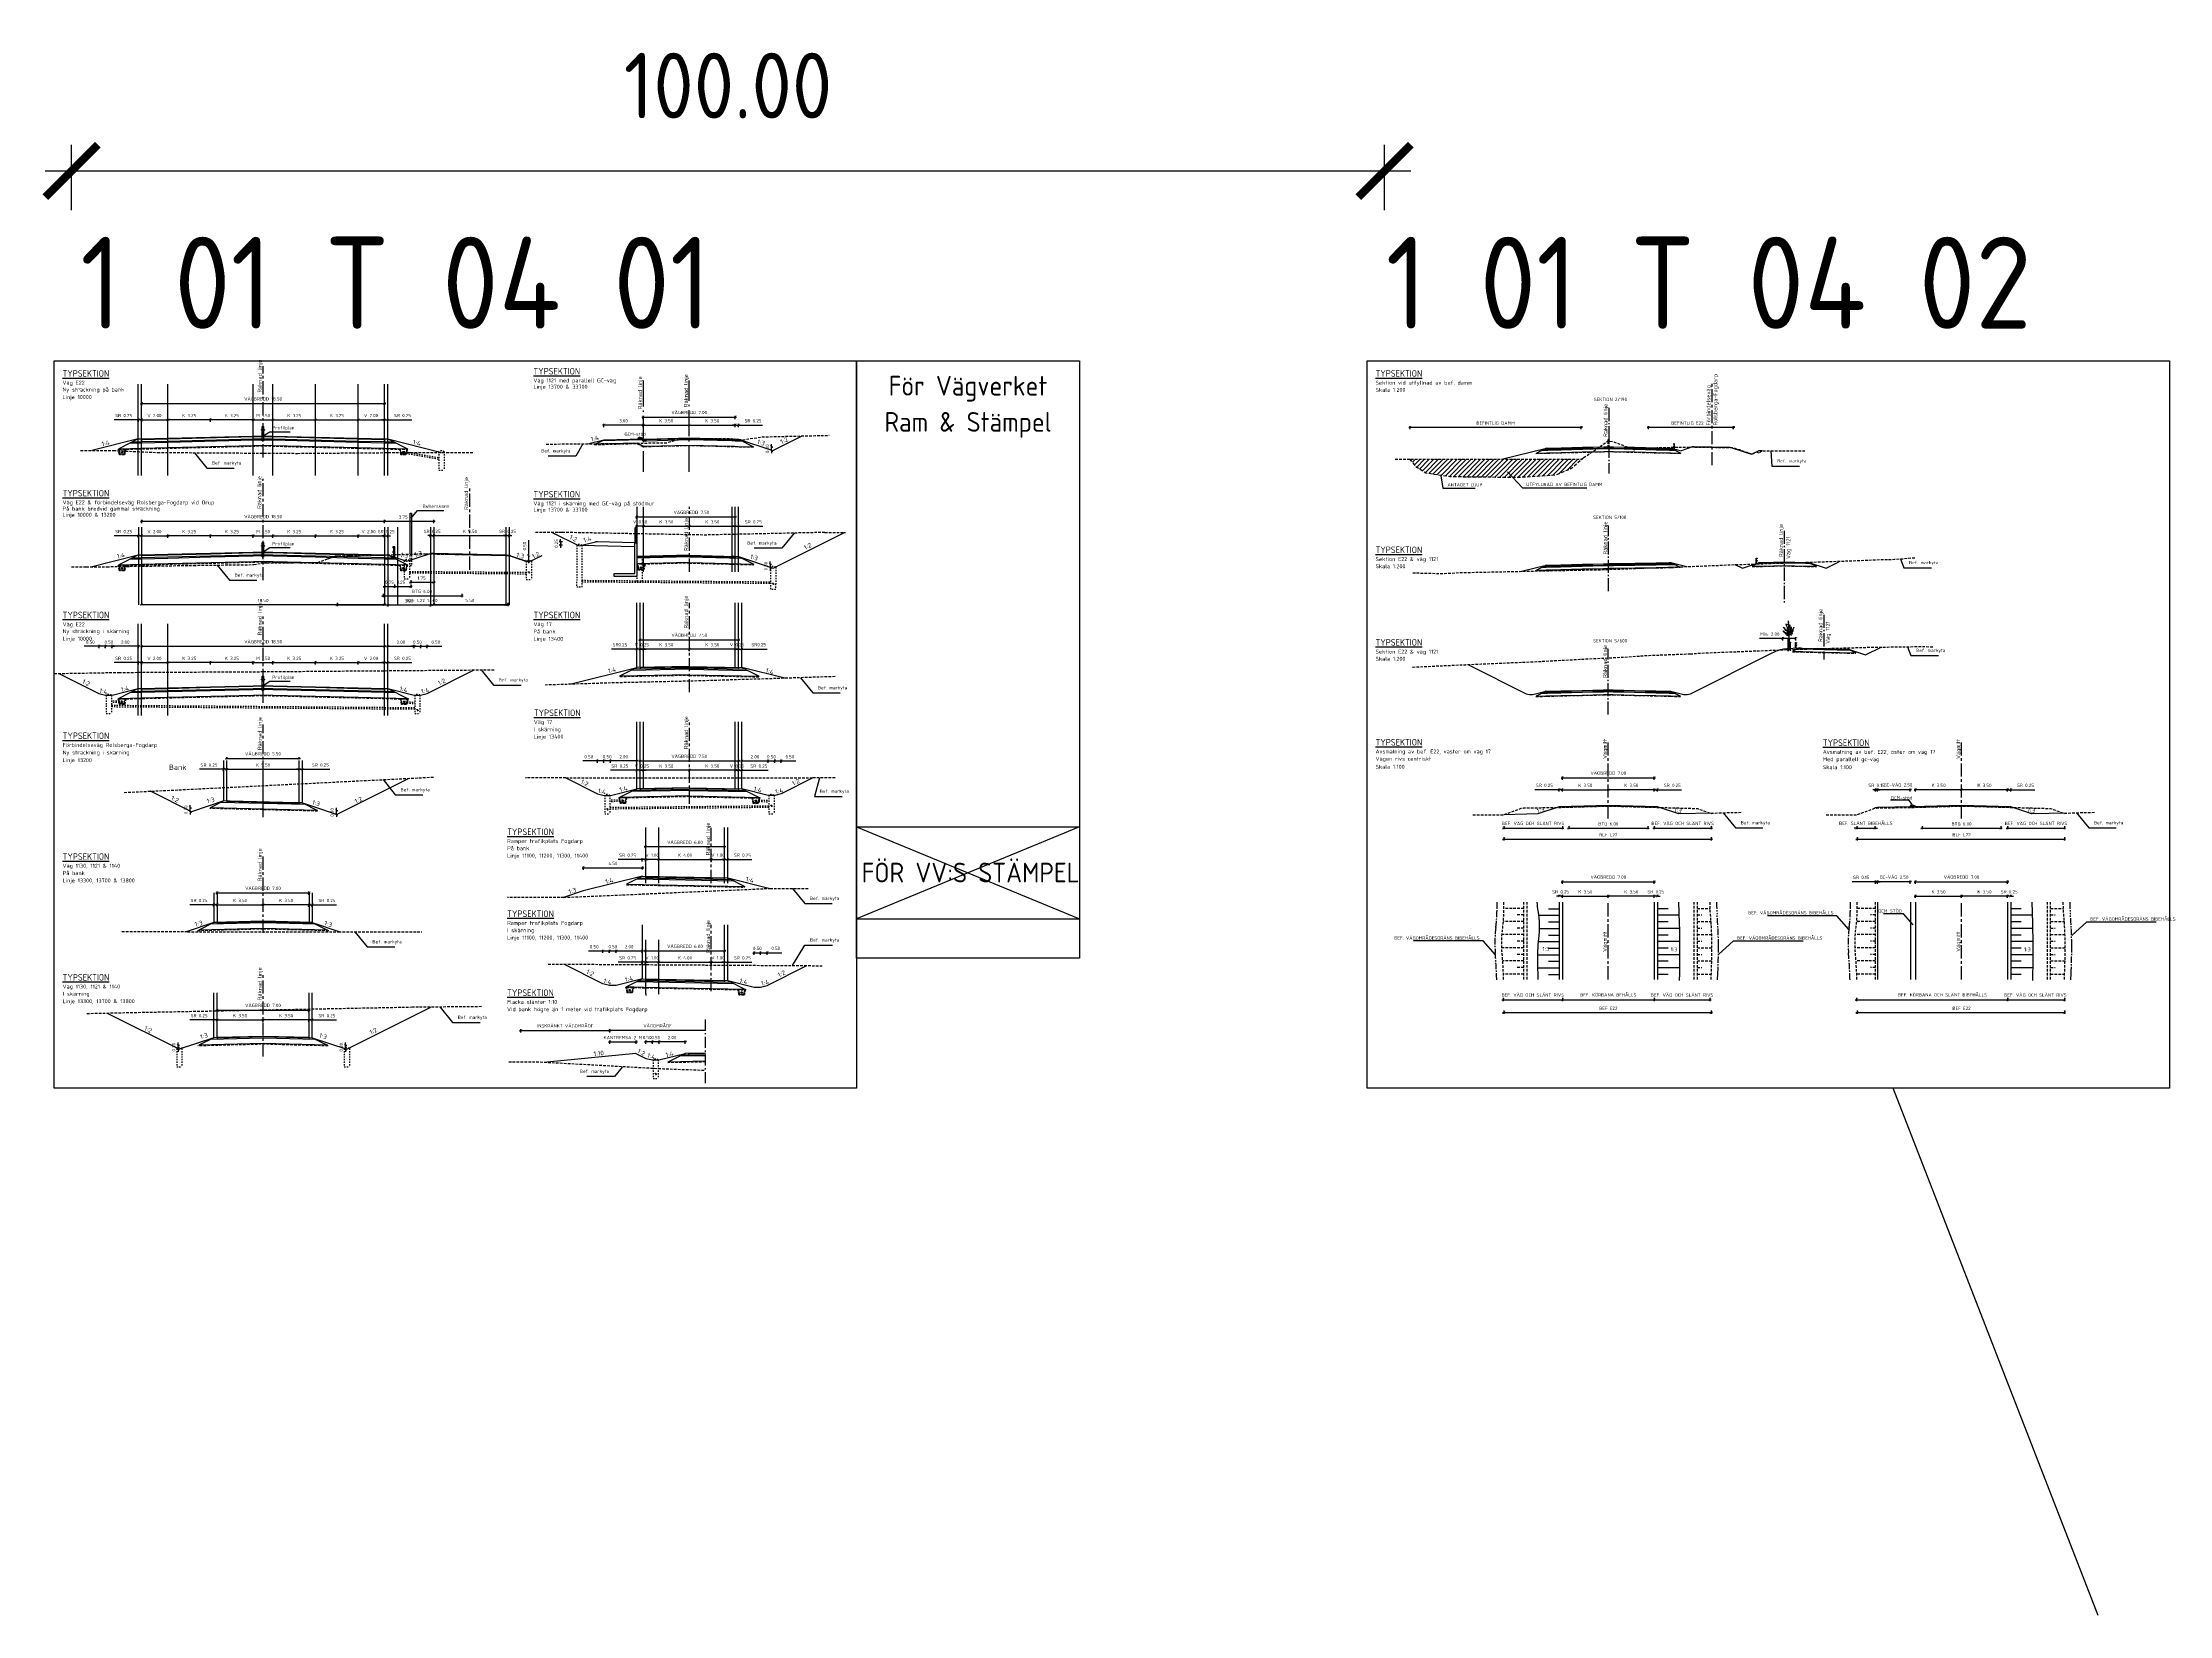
# Model space of a CAD drawing. Header units: metres. Extents: x 166439 to 168621, y 6226863 to 6228959.
# Drawn here: x 166560.9 to 166722.9, y 6226903.6 to 6227023.4 of the extents above; entities that cross this region are included whole.
import ezdxf
from ezdxf.enums import TextEntityAlignment as Align

# ---------------------------------------------------------------- set-up
doc = ezdxf.new("R2010")
doc.units = ezdxf.units.M
doc.header["$LTSCALE"] = 0.1
doc.header["$MEASUREMENT"] = 0
for name, pattern in [('AA_DASHED_1', [2, 1, -1]), ('BH90_KONNEKTION', [6.7, 4.2, -1, 0.5, -1]), ('CENTER', [16, 10, -2, 2, -2]), ('CENTRUMLINJE', [27, 20, -3, 1, -3]), ('DASHED_2', [3, 2, -1]), ('HIDDEN', [0.375, 0.25, -0.125])]:
    doc.linetypes.add(name, pattern=pattern)
doc.layers.get('0').update_dxf_attribs({"linetype": 'CONTINUOUS'})
doc.layers.get('DEFPOINTS').update_dxf_attribs({"color": 5, "linetype": 'CONTINUOUS'})
for name, color, linetype in [('04_geotextil', 1, 'DASHED_2'), ('04_mått', 4, 'CONTINUOUS'), ('04_topp', 7, 'CONTINUOUS'), ('04_txt', 1, 'CONTINUOUS'), ('04_öb', 4, 'CONTINUOUS'), ('04_överyta', 3, 'CONTINUOUS'), ('3', 3, 'CONTINUOUS'), ('900_', 4, 'CONTINUOUS'), ('900_BUSK', 4, 'CONTINUOUS'), ('900_CENT', 4, 'CENTER'), ('900_kantsten', 4, 'CONTINUOUS'), ('900_MATT', 4, 'CONTINUOUS'), ('900_OVYTA', 4, 'CONTINUOUS'), ('900_RACKE', 4, 'CONTINUOUS'), ('Brunn_', 4, 'AA_DASHED_1'), ('Bullerskärm', 4, 'CONTINUOUS'), ('dim', 4, 'CONTINUOUS'), ('KONNEKTION', 7, 'BH90_KONNEKTION'), ('M-312A', 3, 'CONTINUOUS'), ('M-372A', 8, 'DASHED_2'), ('M-373', 4, 'CONTINUOUS'), ('M-374C', 3, 'CONTINUOUS'), ('M-374D', 7, 'CONTINUOUS'), ('M-374F', 7, 'CONTINUOUS'), ('M-374G', 7, 'CONTINUOUS'), ('M-378B', 7, 'CENTRUMLINJE'), ('M-378BT', 4, 'CONTINUOUS'), ('SEK', 1, 'CONTINUOUS'), ('Slänter', 4, 'CONTINUOUS'), ('T19202X', 7, 'CONTINUOUS'), ('Vägområde_bef', 4, 'CENTER')]:
    doc.layers.add(name, color=color, linetype=linetype)
doc.styles.add('ISO', font='iso.shx')
doc.styles.add('P_ISO_30', font='ISO', dxfattribs={"height": 3})
doc.dimstyles.new('BH90$0', dxfattribs={"dimscale": 0.05, "dimtxt": 2.5, "dimasz": 2, "dimexe": 1, "dimexo": 5, "dimgap": 2, "dimtad": 1, "dimzin": 0, "dimdsep": 46, "dimtxsty": 'ISO', "dimblk1": 'ARCHTICK', "dimblk2": 'ARCHTICK', "dimsah": 1, "dimcen": 1.5, "dimdle": 1, "dimadec": 0, "dimazin": 0, "dimtfac": 1, "dimtix": 1, "dimtmove": 0, "dimatfit": 3, "dimfxl": 1.5, "dimfxlon": 1, "dimtolj": 1, "dimtzin": 0, "dimarcsym": 0})
doc.dimstyles.new('BH90$7', dxfattribs={"dimscale": 0.05, "dimtxt": 2.5, "dimasz": 3, "dimexe": 2, "dimexo": 20, "dimgap": 1, "dimtad": 1, "dimzin": 0, "dimdsep": 46, "dimtxsty": 'ISO', "dimblk1": 'OPEN90', "dimblk2": 'OPEN90', "dimsah": 1, "dimcen": 4, "dimdle": 2, "dimadec": 0, "dimazin": 0, "dimtfac": 1, "dimtix": 1, "dimtmove": 0, "dimatfit": 3, "dimfxl": 2, "dimtolj": 1, "dimtzin": 0, "dimarcsym": 0})

# ---------------------------------------------------------------- blocks, each defined once
blk = doc.blocks.new('_ARCHTICK')
at = {"color": 0, "linetype": 'ByBlock', "const_width": 0.15}
blk.add_lwpolyline([(-0.5, -0.5), (0.5, 0.5)], dxfattribs=at)
blk = doc.blocks.new('*D97')
at = {"layer": 'DEFPOINTS', "color": 0, "lineweight": -2}
for p, q in [((166563.16, 6227010.66), (166563.16, 6227015.66)), ((166663.16, 6227010.66), (166663.16, 6227015.66)), ((166561.16, 6227013.66), (166665.16, 6227013.66))]:
    blk.add_line(p, q, dxfattribs=at)
at = {"layer": 'DEFPOINTS', "color": 0}
for p in [(166663.16, 6227013.66), (166563.16, 6226999.19), (166663.16, 6226999.19)]:
    blk.add_point(p, dxfattribs=at)
at = {"layer": 'DEFPOINTS', "color": 0, "lineweight": -2, "xscale": 4, "yscale": 4, "zscale": 4, "rotation": 180}
blk.add_blockref('_ARCHTICK', (166563.16, 6227013.66), dxfattribs=at)
at = {"layer": 'DEFPOINTS', "color": 0, "lineweight": -2, "xscale": 4, "yscale": 4, "zscale": 4}
blk.add_blockref('_ARCHTICK', (166663.16, 6227013.66), dxfattribs=at)
at = {"layer": 'DEFPOINTS', "color": 0, "insert": (166613.16, 6227020.16), "char_height": 5, "attachment_point": 5, "style": 'ISO'}
blk.add_mtext('\\A1;100.00', dxfattribs=at)
blk = doc.blocks.new('A$C7658371B')
at = {"layer": '900_RACKE', "color": 4}
for p, q in [((0, 0.8), (0.08, 0.8)), ((0, 0), (0, 0.8)), ((0.08, 0), (0.08, 0.8))]:
    blk.add_line(p, q, dxfattribs=at)
for centre in [(0.12, 0.76), (0.12, 0.4)]:
    blk.add_circle(centre, 0.0402, dxfattribs=at)
blk = doc.blocks.new('STALLINE')
at = {"color": 0}
for p, q in [((-0.115, 0.799), (-0.115, 0.849)), ((-0.115, 0.799), (-0.065, 0.799)), ((-0.065, 1.079), (-0.025, 1.079)), ((-0.065, 0.4), (-0.065, 1.079)), ((-0.025, 0.909), (-0.025, 1.079)), ((-0.025, 0.909), (0.025, 0.909)), ((0.025, 1.079), (0.065, 1.079)), ((0.025, 0.909), (0.025, 1.079)), ((0.065, 0.4), (0.065, 1.079)), ((0.065, 0.799), (0.115, 0.799)), ((0.115, 0.799), (0.115, 0.849))]:
    blk.add_line(p, q, dxfattribs=at)
at = {"color": 0, "linetype": 'HIDDEN'}
for p, q in [((-0.065, 0), (-0.065, 0.4)), ((-0.065, 0), (0.065, 0)), ((0.065, 0), (0.065, 0.4))]:
    blk.add_line(p, q, dxfattribs=at)
at = {"color": 0}
for centre in [(-0.09, 0.824), (0, 0.985), (0, 0.934), (0.09, 0.824)]:
    blk.add_circle(centre, 0.025, dxfattribs=at)
blk = doc.blocks.new('_NYPLANTERAT_TRAD_2')
for points in [[(-0.81, 3.26), (-0.76, 3.12), (-0.68, 3)], [(-0.52, 3.69), (-0.44, 3.62)], [(-0.51, 3.55), (-0.42, 3.51)], [(-0.07, 2.94), (-0.18, 3.03), (-0.3, 3.18), (-0.38, 3.39), (-0.38, 3.39), (-0.42, 3.51), (-0.47, 3.74)], [(-0.37, 3.69), (-0.44, 3.62)], [(-0.39, 3.6), (-0.43, 3.55)], [(-0.07, 3.37), (-0.08, 3.5), (-0.17, 3.6), (-0.24, 3.68)], [(-0.17, 3.6), (-0.23, 3.6)], [(-0.2, 3.92), (-0.16, 3.81), (-0.1, 3.73)], [(-0.14, 3.98), (-0.18, 4.02)], [(-0.12, 3.26), (-0.17, 3.26)], [(-0.08, 3.21), (-0.16, 3.32)], [(-0.12, 3.86), (-0.14, 3.98), (-0.14, 4.15), (-0.15, 4.22)], [(0.05, -0.01), (0.02, 1.1), (0, 1.94), (-0.03, 2.49), (-0.03, 2.71), (-0.04, 2.76), (-0.04, 2.89), (-0.04, 2.99), (-0.06, 3.06), (-0.06, 3.33), (-0.08, 3.57), (-0.12, 3.86), (-0.07, 3.95), (-0.07, 4.02)], [(-0.09, 3.66), (-0.03, 3.71)], [(0, 0), (-0.02, 0.9), (-0.02, 1.63), (-0.04, 2.07), (-0.05, 2.28), (-0.05, 2.61), (-0.07, 2.94), (-0.07, 3.02), (-0.08, 3.09), (-0.07, 3.37)], [(-0.07, 3.95), (-0.03, 3.98)], [(-0.06, 3.28), (0, 3.34)], [(-0.06, 3.15), (0.01, 3.25)], [(-0.04, 2.81), (0.04, 2.84), (0.15, 2.96), (0.24, 3.11), (0.26, 3.23), (0.3, 3.31)], [(-0.02, 2.3), (0.08, 2.39), (0.14, 2.41), (0.22, 2.47), (0.27, 2.47), (0.28, 2.48), (0.46, 2.77), (0.75, 3.29)], [(0, 3.34), (0.12, 3.49), (0.14, 3.58)], [(0, 3.34), (0.12, 3.35)], [(0.07, 3.43), (0.06, 3.5)], [(0.12, 3.49), (0.19, 3.48)], [(0.26, 3.23), (0.25, 3.28)], [(0.3, 3.18), (0.34, 3.27)], [(-0.04, 2.17), (-0.23, 2.23), (-0.44, 2.3), (-0.6, 2.37), (-0.73, 2.44), (-0.84, 2.56), (-0.97, 2.65)], [(-0.96, 2.57), (-0.84, 2.56)], [(-0.93, 3.24), (-0.76, 3.12)], [(-0.84, 2.6), (-0.87, 2.67)], [(-0.78, 2.58), (-0.76, 2.48), (-0.85, 2.5)], [(-0.84, 2.56), (-0.83, 2.67)], [(-0.77, 2.99), (-0.67, 2.93), (-0.61, 2.92)], [(-0.72, 3.2), (-0.74, 3.09)], [(-0.04, 2.47), (-0.14, 2.54), (-0.21, 2.6), (-0.27, 2.61), (-0.46, 2.76), (-0.68, 3)], [(-0.68, 2.42), (-0.54, 2.35), (-0.45, 2.31), (-0.25, 2.25), (-0.09, 2.21), (-0.04, 2.2)], [(-0.67, 2.5), (-0.62, 2.39)], [(-0.64, 2.77), (-0.57, 2.77), (-0.5, 2.71), (-0.42, 2.73)], [(-0.64, 2.44), (-0.62, 2.51)], [(-0.6, 2.82), (-0.57, 2.77)], [(-0.27, 2.09), (-0.34, 2.16), (-0.4, 2.19), (-0.49, 2.25), (-0.56, 2.27), (-0.6, 2.33)], [(-0.48, 2.17), (-0.55, 2.2), (-0.59, 2.26)], [(-0.03, 1.89), (-0.05, 1.92), (-0.11, 1.94), (-0.21, 1.94), (-0.24, 1.95), (-0.24, 1.99), (-0.26, 2.06), (-0.32, 2.13), (-0.36, 2.15), (-0.39, 2.16), (-0.5, 2.17), (-0.56, 2.14)], [(-0.51, 2.39), (-0.54, 2.44)], [(-0.48, 2.32), (-0.51, 2.39), (-0.49, 2.46)], [(-0.44, 2.74), (-0.28, 2.6), (-0.21, 2.58), (-0.08, 2.48), (-0.05, 2.43)], [(-0.43, 2.82), (-0.32, 2.74), (-0.21, 2.6)], [(-0.37, 2.18), (-0.41, 2.24)], [(-0.08, 1.95), (-0.12, 2.02), (-0.15, 2.07), (-0.23, 2.05), (-0.3, 2.07), (-0.36, 2.04), (-0.41, 2.08)], [(-0.36, 2.04), (-0.41, 1.99)], [(-0.4, 3.07), (-0.21, 2.88), (-0.13, 2.84), (-0.06, 2.81)], [(-0.37, 3.12), (-0.27, 3.06), (-0.21, 3.07)], [(-0.36, 2.99), (-0.29, 2.97)], [(-0.32, 2.83), (-0.35, 2.88), (-0.36, 2.93)], [(-0.29, 2.37), (-0.36, 2.45)], [(-0.32, 2.74), (-0.32, 2.83), (-0.29, 2.88)], [(-0.29, 2.37), (-0.27, 2.44)], [(-0.03, 1.95), (-0.21, 1.96), (-0.23, 1.98), (-0.24, 2.05), (-0.25, 2.11), (-0.28, 2.2), (-0.29, 2.37)], [(-0.23, 3.2), (-0.26, 3.14)], [(-0.06, 1.95), (-0.16, 2.09), (-0.24, 2.21)], [(-0.19, 2.68), (-0.23, 2.72)], [(-0.17, 3.16), (-0.21, 3.07)], [(-0.18, 2.86), (-0.2, 2.91)], [(-0.19, 2.79), (-0.19, 2.68), (-0.17, 2.62), (-0.17, 2.56)], [(-0.18, 2.65), (-0.15, 2.72)], [(-0.03, 2.43), (0.16, 2.6), (0.39, 2.87)], [(0.2, 2.65), (0.08, 2.54), (-0.03, 2.46)], [(0.44, 2.74), (0.28, 2.51), (0.25, 2.48), (0.19, 2.47), (0.14, 2.43), (0.07, 2.42), (0.01, 2.36), (-0.01, 2.35), (-0.02, 2.34)], [(0, 2.08), (0.07, 2.11), (0.16, 2.11), (0.26, 2.22), (0.36, 2.36), (0.45, 2.49)], [(0, 2.1), (0.07, 2.11)], [(0.05, 2.85), (0.15, 2.87), (0.21, 2.84)], [(0.15, 2.96), (0.15, 3.03), (0.11, 3.07)], [(0.15, 3.03), (0.18, 3.1)], [(0.16, 2.11), (0.25, 2.09), (0.3, 2.13)], [(0.18, 2.63), (0.19, 2.71)], [(0.19, 3.03), (0.28, 3.06), (0.35, 3.02)], [(0.24, 3.11), (0.3, 3.18), (0.39, 3.19)], [(0.25, 2.09), (0.33, 2.03)], [(0.34, 3.08), (0.28, 3.06)], [(0.29, 2.75), (0.31, 2.83), (0.28, 2.9)], [(0.31, 2.83), (0.34, 2.91)], [(0.31, 2.29), (0.4, 2.26), (0.49, 2.29)], [(0.34, 2.81), (0.42, 2.81)], [(0.34, 2.58), (0.41, 2.56), (0.53, 2.59), (0.58, 2.63)], [(0.37, 2.37), (0.35, 2.43)], [(0.4, 2.42), (0.5, 2.43)], [(0.4, 2.26), (0.48, 2.23)], [(0.41, 2.56), (0.5, 2.56)], [(0.46, 2.77), (0.56, 2.83), (0.63, 2.8)], [(0.53, 2.59), (0.59, 2.56)], [(0.56, 2.83), (0.63, 2.87)], [(0.68, 3.16), (0.76, 3.19)]]:
    blk.add_lwpolyline(points)
blk = doc.blocks.new('*D98')
at = {"layer": 'DEFPOINTS', "color": 0}
for p in [(166694.48, 6226978.05), (166693.48, 6226977.36), (166694.48, 6226977.31)]:
    blk.add_point(p, dxfattribs=at)
at = {"layer": 'dim', "color": 0, "lineweight": -2}
for p, q in [((166693.48, 6226978.05), (166691.71, 6226978.05)), ((166694.48, 6226978.05), (166693.38, 6226978.05)), ((166693.48, 6226977.9), (166693.48, 6226978.15)), ((166694.48, 6226977.9), (166694.48, 6226978.15))]:
    blk.add_line(p, q, dxfattribs=at)
at = {"layer": 'dim', "color": 0, "lineweight": -2, "xscale": 0.2, "yscale": 0.2, "zscale": 0.2, "rotation": 180}
blk.add_blockref('_ARCHTICK', (166693.48, 6226978.05), dxfattribs=at)
at = {"layer": 'dim', "color": 0, "lineweight": -2, "xscale": 0.2, "yscale": 0.2, "zscale": 0.2}
blk.add_blockref('_ARCHTICK', (166694.48, 6226978.05), dxfattribs=at)
at = {"layer": 'dim', "color": 0, "insert": (166692.5, 6226978.38), "char_height": 0.25, "attachment_point": 5, "style": 'ISO'}
blk.add_mtext('\\A1;Min. 2.00', dxfattribs=at)
blk = doc.blocks.new('*D99')
at = {"layer": '04_mått', "color": 0, "lineweight": -2}
for p, q in [((166606.6, 6226994.91), (166613.8, 6226994.91)), ((166606.7, 6226994.76), (166606.7, 6226995.01)), ((166613.7, 6226994.76), (166613.7, 6226995.01))]:
    blk.add_line(p, q, dxfattribs=at)
at = {"layer": 'DEFPOINTS', "color": 0}
for p in [(166613.7, 6226994.91), (166606.7, 6226993.23), (166613.7, 6226993.23)]:
    blk.add_point(p, dxfattribs=at)
at = {"layer": '04_mått', "color": 0, "lineweight": -2, "xscale": 0.2, "yscale": 0.2, "zscale": 0.2}
for p, rotation in [((166606.7, 6226994.91), 179.9918734699473), ((166613.7, 6226994.91), 359.9918734699473)]:
    blk.add_blockref('_ARCHTICK', p, dxfattribs=dict(at, rotation=rotation))
at = {"layer": '04_mått', "color": 0, "insert": (166610.2, 6226995.26), "char_height": 0.25, "attachment_point": 5, "rotation": 359.9919, "style": 'ISO'}
blk.add_mtext('\\A1;VÄGBREDD 7.00', dxfattribs=at)
blk = doc.blocks.new('*D100')
at = {"layer": '04_mått', "color": 0, "lineweight": -2}
for p, q in [((166606.8, 6226994.3), (166603.6, 6226994.3)), ((166603.7, 6226994.15), (166603.7, 6226994.4)), ((166606.7, 6226994.15), (166606.7, 6226994.4))]:
    blk.add_line(p, q, dxfattribs=at)
at = {"layer": 'DEFPOINTS', "color": 0}
for p in [(166603.7, 6226994.3), (166603.7, 6226993.23), (166606.7, 6226993.23)]:
    blk.add_point(p, dxfattribs=at)
at = {"layer": '04_mått', "color": 0, "lineweight": -2, "xscale": 0.2, "yscale": 0.2, "zscale": 0.2, "rotation": 180}
blk.add_blockref('_ARCHTICK', (166603.7, 6226994.3), dxfattribs=at)
at = {"layer": '04_mått', "color": 0, "lineweight": -2, "xscale": 0.2, "yscale": 0.2, "zscale": 0.2}
blk.add_blockref('_ARCHTICK', (166606.7, 6226994.3), dxfattribs=at)
at = {"layer": '04_mått', "color": 0, "insert": (166605.2, 6226994.63), "char_height": 0.25, "attachment_point": 5, "style": 'ISO'}
blk.add_mtext('\\A1;3.00', dxfattribs=at)
blk = doc.blocks.new('GCM')
at = {"layer": '900_kantsten'}
h = blk.add_hatch(dxfattribs=at)
h.set_pattern_fill('ANSI31', color=13, scale=0.005, style=0)
h.set_pattern_definition([(45, (-2.73174, -37.973982), (-0.01122532, 0.01122532), [])])
h.paths.add_polyline_path([(0, 0.05, 0.340353), (-0.01, 0.06), (-0.22, 0.12, 0.064734), (-0.23, 0.12), (-0.34, 0.12, 0.279707), (-0.38, 0.09), (-0.4, 0.07, 0.12054), (-0.4, 0.05), (-0.4, 0), (0, 0)])
blk.add_lwpolyline([(-0.38, 0.09), (-0.4, 0.07, 0.12054), (-0.4, 0.05), (-0.4, 0), (0, 0), (0, 0.05, 0.340353), (-0.01, 0.06), (-0.22, 0.12, 0.064734), (-0.23, 0.12), (-0.34, 0.12, 0.279707)], format="xyb", close=True)
blk = doc.blocks.new('*D101')
at = {"layer": '04_mått', "color": 0, "lineweight": -2}
for p, q in [((166613.7, 6226994.3), (166613.5, 6226994.3)), ((166613.7, 6226994.15), (166613.7, 6226994.4)), ((166613.7, 6226994.3), (166613.95, 6226994.3)), ((166613.95, 6226994.15), (166613.95, 6226994.4)), ((166613.95, 6226994.3), (166615.78, 6226994.3))]:
    blk.add_line(p, q, dxfattribs=at)
at = {"layer": 'DEFPOINTS', "color": 0}
for p in [(166613.95, 6226994.3), (166613.7, 6226993.24), (166613.95, 6226993.23)]:
    blk.add_point(p, dxfattribs=at)
at = {"layer": '04_mått', "color": 0, "lineweight": -2, "xscale": 0.2, "yscale": 0.2, "zscale": 0.2}
blk.add_blockref('_ARCHTICK', (166613.7, 6226994.3), dxfattribs=at)
at = {"layer": '04_mått', "color": 0, "lineweight": -2, "xscale": 0.2, "yscale": 0.2, "zscale": 0.2, "rotation": 180}
blk.add_blockref('_ARCHTICK', (166613.95, 6226994.3), dxfattribs=at)
at = {"layer": '04_mått', "color": 0, "insert": (166615.06, 6226994.63), "char_height": 0.25, "attachment_point": 5, "style": 'ISO'}
blk.add_mtext('\\A1;SR 0.25', dxfattribs=at)
blk = doc.blocks.new('*D102')
at = {"layer": '04_mått', "color": 0, "lineweight": -2}
for p, q in [((166568.25, 6226994.7), (166566.41, 6226994.7)), ((166568.25, 6226994.55), (166568.25, 6226994.8)), ((166568.5, 6226994.7), (166568.25, 6226994.7)), ((166568.5, 6226994.55), (166568.5, 6226994.8)), ((166568.5, 6226994.7), (166568.7, 6226994.7))]:
    blk.add_line(p, q, dxfattribs=at)
at = {"layer": 'DEFPOINTS', "color": 0}
for p in [(166568.5, 6226994.7), (166568.25, 6226993.24), (166568.5, 6226993.25)]:
    blk.add_point(p, dxfattribs=at)
at = {"layer": '04_mått', "color": 0, "lineweight": -2, "xscale": 0.2, "yscale": 0.2, "zscale": 0.2}
blk.add_blockref('_ARCHTICK', (166568.25, 6226994.7), dxfattribs=at)
at = {"layer": '04_mått', "color": 0, "lineweight": -2, "xscale": 0.2, "yscale": 0.2, "zscale": 0.2, "rotation": 180}
blk.add_blockref('_ARCHTICK', (166568.5, 6226994.7), dxfattribs=at)
at = {"layer": '04_mått', "color": 0, "insert": (166567.13, 6226995.03), "char_height": 0.25, "attachment_point": 5, "style": 'ISO'}
blk.add_mtext('\\A1;SR 0.25', dxfattribs=at)
blk = doc.blocks.new('*D103')
at = {"layer": '04_mått', "color": 0, "lineweight": -2}
for p, q in [((166568.4, 6226994.7), (166570.6, 6226994.7)), ((166568.5, 6226994.55), (166568.5, 6226994.8)), ((166570.5, 6226994.55), (166570.5, 6226994.8))]:
    blk.add_line(p, q, dxfattribs=at)
at = {"layer": 'DEFPOINTS', "color": 0}
for p in [(166570.5, 6226994.7), (166568.5, 6226993.25), (166570.5, 6226993.3)]:
    blk.add_point(p, dxfattribs=at)
at = {"layer": '04_mått', "color": 0, "lineweight": -2, "xscale": 0.2, "yscale": 0.2, "zscale": 0.2, "rotation": 180}
blk.add_blockref('_ARCHTICK', (166568.5, 6226994.7), dxfattribs=at)
at = {"layer": '04_mått', "color": 0, "lineweight": -2, "xscale": 0.2, "yscale": 0.2, "zscale": 0.2}
blk.add_blockref('_ARCHTICK', (166570.5, 6226994.7), dxfattribs=at)
at = {"layer": '04_mått', "color": 0, "insert": (166569.47, 6226995.03), "char_height": 0.25, "attachment_point": 5, "style": 'ISO'}
blk.add_mtext('\\A1;V 2.00', dxfattribs=at)
blk = doc.blocks.new('*D104')
at = {"layer": '04_mått', "color": 0, "lineweight": -2}
for p, q in [((166578.4, 6226994.7), (166581.85, 6226994.7)), ((166578.5, 6226994.7), (166578.5, 6226994.8)), ((166581.75, 6226994.55), (166581.75, 6226994.8))]:
    blk.add_line(p, q, dxfattribs=at)
at = {"layer": 'DEFPOINTS', "color": 0}
for p in [(166578.5, 6226994.7), (166581.75, 6226994.7), (166581.75, 6226993.38)]:
    blk.add_point(p, dxfattribs=at)
at = {"layer": '04_mått', "color": 0, "lineweight": -2, "xscale": 0.2, "yscale": 0.2, "zscale": 0.2, "rotation": 180}
blk.add_blockref('_ARCHTICK', (166578.5, 6226994.7), dxfattribs=at)
at = {"layer": '04_mått', "color": 0, "lineweight": -2, "xscale": 0.2, "yscale": 0.2, "zscale": 0.2}
blk.add_blockref('_ARCHTICK', (166581.75, 6226994.7), dxfattribs=at)
at = {"layer": '04_mått', "color": 0, "insert": (166580.12, 6226995.03), "char_height": 0.25, "attachment_point": 5, "style": 'ISO'}
blk.add_mtext('\\A1;K 3.25', dxfattribs=at)
blk = doc.blocks.new('*D105')
at = {"layer": '04_mått', "color": 0, "lineweight": -2}
for p, q in [((166576.9, 6226994.7), (166578.6, 6226994.7)), ((166577, 6226994.55), (166577, 6226994.8)), ((166578.5, 6226994.55), (166578.5, 6226994.8))]:
    blk.add_line(p, q, dxfattribs=at)
at = {"layer": 'DEFPOINTS', "color": 0}
for p in [(166578.5, 6226994.7), (166577, 6226993.46), (166578.5, 6226993.46)]:
    blk.add_point(p, dxfattribs=at)
at = {"layer": '04_mått', "color": 0, "lineweight": -2, "xscale": 0.2, "yscale": 0.2, "zscale": 0.2, "rotation": 180}
blk.add_blockref('_ARCHTICK', (166577, 6226994.7), dxfattribs=at)
at = {"layer": '04_mått', "color": 0, "lineweight": -2, "xscale": 0.2, "yscale": 0.2, "zscale": 0.2}
blk.add_blockref('_ARCHTICK', (166578.5, 6226994.7), dxfattribs=at)
at = {"layer": '04_mått', "color": 0, "insert": (166577.75, 6226995.03), "char_height": 0.25, "attachment_point": 5, "style": 'ISO'}
blk.add_mtext('\\A1;M 1.50', dxfattribs=at)
blk = doc.blocks.new('*D106')
at = {"layer": '04_mått', "color": 0, "lineweight": -2}
for p, q in [((166584.9, 6226994.7), (166587.1, 6226994.7)), ((166585, 6226994.55), (166585, 6226994.8)), ((166587, 6226994.55), (166587, 6226994.8))]:
    blk.add_line(p, q, dxfattribs=at)
at = {"layer": 'DEFPOINTS', "color": 0}
for p in [(166587, 6226994.7), (166585, 6226993.3), (166587, 6226993.35)]:
    blk.add_point(p, dxfattribs=at)
at = {"layer": '04_mått', "color": 0, "lineweight": -2, "xscale": 0.2, "yscale": 0.2, "zscale": 0.2, "rotation": 180}
blk.add_blockref('_ARCHTICK', (166585, 6226994.7), dxfattribs=at)
at = {"layer": '04_mått', "color": 0, "lineweight": -2, "xscale": 0.2, "yscale": 0.2, "zscale": 0.2}
blk.add_blockref('_ARCHTICK', (166587, 6226994.7), dxfattribs=at)
at = {"layer": '04_mått', "color": 0, "insert": (166585.97, 6226995.03), "char_height": 0.25, "attachment_point": 5, "style": 'ISO'}
blk.add_mtext('\\A1;V 2.00', dxfattribs=at)
blk = doc.blocks.new('*D107')
at = {"layer": '04_mått', "color": 0, "lineweight": -2}
for p, q in [((166587, 6226994.7), (166586.8, 6226994.7)), ((166587, 6226994.55), (166587, 6226994.8)), ((166587, 6226994.7), (166587.25, 6226994.7)), ((166587.25, 6226994.55), (166587.25, 6226994.8)), ((166587.25, 6226994.7), (166589.08, 6226994.7))]:
    blk.add_line(p, q, dxfattribs=at)
at = {"layer": 'DEFPOINTS', "color": 0}
for p in [(166587.25, 6226994.7), (166587, 6226993.25), (166587.25, 6226993.25)]:
    blk.add_point(p, dxfattribs=at)
at = {"layer": '04_mått', "color": 0, "lineweight": -2, "xscale": 0.2, "yscale": 0.2, "zscale": 0.2}
blk.add_blockref('_ARCHTICK', (166587, 6226994.7), dxfattribs=at)
at = {"layer": '04_mått', "color": 0, "lineweight": -2, "xscale": 0.2, "yscale": 0.2, "zscale": 0.2, "rotation": 180}
blk.add_blockref('_ARCHTICK', (166587.25, 6226994.7), dxfattribs=at)
at = {"layer": '04_mått', "color": 0, "insert": (166588.36, 6226995.03), "char_height": 0.25, "attachment_point": 5, "style": 'ISO'}
blk.add_mtext('\\A1;SR 0.25', dxfattribs=at)
blk = doc.blocks.new('*D108')
at = {"layer": '04_mått', "color": 0, "lineweight": -2}
for p, q in [((166568.4, 6226995.94), (166587.1, 6226995.94)), ((166568.5, 6226995.79), (166568.5, 6226996.04)), ((166587, 6226995.79), (166587, 6226996.04))]:
    blk.add_line(p, q, dxfattribs=at)
at = {"layer": 'DEFPOINTS', "color": 0}
for p in [(166587, 6226995.94), (166568.5, 6226993.25), (166587, 6226993.25)]:
    blk.add_point(p, dxfattribs=at)
at = {"layer": '04_mått', "color": 0, "lineweight": -2, "xscale": 0.2, "yscale": 0.2, "zscale": 0.2, "rotation": 180}
blk.add_blockref('_ARCHTICK', (166568.5, 6226995.94), dxfattribs=at)
at = {"layer": '04_mått', "color": 0, "lineweight": -2, "xscale": 0.2, "yscale": 0.2, "zscale": 0.2}
blk.add_blockref('_ARCHTICK', (166587, 6226995.94), dxfattribs=at)
at = {"layer": '04_mått', "color": 0, "insert": (166577.75, 6226996.29), "char_height": 0.25, "attachment_point": 5, "style": 'ISO'}
blk.add_mtext('\\A1;VÄGBREDD 18.50', dxfattribs=at)
blk = doc.blocks.new('*D109')
at = {"layer": '04_mått', "color": 0, "lineweight": -2}
for p, q in [((166587.65, 6226982), (166589.1, 6226982)), ((166587.75, 6226982.15), (166587.75, 6226981.9)), ((166589, 6226982.15), (166589, 6226981.9))]:
    blk.add_line(p, q, dxfattribs=at)
at = {"layer": 'DEFPOINTS', "color": 0}
for p in [(166587.75, 6226984.3), (166589, 6226984.08), (166589, 6226982)]:
    blk.add_point(p, dxfattribs=at)
at = {"layer": '04_mått', "color": 0, "lineweight": -2, "xscale": 0.2, "yscale": 0.2, "zscale": 0.2, "rotation": 180}
blk.add_blockref('_ARCHTICK', (166587.75, 6226982), dxfattribs=at)
at = {"layer": '04_mått', "color": 0, "lineweight": -2, "xscale": 0.2, "yscale": 0.2, "zscale": 0.2}
blk.add_blockref('_ARCHTICK', (166589, 6226982), dxfattribs=at)
at = {"layer": '04_mått', "color": 0, "insert": (166588.27, 6226982.33), "char_height": 0.25, "attachment_point": 5, "style": 'ISO'}
blk.add_mtext('\\A1;1.25', dxfattribs=at)
blk = doc.blocks.new('*D110')
at = {"layer": '04_mått', "color": 0, "lineweight": -2}
for p, q in [((166586.9, 6226982), (166587.85, 6226982)), ((166587, 6226982.15), (166587, 6226981.9)), ((166587.75, 6226982.15), (166587.75, 6226981.9))]:
    blk.add_line(p, q, dxfattribs=at)
at = {"layer": 'DEFPOINTS', "color": 0}
for p in [(166587, 6226984.41), (166587.75, 6226984.3), (166587.75, 6226982)]:
    blk.add_point(p, dxfattribs=at)
at = {"layer": '04_mått', "color": 0, "lineweight": -2, "xscale": 0.2, "yscale": 0.2, "zscale": 0.2, "rotation": 180}
blk.add_blockref('_ARCHTICK', (166587, 6226982), dxfattribs=at)
at = {"layer": '04_mått', "color": 0, "lineweight": -2, "xscale": 0.2, "yscale": 0.2, "zscale": 0.2}
blk.add_blockref('_ARCHTICK', (166587.75, 6226982), dxfattribs=at)
at = {"layer": '04_mått', "color": 0, "insert": (166587.37, 6226982.33), "char_height": 0.25, "attachment_point": 5, "style": 'ISO'}
blk.add_mtext('\\A1;0.75', dxfattribs=at)
blk = doc.blocks.new('*D111')
at = {"layer": '04_mått', "color": 0, "lineweight": -2}
for p, q in [((166588.9, 6226982.33), (166590.85, 6226982.33)), ((166589, 6226982.48), (166589, 6226982.23)), ((166590.75, 6226982.48), (166590.75, 6226982.23))]:
    blk.add_line(p, q, dxfattribs=at)
at = {"layer": 'DEFPOINTS', "color": 0}
for p in [(166589, 6226984.24), (166590.75, 6226984.48), (166590.75, 6226982.33)]:
    blk.add_point(p, dxfattribs=at)
at = {"layer": '04_mått', "color": 0, "lineweight": -2, "xscale": 0.2, "yscale": 0.2, "zscale": 0.2, "rotation": 180}
blk.add_blockref('_ARCHTICK', (166589, 6226982.33), dxfattribs=at)
at = {"layer": '04_mått', "color": 0, "lineweight": -2, "xscale": 0.2, "yscale": 0.2, "zscale": 0.2}
blk.add_blockref('_ARCHTICK', (166590.75, 6226982.33), dxfattribs=at)
at = {"layer": '04_mått', "color": 0, "insert": (166589.82, 6226982.65), "char_height": 0.25, "attachment_point": 5, "style": 'ISO'}
blk.add_mtext('\\A1;1.75', dxfattribs=at)
blk = doc.blocks.new('*D112')
at = {"layer": '04_mått', "color": 0, "lineweight": -2}
for p, q in [((166583.39, 6226980.77), (166583.39, 6226980.52)), ((166596.39, 6226980.77), (166596.39, 6226980.52)), ((166583.29, 6226980.62), (166596.49, 6226980.62))]:
    blk.add_line(p, q, dxfattribs=at)
at = {"layer": 'DEFPOINTS', "color": 0}
for p in [(166583.39, 6226984.35), (166596.39, 6226984.38), (166596.39, 6226980.62)]:
    blk.add_point(p, dxfattribs=at)
at = {"layer": '04_mått', "color": 0, "lineweight": -2, "xscale": 0.2, "yscale": 0.2, "zscale": 0.2, "rotation": 180}
blk.add_blockref('_ARCHTICK', (166583.39, 6226980.62), dxfattribs=at)
at = {"layer": '04_mått', "color": 0, "lineweight": -2, "xscale": 0.2, "yscale": 0.2, "zscale": 0.2}
blk.add_blockref('_ARCHTICK', (166596.39, 6226980.62), dxfattribs=at)
at = {"layer": '04_mått', "color": 0, "insert": (166589.85, 6226980.94), "char_height": 0.25, "attachment_point": 5, "style": 'ISO'}
blk.add_mtext('\\A1;BEF E22 13.00', dxfattribs=at)
blk = doc.blocks.new('*D113')
at = {"layer": '04_mått', "color": 0, "lineweight": -2}
for p, q in [((166568.25, 6226985.87), (166566.41, 6226985.87)), ((166568.25, 6226985.72), (166568.25, 6226985.97)), ((166568.5, 6226985.87), (166568.25, 6226985.87)), ((166568.5, 6226985.72), (166568.5, 6226985.97)), ((166568.5, 6226985.87), (166568.7, 6226985.87))]:
    blk.add_line(p, q, dxfattribs=at)
at = {"layer": 'DEFPOINTS', "color": 0}
for p in [(166568.5, 6226985.87), (166568.25, 6226984.41), (166568.5, 6226984.41)]:
    blk.add_point(p, dxfattribs=at)
at = {"layer": '04_mått', "color": 0, "lineweight": -2, "xscale": 0.2, "yscale": 0.2, "zscale": 0.2}
blk.add_blockref('_ARCHTICK', (166568.25, 6226985.87), dxfattribs=at)
at = {"layer": '04_mått', "color": 0, "lineweight": -2, "xscale": 0.2, "yscale": 0.2, "zscale": 0.2, "rotation": 180}
blk.add_blockref('_ARCHTICK', (166568.5, 6226985.87), dxfattribs=at)
at = {"layer": '04_mått', "color": 0, "insert": (166567.13, 6226986.19), "char_height": 0.25, "attachment_point": 5, "style": 'ISO'}
blk.add_mtext('\\A1;SR 0.25', dxfattribs=at)
blk = doc.blocks.new('*D114')
at = {"layer": '04_mått', "color": 0, "lineweight": -2}
for p, q in [((166568.4, 6226985.87), (166570.6, 6226985.87)), ((166568.5, 6226985.72), (166568.5, 6226985.97)), ((166570.5, 6226985.72), (166570.5, 6226985.97))]:
    blk.add_line(p, q, dxfattribs=at)
at = {"layer": 'DEFPOINTS', "color": 0}
for p in [(166570.5, 6226985.87), (166568.5, 6226984.41), (166570.5, 6226984.46)]:
    blk.add_point(p, dxfattribs=at)
at = {"layer": '04_mått', "color": 0, "lineweight": -2, "xscale": 0.2, "yscale": 0.2, "zscale": 0.2, "rotation": 180}
blk.add_blockref('_ARCHTICK', (166568.5, 6226985.87), dxfattribs=at)
at = {"layer": '04_mått', "color": 0, "lineweight": -2, "xscale": 0.2, "yscale": 0.2, "zscale": 0.2}
blk.add_blockref('_ARCHTICK', (166570.5, 6226985.87), dxfattribs=at)
at = {"layer": '04_mått', "color": 0, "insert": (166569.47, 6226986.19), "char_height": 0.25, "attachment_point": 5, "style": 'ISO'}
blk.add_mtext('\\A1;V 2.00', dxfattribs=at)
blk = doc.blocks.new('*D115')
at = {"layer": '04_mått', "color": 0, "lineweight": -2}
for p, q in [((166576.9, 6226985.87), (166578.6, 6226985.87)), ((166577, 6226985.72), (166577, 6226985.97)), ((166578.5, 6226985.72), (166578.5, 6226985.97))]:
    blk.add_line(p, q, dxfattribs=at)
at = {"layer": 'DEFPOINTS', "color": 0}
for p in [(166578.5, 6226985.87), (166577, 6226984.63), (166578.5, 6226984.63)]:
    blk.add_point(p, dxfattribs=at)
at = {"layer": '04_mått', "color": 0, "lineweight": -2, "xscale": 0.2, "yscale": 0.2, "zscale": 0.2, "rotation": 180}
blk.add_blockref('_ARCHTICK', (166577, 6226985.87), dxfattribs=at)
at = {"layer": '04_mått', "color": 0, "lineweight": -2, "xscale": 0.2, "yscale": 0.2, "zscale": 0.2}
blk.add_blockref('_ARCHTICK', (166578.5, 6226985.87), dxfattribs=at)
at = {"layer": '04_mått', "color": 0, "insert": (166577.75, 6226986.19), "char_height": 0.25, "attachment_point": 5, "style": 'ISO'}
blk.add_mtext('\\A1;M 1.50', dxfattribs=at)
blk = doc.blocks.new('*D116')
at = {"layer": '04_mått', "color": 0, "lineweight": -2}
for p, q in [((166584.9, 6226985.87), (166587.1, 6226985.87)), ((166585, 6226985.72), (166585, 6226985.97)), ((166587, 6226985.72), (166587, 6226985.97))]:
    blk.add_line(p, q, dxfattribs=at)
at = {"layer": 'DEFPOINTS', "color": 0}
for p in [(166587, 6226985.87), (166585, 6226984.46), (166587, 6226984.51)]:
    blk.add_point(p, dxfattribs=at)
at = {"layer": '04_mått', "color": 0, "lineweight": -2, "xscale": 0.2, "yscale": 0.2, "zscale": 0.2, "rotation": 180}
blk.add_blockref('_ARCHTICK', (166585, 6226985.87), dxfattribs=at)
at = {"layer": '04_mått', "color": 0, "lineweight": -2, "xscale": 0.2, "yscale": 0.2, "zscale": 0.2}
blk.add_blockref('_ARCHTICK', (166587, 6226985.87), dxfattribs=at)
at = {"layer": '04_mått', "color": 0, "insert": (166585.78, 6226986.19), "char_height": 0.25, "attachment_point": 5, "style": 'ISO'}
blk.add_mtext('\\A1;V 2.00', dxfattribs=at)
blk = doc.blocks.new('*D117')
at = {"layer": '04_mått', "color": 0, "lineweight": -2}
for p, q in [((166587, 6226985.87), (166586.8, 6226985.87)), ((166587, 6226985.72), (166587, 6226985.97)), ((166587, 6226985.87), (166587.25, 6226985.87)), ((166587.25, 6226985.72), (166587.25, 6226985.97)), ((166587.25, 6226985.87), (166587.45, 6226985.87))]:
    blk.add_line(p, q, dxfattribs=at)
at = {"layer": 'DEFPOINTS', "color": 0}
for p in [(166587.25, 6226985.87), (166587, 6226984.41), (166587.25, 6226984.42)]:
    blk.add_point(p, dxfattribs=at)
at = {"layer": '04_mått', "color": 0, "lineweight": -2, "xscale": 0.2, "yscale": 0.2, "zscale": 0.2}
blk.add_blockref('_ARCHTICK', (166587, 6226985.87), dxfattribs=at)
at = {"layer": '04_mått', "color": 0, "lineweight": -2, "xscale": 0.2, "yscale": 0.2, "zscale": 0.2, "rotation": 180}
blk.add_blockref('_ARCHTICK', (166587.25, 6226985.87), dxfattribs=at)
at = {"layer": '04_mått', "color": 0, "insert": (166587.12, 6226986.19), "char_height": 0.25, "attachment_point": 5, "style": 'ISO'}
blk.add_mtext('\\A1;SR 0.25', dxfattribs=at)
blk = doc.blocks.new('*D118')
at = {"layer": '04_mått', "color": 0, "lineweight": -2}
for p, q in [((166568.4, 6226986.98), (166587.1, 6226986.98)), ((166568.5, 6226986.83), (166568.5, 6226987.08)), ((166587, 6226986.83), (166587, 6226987.08))]:
    blk.add_line(p, q, dxfattribs=at)
at = {"layer": 'DEFPOINTS', "color": 0}
for p in [(166587, 6226986.98), (166568.5, 6226984.41), (166587, 6226984.41)]:
    blk.add_point(p, dxfattribs=at)
at = {"layer": '04_mått', "color": 0, "lineweight": -2, "xscale": 0.2, "yscale": 0.2, "zscale": 0.2, "rotation": 180}
blk.add_blockref('_ARCHTICK', (166568.5, 6226986.98), dxfattribs=at)
at = {"layer": '04_mått', "color": 0, "lineweight": -2, "xscale": 0.2, "yscale": 0.2, "zscale": 0.2}
blk.add_blockref('_ARCHTICK', (166587, 6226986.98), dxfattribs=at)
at = {"layer": '04_mått', "color": 0, "insert": (166577.75, 6226987.33), "char_height": 0.25, "attachment_point": 5, "style": 'ISO'}
blk.add_mtext('\\A1;VÄGBREDD 18.50', dxfattribs=at)
blk = doc.blocks.new('*D119')
at = {"layer": '04_mått', "color": 0, "lineweight": -2}
for p, q in [((166586.9, 6226986.98), (166590.85, 6226986.98)), ((166587, 6226986.98), (166587, 6226987.08)), ((166590.75, 6226986.83), (166590.75, 6226987.08))]:
    blk.add_line(p, q, dxfattribs=at)
at = {"layer": 'DEFPOINTS', "color": 0}
for p in [(166587, 6226986.66), (166590.75, 6226986.98), (166590.75, 6226984.16)]:
    blk.add_point(p, dxfattribs=at)
at = {"layer": '04_mått', "color": 0, "lineweight": -2, "xscale": 0.2, "yscale": 0.2, "zscale": 0.2, "rotation": 180}
blk.add_blockref('_ARCHTICK', (166587, 6226986.98), dxfattribs=at)
at = {"layer": '04_mått', "color": 0, "lineweight": -2, "xscale": 0.2, "yscale": 0.2, "zscale": 0.2}
blk.add_blockref('_ARCHTICK', (166590.75, 6226986.98), dxfattribs=at)
at = {"layer": '04_mått', "color": 0, "insert": (166588.42, 6226987.3), "char_height": 0.25, "attachment_point": 5, "style": 'ISO'}
blk.add_mtext('\\A1;3.75', dxfattribs=at)
blk = doc.blocks.new('Bullerskydd')
at = {"flags": 128}
blk.add_lwpolyline([(-0.05, 0.1), (-0.05, 3.1), (0.05, 3.1), (0.05, 0.1)], dxfattribs=at)
at = {"linetype": 'AA_DASHED_1', "flags": 128}
blk.add_lwpolyline([(0.05, 0.1), (0.05, -0.9), (-0.05, -0.9), (-0.05, 0.1)], dxfattribs=at)
blk = doc.blocks.new('*D120')
at = {"layer": '04_mått', "color": 0, "lineweight": -2}
for p, q in [((166590.5, 6226985.88), (166590.3, 6226985.88)), ((166590.5, 6226985.73), (166590.5, 6226985.98)), ((166590.5, 6226985.88), (166590.75, 6226985.88)), ((166590.75, 6226985.73), (166590.75, 6226985.98)), ((166590.75, 6226985.88), (166590.95, 6226985.88))]:
    blk.add_line(p, q, dxfattribs=at)
at = {"layer": 'DEFPOINTS', "color": 0}
for p in [(166590.75, 6226985.88), (166590.5, 6226984.47), (166590.75, 6226984.48)]:
    blk.add_point(p, dxfattribs=at)
at = {"layer": '04_mått', "color": 0, "lineweight": -2, "xscale": 0.2, "yscale": 0.2, "zscale": 0.2}
blk.add_blockref('_ARCHTICK', (166590.5, 6226985.88), dxfattribs=at)
at = {"layer": '04_mått', "color": 0, "lineweight": -2, "xscale": 0.2, "yscale": 0.2, "zscale": 0.2, "rotation": 180}
blk.add_blockref('_ARCHTICK', (166590.75, 6226985.88), dxfattribs=at)
at = {"layer": '04_mått', "color": 0, "insert": (166590.62, 6226986.2), "char_height": 0.25, "attachment_point": 5, "style": 'ISO'}
blk.add_mtext('\\A1;SR 0.25', dxfattribs=at)
blk = doc.blocks.new('*D121')
at = {"layer": '04_mått', "color": 0, "lineweight": -2}
for p, q in [((166596.25, 6226985.88), (166596.05, 6226985.88)), ((166596.25, 6226985.73), (166596.25, 6226985.98)), ((166596.25, 6226985.88), (166596.5, 6226985.88)), ((166596.5, 6226985.73), (166596.5, 6226985.98)), ((166596.5, 6226985.88), (166596.7, 6226985.88))]:
    blk.add_line(p, q, dxfattribs=at)
at = {"layer": 'DEFPOINTS', "color": 0}
for p in [(166596.5, 6226985.88), (166596.25, 6226984.33), (166596.5, 6226984.34)]:
    blk.add_point(p, dxfattribs=at)
at = {"layer": '04_mått', "color": 0, "lineweight": -2, "xscale": 0.2, "yscale": 0.2, "zscale": 0.2}
blk.add_blockref('_ARCHTICK', (166596.25, 6226985.88), dxfattribs=at)
at = {"layer": '04_mått', "color": 0, "lineweight": -2, "xscale": 0.2, "yscale": 0.2, "zscale": 0.2, "rotation": 180}
blk.add_blockref('_ARCHTICK', (166596.5, 6226985.88), dxfattribs=at)
at = {"layer": '04_mått', "color": 0, "insert": (166596.37, 6226986.2), "char_height": 0.25, "attachment_point": 5, "style": 'ISO'}
blk.add_mtext('\\A1;SR 0.25', dxfattribs=at)
blk = doc.blocks.new('*D122')
at = {"layer": '04_mått', "color": 0, "lineweight": -2}
for p, q in [((166586.79, 6226981.3), (166592.99, 6226981.3)), ((166586.89, 6226981.45), (166586.89, 6226981.2)), ((166592.89, 6226981.45), (166592.89, 6226981.2))]:
    blk.add_line(p, q, dxfattribs=at)
at = {"layer": 'DEFPOINTS', "color": 0}
for p in [(166586.89, 6226984.4), (166592.89, 6226984.36), (166592.89, 6226981.3)]:
    blk.add_point(p, dxfattribs=at)
at = {"layer": '04_mått', "color": 0, "lineweight": -2, "xscale": 0.2, "yscale": 0.2, "zscale": 0.2, "rotation": 180}
blk.add_blockref('_ARCHTICK', (166586.89, 6226981.3), dxfattribs=at)
at = {"layer": '04_mått', "color": 0, "lineweight": -2, "xscale": 0.2, "yscale": 0.2, "zscale": 0.2}
blk.add_blockref('_ARCHTICK', (166592.89, 6226981.3), dxfattribs=at)
at = {"layer": '04_mått', "color": 0, "insert": (166589.85, 6226981.63), "char_height": 0.25, "attachment_point": 5, "style": 'ISO'}
blk.add_mtext('\\A1;BTG 6.00', dxfattribs=at)
blk = doc.blocks.new('*D123')
at = {"layer": 'DEFPOINTS', "color": 0, "lineweight": -2}
for p, q in [((166590.75, 6226980.62), (166590.75, 6226980.72)), ((166596.25, 6226980.62), (166596.25, 6226980.72)), ((166596.35, 6226980.62), (166590.65, 6226980.62))]:
    blk.add_line(p, q, dxfattribs=at)
at = {"layer": 'DEFPOINTS', "color": 0}
for p in [(166590.75, 6226980.62), (166590.75, 6226980.62), (166596.25, 6226980.62)]:
    blk.add_point(p, dxfattribs=at)
at = {"layer": 'DEFPOINTS', "color": 0, "lineweight": -2, "xscale": 0.2, "yscale": 0.2, "zscale": 0.2, "rotation": 180}
blk.add_blockref('_ARCHTICK', (166590.75, 6226980.62), dxfattribs=at)
at = {"layer": 'DEFPOINTS', "color": 0, "lineweight": -2, "xscale": 0.2, "yscale": 0.2, "zscale": 0.2}
blk.add_blockref('_ARCHTICK', (166596.25, 6226980.62), dxfattribs=at)
at = {"layer": 'DEFPOINTS', "color": 0, "insert": (166593.5, 6226980.94), "char_height": 0.25, "attachment_point": 5, "style": 'ISO'}
blk.add_mtext('\\A1;5.50', dxfattribs=at)
blk = doc.blocks.new('*D124')
at = {"layer": 'DEFPOINTS', "color": 0, "lineweight": -2}
for p, q in [((166590.6, 6226980.58), (166587.15, 6226980.58)), ((166587.25, 6226980.58), (166587.25, 6226980.48)), ((166590.5, 6226980.58), (166590.5, 6226980.48))]:
    blk.add_line(p, q, dxfattribs=at)
at = {"layer": 'DEFPOINTS', "color": 0}
for p in [(166587.25, 6226980.62), (166587.25, 6226980.58), (166590.5, 6226980.62)]:
    blk.add_point(p, dxfattribs=at)
at = {"layer": 'DEFPOINTS', "color": 0, "lineweight": -2, "xscale": 0.2, "yscale": 0.2, "zscale": 0.2, "rotation": 180}
blk.add_blockref('_ARCHTICK', (166587.25, 6226980.58), dxfattribs=at)
at = {"layer": 'DEFPOINTS', "color": 0, "lineweight": -2, "xscale": 0.2, "yscale": 0.2, "zscale": 0.2}
blk.add_blockref('_ARCHTICK', (166590.5, 6226980.58), dxfattribs=at)
at = {"layer": 'DEFPOINTS', "color": 0, "insert": (166588.87, 6226980.9), "char_height": 0.25, "attachment_point": 5, "style": 'ISO'}
blk.add_mtext('\\A1;3.25', dxfattribs=at)
blk = doc.blocks.new('*D125')
at = {"layer": 'DEFPOINTS', "color": 0, "lineweight": -2}
for p, q in [((166568.5, 6226980.62), (166568.5, 6226980.72)), ((166587, 6226980.62), (166587, 6226980.72)), ((166587.1, 6226980.62), (166568.4, 6226980.62))]:
    blk.add_line(p, q, dxfattribs=at)
at = {"layer": 'DEFPOINTS', "color": 0}
for p in [(166568.5, 6226980.62), (166568.5, 6226980.62), (166587, 6226980.62)]:
    blk.add_point(p, dxfattribs=at)
at = {"layer": 'DEFPOINTS', "color": 0, "lineweight": -2, "xscale": 0.2, "yscale": 0.2, "zscale": 0.2, "rotation": 180}
blk.add_blockref('_ARCHTICK', (166568.5, 6226980.62), dxfattribs=at)
at = {"layer": 'DEFPOINTS', "color": 0, "lineweight": -2, "xscale": 0.2, "yscale": 0.2, "zscale": 0.2}
blk.add_blockref('_ARCHTICK', (166587, 6226980.62), dxfattribs=at)
at = {"layer": 'DEFPOINTS', "color": 0, "insert": (166577.75, 6226980.94), "char_height": 0.25, "attachment_point": 5, "style": 'ISO'}
blk.add_mtext('\\A1;18.50', dxfattribs=at)
blk = doc.blocks.new('*D126')
at = {"layer": '04_mått', "color": 0, "lineweight": -2}
for p, q in [((166568.25, 6226976.21), (166566.41, 6226976.21)), ((166568.25, 6226976.06), (166568.25, 6226976.31)), ((166568.5, 6226976.21), (166568.25, 6226976.21)), ((166568.5, 6226976.06), (166568.5, 6226976.31)), ((166568.5, 6226976.21), (166568.7, 6226976.21))]:
    blk.add_line(p, q, dxfattribs=at)
at = {"layer": 'DEFPOINTS', "color": 0}
for p in [(166568.5, 6226976.21), (166568.25, 6226974.23), (166568.5, 6226974.24)]:
    blk.add_point(p, dxfattribs=at)
at = {"layer": '04_mått', "color": 0, "lineweight": -2, "xscale": 0.2, "yscale": 0.2, "zscale": 0.2}
blk.add_blockref('_ARCHTICK', (166568.25, 6226976.21), dxfattribs=at)
at = {"layer": '04_mått', "color": 0, "lineweight": -2, "xscale": 0.2, "yscale": 0.2, "zscale": 0.2, "rotation": 180}
blk.add_blockref('_ARCHTICK', (166568.5, 6226976.21), dxfattribs=at)
at = {"layer": '04_mått', "color": 0, "insert": (166567.13, 6226976.53), "char_height": 0.25, "attachment_point": 5, "style": 'ISO'}
blk.add_mtext('\\A1;SR 0.25', dxfattribs=at)
blk = doc.blocks.new('*D127')
at = {"layer": '04_mått', "color": 0, "lineweight": -2}
for p, q in [((166568.4, 6226976.21), (166570.6, 6226976.21)), ((166568.5, 6226976.06), (166568.5, 6226976.31)), ((166570.5, 6226976.06), (166570.5, 6226976.31))]:
    blk.add_line(p, q, dxfattribs=at)
at = {"layer": 'DEFPOINTS', "color": 0}
for p in [(166570.5, 6226976.21), (166568.5, 6226974.24), (166570.5, 6226974.29)]:
    blk.add_point(p, dxfattribs=at)
at = {"layer": '04_mått', "color": 0, "lineweight": -2, "xscale": 0.2, "yscale": 0.2, "zscale": 0.2, "rotation": 180}
blk.add_blockref('_ARCHTICK', (166568.5, 6226976.21), dxfattribs=at)
at = {"layer": '04_mått', "color": 0, "lineweight": -2, "xscale": 0.2, "yscale": 0.2, "zscale": 0.2}
blk.add_blockref('_ARCHTICK', (166570.5, 6226976.21), dxfattribs=at)
at = {"layer": '04_mått', "color": 0, "insert": (166569.47, 6226976.53), "char_height": 0.25, "attachment_point": 5, "style": 'ISO'}
blk.add_mtext('\\A1;V 2.00', dxfattribs=at)
blk = doc.blocks.new('*D128')
at = {"layer": '04_mått', "color": 0, "lineweight": -2}
for p, q in [((166576.9, 6226976.21), (166578.6, 6226976.21)), ((166577, 6226976.06), (166577, 6226976.31)), ((166578.5, 6226976.06), (166578.5, 6226976.31))]:
    blk.add_line(p, q, dxfattribs=at)
at = {"layer": 'DEFPOINTS', "color": 0}
for p in [(166578.5, 6226976.21), (166577, 6226974.45), (166578.5, 6226974.45)]:
    blk.add_point(p, dxfattribs=at)
at = {"layer": '04_mått', "color": 0, "lineweight": -2, "xscale": 0.2, "yscale": 0.2, "zscale": 0.2, "rotation": 180}
blk.add_blockref('_ARCHTICK', (166577, 6226976.21), dxfattribs=at)
at = {"layer": '04_mått', "color": 0, "lineweight": -2, "xscale": 0.2, "yscale": 0.2, "zscale": 0.2}
blk.add_blockref('_ARCHTICK', (166578.5, 6226976.21), dxfattribs=at)
at = {"layer": '04_mått', "color": 0, "insert": (166577.75, 6226976.53), "char_height": 0.25, "attachment_point": 5, "style": 'ISO'}
blk.add_mtext('\\A1;M 1.50', dxfattribs=at)
blk = doc.blocks.new('*D129')
at = {"layer": '04_mått', "color": 0, "lineweight": -2}
for p, q in [((166584.9, 6226976.21), (166587.1, 6226976.21)), ((166585, 6226976.06), (166585, 6226976.31)), ((166587, 6226976.06), (166587, 6226976.31))]:
    blk.add_line(p, q, dxfattribs=at)
at = {"layer": 'DEFPOINTS', "color": 0}
for p in [(166587, 6226976.21), (166585, 6226974.29), (166587, 6226974.24)]:
    blk.add_point(p, dxfattribs=at)
at = {"layer": '04_mått', "color": 0, "lineweight": -2, "xscale": 0.2, "yscale": 0.2, "zscale": 0.2, "rotation": 180}
blk.add_blockref('_ARCHTICK', (166585, 6226976.21), dxfattribs=at)
at = {"layer": '04_mått', "color": 0, "lineweight": -2, "xscale": 0.2, "yscale": 0.2, "zscale": 0.2}
blk.add_blockref('_ARCHTICK', (166587, 6226976.21), dxfattribs=at)
at = {"layer": '04_mått', "color": 0, "insert": (166585.97, 6226976.53), "char_height": 0.25, "attachment_point": 5, "style": 'ISO'}
blk.add_mtext('\\A1;V 2.00', dxfattribs=at)
blk = doc.blocks.new('*D130')
at = {"layer": '04_mått', "color": 0, "lineweight": -2}
for p, q in [((166587, 6226976.21), (166586.8, 6226976.21)), ((166587, 6226976.06), (166587, 6226976.31)), ((166587, 6226976.21), (166587.25, 6226976.21)), ((166587.25, 6226976.06), (166587.25, 6226976.31)), ((166587.25, 6226976.21), (166589.08, 6226976.21))]:
    blk.add_line(p, q, dxfattribs=at)
at = {"layer": 'DEFPOINTS', "color": 0}
for p in [(166587.25, 6226976.21), (166587, 6226974.24), (166587.25, 6226974.23)]:
    blk.add_point(p, dxfattribs=at)
at = {"layer": '04_mått', "color": 0, "lineweight": -2, "xscale": 0.2, "yscale": 0.2, "zscale": 0.2}
blk.add_blockref('_ARCHTICK', (166587, 6226976.21), dxfattribs=at)
at = {"layer": '04_mått', "color": 0, "lineweight": -2, "xscale": 0.2, "yscale": 0.2, "zscale": 0.2, "rotation": 180}
blk.add_blockref('_ARCHTICK', (166587.25, 6226976.21), dxfattribs=at)
at = {"layer": '04_mått', "color": 0, "insert": (166588.36, 6226976.53), "char_height": 0.25, "attachment_point": 5, "style": 'ISO'}
blk.add_mtext('\\A1;SR 0.25', dxfattribs=at)
blk = doc.blocks.new('*D131')
at = {"layer": '04_mått', "color": 0, "lineweight": -2}
for p, q in [((166568.5, 6226977.3), (166568.5, 6226977.55)), ((166587, 6226977.3), (166587, 6226977.55)), ((166568.4, 6226977.45), (166587.1, 6226977.45))]:
    blk.add_line(p, q, dxfattribs=at)
at = {"layer": 'DEFPOINTS', "color": 0}
for p in [(166587, 6226977.45), (166568.5, 6226974.24), (166587, 6226974.24)]:
    blk.add_point(p, dxfattribs=at)
at = {"layer": '04_mått', "color": 0, "lineweight": -2, "xscale": 0.2, "yscale": 0.2, "zscale": 0.2, "rotation": 180}
blk.add_blockref('_ARCHTICK', (166568.5, 6226977.45), dxfattribs=at)
at = {"layer": '04_mått', "color": 0, "lineweight": -2, "xscale": 0.2, "yscale": 0.2, "zscale": 0.2}
blk.add_blockref('_ARCHTICK', (166587, 6226977.45), dxfattribs=at)
at = {"layer": '04_mått', "color": 0, "insert": (166577.75, 6226977.8), "char_height": 0.25, "attachment_point": 5, "style": 'ISO'}
blk.add_mtext('\\A1;VÄGBREDD 18.50', dxfattribs=at)
blk = doc.blocks.new('*D132')
at = {"layer": '04_mått', "color": 0, "lineweight": -2}
for p, q in [((166587.25, 6226977.3), (166587.25, 6226977.55)), ((166589.25, 6226977.3), (166589.25, 6226977.55)), ((166587.15, 6226977.45), (166589.35, 6226977.45))]:
    blk.add_line(p, q, dxfattribs=at)
at = {"layer": 'DEFPOINTS', "color": 0}
for p in [(166589.25, 6226977.45), (166587.25, 6226974.23), (166589.25, 6226973.73)]:
    blk.add_point(p, dxfattribs=at)
at = {"layer": '04_mått', "color": 0, "lineweight": -2, "xscale": 0.2, "yscale": 0.2, "zscale": 0.2, "rotation": 180}
blk.add_blockref('_ARCHTICK', (166587.25, 6226977.45), dxfattribs=at)
at = {"layer": '04_mått', "color": 0, "lineweight": -2, "xscale": 0.2, "yscale": 0.2, "zscale": 0.2}
blk.add_blockref('_ARCHTICK', (166589.25, 6226977.45), dxfattribs=at)
at = {"layer": '04_mått', "color": 0, "insert": (166588.25, 6226977.77), "char_height": 0.25, "attachment_point": 5, "style": 'ISO'}
blk.add_mtext('\\A1;2.00', dxfattribs=at)
blk = doc.blocks.new('*D133')
at = {"layer": '04_mått', "color": 0, "lineweight": -2}
for p, q in [((166589.25, 6226977.3), (166589.25, 6226977.55)), ((166589.75, 6226977.3), (166589.75, 6226977.55)), ((166589.25, 6226977.45), (166589.05, 6226977.45)), ((166589.25, 6226977.45), (166589.75, 6226977.45)), ((166589.75, 6226977.45), (166589.95, 6226977.45))]:
    blk.add_line(p, q, dxfattribs=at)
at = {"layer": 'DEFPOINTS', "color": 0}
for p in [(166589.75, 6226977.45), (166589.25, 6226973.73), (166589.75, 6226973.73)]:
    blk.add_point(p, dxfattribs=at)
at = {"layer": '04_mått', "color": 0, "lineweight": -2, "xscale": 0.2, "yscale": 0.2, "zscale": 0.2}
blk.add_blockref('_ARCHTICK', (166589.25, 6226977.45), dxfattribs=at)
at = {"layer": '04_mått', "color": 0, "lineweight": -2, "xscale": 0.2, "yscale": 0.2, "zscale": 0.2, "rotation": 180}
blk.add_blockref('_ARCHTICK', (166589.75, 6226977.45), dxfattribs=at)
at = {"layer": '04_mått', "color": 0, "insert": (166589.5, 6226977.77), "char_height": 0.25, "attachment_point": 5, "style": 'ISO'}
blk.add_mtext('\\A1;0.50', dxfattribs=at)
blk = doc.blocks.new('*D134')
at = {"layer": '04_mått', "color": 0, "lineweight": -2}
for p, q in [((166589.75, 6226977.3), (166589.75, 6226977.55)), ((166590.25, 6226977.3), (166590.25, 6226977.55)), ((166589.65, 6226977.45), (166590.25, 6226977.45)), ((166590.25, 6226977.45), (166591.36, 6226977.45))]:
    blk.add_line(p, q, dxfattribs=at)
at = {"layer": 'DEFPOINTS', "color": 0}
for p in [(166590.25, 6226977.45), (166589.75, 6226973.73), (166590.25, 6226973.86)]:
    blk.add_point(p, dxfattribs=at)
at = {"layer": '04_mått', "color": 0, "lineweight": -2, "xscale": 0.2, "yscale": 0.2, "zscale": 0.2, "rotation": 180}
blk.add_blockref('_ARCHTICK', (166589.75, 6226977.45), dxfattribs=at)
at = {"layer": '04_mått', "color": 0, "lineweight": -2, "xscale": 0.2, "yscale": 0.2, "zscale": 0.2}
blk.add_blockref('_ARCHTICK', (166590.25, 6226977.45), dxfattribs=at)
at = {"layer": '04_mått', "color": 0, "insert": (166590.9, 6226977.77), "char_height": 0.25, "attachment_point": 5, "style": 'ISO'}
blk.add_mtext('\\A1;0.50', dxfattribs=at)
blk = doc.blocks.new('*D135')
at = {"layer": '04_mått', "color": 0, "lineweight": -2}
for p, q in [((166565.75, 6226977.3), (166565.75, 6226977.55)), ((166566.25, 6226977.3), (166566.25, 6226977.55)), ((166565.75, 6226977.45), (166565.55, 6226977.45)), ((166566.25, 6226977.45), (166565.75, 6226977.45)), ((166566.25, 6226977.45), (166566.45, 6226977.45))]:
    blk.add_line(p, q, dxfattribs=at)
at = {"layer": 'DEFPOINTS', "color": 0}
for p in [(166565.75, 6226977.45), (166565.75, 6226973.73), (166566.25, 6226973.73)]:
    blk.add_point(p, dxfattribs=at)
at = {"layer": '04_mått', "color": 0, "lineweight": -2, "xscale": 0.2, "yscale": 0.2, "zscale": 0.2}
blk.add_blockref('_ARCHTICK', (166565.75, 6226977.45), dxfattribs=at)
at = {"layer": '04_mått', "color": 0, "lineweight": -2, "xscale": 0.2, "yscale": 0.2, "zscale": 0.2, "rotation": 180}
blk.add_blockref('_ARCHTICK', (166566.25, 6226977.45), dxfattribs=at)
at = {"layer": '04_mått', "color": 0, "insert": (166566, 6226977.77), "char_height": 0.25, "attachment_point": 5, "style": 'ISO'}
blk.add_mtext('\\A1;0.50', dxfattribs=at)
blk = doc.blocks.new('*D136')
at = {"layer": '04_mått', "color": 0, "lineweight": -2}
for p, q in [((166565.25, 6226977.3), (166565.25, 6226977.55)), ((166565.75, 6226977.3), (166565.75, 6226977.55)), ((166565.25, 6226977.45), (166564.13, 6226977.45)), ((166565.85, 6226977.45), (166565.25, 6226977.45))]:
    blk.add_line(p, q, dxfattribs=at)
at = {"layer": 'DEFPOINTS', "color": 0}
for p in [(166565.25, 6226977.45), (166565.25, 6226973.86), (166565.75, 6226973.73)]:
    blk.add_point(p, dxfattribs=at)
at = {"layer": '04_mått', "color": 0, "lineweight": -2, "xscale": 0.2, "yscale": 0.2, "zscale": 0.2, "rotation": 180}
blk.add_blockref('_ARCHTICK', (166565.25, 6226977.45), dxfattribs=at)
at = {"layer": '04_mått', "color": 0, "lineweight": -2, "xscale": 0.2, "yscale": 0.2, "zscale": 0.2}
blk.add_blockref('_ARCHTICK', (166565.75, 6226977.45), dxfattribs=at)
at = {"layer": '04_mått', "color": 0, "insert": (166564.59, 6226977.77), "char_height": 0.25, "attachment_point": 5, "style": 'ISO'}
blk.add_mtext('\\A1;0.50', dxfattribs=at)
blk = doc.blocks.new('*D137')
at = {"layer": '04_mått', "color": 0, "lineweight": -2}
for p, q in [((166566.25, 6226977.3), (166566.25, 6226977.55)), ((166568.25, 6226977.3), (166568.25, 6226977.55)), ((166568.35, 6226977.45), (166566.15, 6226977.45))]:
    blk.add_line(p, q, dxfattribs=at)
at = {"layer": 'DEFPOINTS', "color": 0}
for p in [(166566.25, 6226977.45), (166568.25, 6226974.23), (166566.25, 6226973.73)]:
    blk.add_point(p, dxfattribs=at)
at = {"layer": '04_mått', "color": 0, "lineweight": -2, "xscale": 0.2, "yscale": 0.2, "zscale": 0.2, "rotation": 180}
blk.add_blockref('_ARCHTICK', (166566.25, 6226977.45), dxfattribs=at)
at = {"layer": '04_mått', "color": 0, "lineweight": -2, "xscale": 0.2, "yscale": 0.2, "zscale": 0.2}
blk.add_blockref('_ARCHTICK', (166568.25, 6226977.45), dxfattribs=at)
at = {"layer": '04_mått', "color": 0, "insert": (166567.25, 6226977.77), "char_height": 0.25, "attachment_point": 5, "style": 'ISO'}
blk.add_mtext('\\A1;2.00', dxfattribs=at)
blk = doc.blocks.new('*D138')
at = {"layer": '04_överyta', "color": 0, "lineweight": -2}
for p, q in [((166590.65, 6226985.88), (166596.35, 6226985.88)), ((166590.75, 6226985.88), (166590.75, 6226985.98)), ((166596.25, 6226985.88), (166596.25, 6226985.98))]:
    blk.add_line(p, q, dxfattribs=at)
at = {"layer": 'DEFPOINTS', "color": 0}
for p in [(166590.75, 6226985.7), (166596.25, 6226985.88), (166596.25, 6226985.7)]:
    blk.add_point(p, dxfattribs=at)
at = {"layer": '04_överyta', "color": 0, "lineweight": -2, "xscale": 0.2, "yscale": 0.2, "zscale": 0.2, "rotation": 180}
blk.add_blockref('_ARCHTICK', (166590.75, 6226985.88), dxfattribs=at)
at = {"layer": '04_överyta', "color": 0, "lineweight": -2, "xscale": 0.2, "yscale": 0.2, "zscale": 0.2}
blk.add_blockref('_ARCHTICK', (166596.25, 6226985.88), dxfattribs=at)
at = {"layer": '04_överyta', "color": 0, "insert": (166593.5, 6226986.2), "char_height": 0.25, "attachment_point": 5, "style": 'ISO'}
blk.add_mtext('\\A1;K 5.50', dxfattribs=at)
blk = doc.blocks.new('*D139')
at = {"layer": '04_mått', "color": 0, "lineweight": -2}
for p, q in [((166574.89, 6226968.08), (166580.59, 6226968.08)), ((166574.99, 6226967.93), (166574.99, 6226968.18)), ((166580.49, 6226967.93), (166580.49, 6226968.18))]:
    blk.add_line(p, q, dxfattribs=at)
at = {"layer": 'DEFPOINTS', "color": 0}
for p in [(166580.49, 6226968.08), (166574.99, 6226966.87), (166580.49, 6226965.48)]:
    blk.add_point(p, dxfattribs=at)
at = {"layer": '04_mått', "color": 0, "lineweight": -2, "xscale": 0.2, "yscale": 0.2, "zscale": 0.2, "rotation": 180}
blk.add_blockref('_ARCHTICK', (166574.99, 6226968.08), dxfattribs=at)
at = {"layer": '04_mått', "color": 0, "lineweight": -2, "xscale": 0.2, "yscale": 0.2, "zscale": 0.2}
blk.add_blockref('_ARCHTICK', (166580.49, 6226968.08), dxfattribs=at)
at = {"layer": '04_mått', "color": 0, "insert": (166577.75, 6226968.41), "char_height": 0.25, "attachment_point": 5, "style": 'ISO'}
blk.add_mtext('\\A1;K 5.50', dxfattribs=at)
blk = doc.blocks.new('*D140')
at = {"layer": '04_mått', "color": 0, "lineweight": -2}
for p, q in [((166574.74, 6226968.09), (166572.91, 6226968.09)), ((166574.74, 6226967.94), (166574.74, 6226968.19)), ((166574.99, 6226968.09), (166574.74, 6226968.09)), ((166574.99, 6226967.94), (166574.99, 6226968.19)), ((166574.99, 6226968.09), (166575.19, 6226968.09))]:
    blk.add_line(p, q, dxfattribs=at)
at = {"layer": 'DEFPOINTS', "color": 0}
for p in [(166574.99, 6226968.09), (166574.74, 6226966.87), (166574.99, 6226966.87)]:
    blk.add_point(p, dxfattribs=at)
at = {"layer": '04_mått', "color": 0, "lineweight": -2, "xscale": 0.2, "yscale": 0.2, "zscale": 0.2}
blk.add_blockref('_ARCHTICK', (166574.74, 6226968.09), dxfattribs=at)
at = {"layer": '04_mått', "color": 0, "lineweight": -2, "xscale": 0.2, "yscale": 0.2, "zscale": 0.2, "rotation": 180}
blk.add_blockref('_ARCHTICK', (166574.99, 6226968.09), dxfattribs=at)
at = {"layer": '04_mått', "color": 0, "insert": (166573.63, 6226968.41), "char_height": 0.25, "attachment_point": 5, "style": 'ISO'}
blk.add_mtext('\\A1;SR 0.25', dxfattribs=at)
blk = doc.blocks.new('*D141')
at = {"layer": '04_mått', "color": 0, "lineweight": -2}
for p, q in [((166580.49, 6226968.08), (166580.29, 6226968.08)), ((166580.49, 6226967.93), (166580.49, 6226968.18)), ((166580.49, 6226968.08), (166580.74, 6226968.08)), ((166580.74, 6226967.93), (166580.74, 6226968.18)), ((166580.74, 6226968.08), (166582.83, 6226968.08))]:
    blk.add_line(p, q, dxfattribs=at)
at = {"layer": 'DEFPOINTS', "color": 0}
for p in [(166580.74, 6226968.08), (166580.49, 6226966.87), (166580.74, 6226966.86)]:
    blk.add_point(p, dxfattribs=at)
at = {"layer": '04_mått', "color": 0, "lineweight": -2, "xscale": 0.2, "yscale": 0.2, "zscale": 0.2}
blk.add_blockref('_ARCHTICK', (166580.49, 6226968.08), dxfattribs=at)
at = {"layer": '04_mått', "color": 0, "lineweight": -2, "xscale": 0.2, "yscale": 0.2, "zscale": 0.2, "rotation": 180}
blk.add_blockref('_ARCHTICK', (166580.74, 6226968.08), dxfattribs=at)
at = {"layer": '04_mått', "color": 0, "insert": (166582.11, 6226968.41), "char_height": 0.25, "attachment_point": 5, "style": 'ISO'}
blk.add_mtext('\\A1;SR 0.25', dxfattribs=at)
blk = doc.blocks.new('*D142')
at = {"layer": '04_mått', "color": 0, "lineweight": -2}
for p, q in [((166573.99, 6226957.77), (166572.16, 6226957.77)), ((166573.99, 6226957.62), (166573.99, 6226957.87)), ((166574.24, 6226957.77), (166573.99, 6226957.77)), ((166574.24, 6226957.62), (166574.24, 6226957.87)), ((166574.24, 6226957.77), (166574.44, 6226957.77))]:
    blk.add_line(p, q, dxfattribs=at)
at = {"layer": 'DEFPOINTS', "color": 0}
for p in [(166573.99, 6226956.41), (166574.24, 6226957.77), (166574.24, 6226956.42)]:
    blk.add_point(p, dxfattribs=at)
at = {"layer": '04_mått', "color": 0, "lineweight": -2, "xscale": 0.2, "yscale": 0.2, "zscale": 0.2}
blk.add_blockref('_ARCHTICK', (166573.99, 6226957.77), dxfattribs=at)
at = {"layer": '04_mått', "color": 0, "lineweight": -2, "xscale": 0.2, "yscale": 0.2, "zscale": 0.2, "rotation": 180}
blk.add_blockref('_ARCHTICK', (166574.24, 6226957.77), dxfattribs=at)
at = {"layer": '04_mått', "color": 0, "insert": (166572.87, 6226958.09), "char_height": 0.25, "attachment_point": 5, "style": 'ISO'}
blk.add_mtext('\\A1;SR 0.25', dxfattribs=at)
blk = doc.blocks.new('*D143')
at = {"layer": '04_mått', "color": 0, "lineweight": -2}
for p, q in [((166581.25, 6226957.76), (166581.05, 6226957.76)), ((166581.24, 6226957.61), (166581.25, 6226957.86)), ((166581.25, 6226957.76), (166581.5, 6226957.76)), ((166581.49, 6226957.61), (166581.5, 6226957.86)), ((166581.5, 6226957.76), (166583.33, 6226957.76))]:
    blk.add_line(p, q, dxfattribs=at)
at = {"layer": 'DEFPOINTS', "color": 0}
for p in [(166581.24, 6226956.41), (166581.25, 6226957.76), (166581.49, 6226956.41)]:
    blk.add_point(p, dxfattribs=at)
at = {"layer": '04_mått', "color": 0, "lineweight": -2, "xscale": 0.2, "yscale": 0.2, "zscale": 0.2}
for p, rotation in [((166581.25, 6226957.76), 359.9501175747248), ((166581.5, 6226957.76), 179.9501175747248)]:
    blk.add_blockref('_ARCHTICK', p, dxfattribs=dict(at, rotation=rotation))
at = {"layer": '04_mått', "color": 0, "insert": (166582.61, 6226958.09), "char_height": 0.25, "attachment_point": 5, "rotation": 359.9501, "style": 'ISO'}
blk.add_mtext('\\A1;SR 0.25', dxfattribs=at)
blk = doc.blocks.new('*D144')
at = {"layer": '04_mått', "color": 0, "lineweight": -2}
for p, q in [((166574.15, 6226957.77), (166577.84, 6226957.77)), ((166574.25, 6226957.62), (166574.25, 6226957.87)), ((166577.74, 6226957.62), (166577.74, 6226957.87))]:
    blk.add_line(p, q, dxfattribs=at)
at = {"layer": 'DEFPOINTS', "color": 0}
for p in [(166577.74, 6226957.77), (166577.74, 6226956.51), (166574.25, 6226956.37)]:
    blk.add_point(p, dxfattribs=at)
at = {"layer": '04_mått', "color": 0, "lineweight": -2, "xscale": 0.2, "yscale": 0.2, "zscale": 0.2, "rotation": 180}
blk.add_blockref('_ARCHTICK', (166574.25, 6226957.77), dxfattribs=at)
at = {"layer": '04_mått', "color": 0, "lineweight": -2, "xscale": 0.2, "yscale": 0.2, "zscale": 0.2}
blk.add_blockref('_ARCHTICK', (166577.74, 6226957.77), dxfattribs=at)
at = {"layer": '04_mått', "color": 0, "insert": (166575.99, 6226958.09), "char_height": 0.25, "attachment_point": 5, "style": 'ISO'}
blk.add_mtext('\\A1;K 3.50', dxfattribs=at)
blk = doc.blocks.new('*D145')
at = {"layer": '04_mått', "color": 0, "lineweight": -2}
for p, q in [((166581.35, 6226957.76), (166577.65, 6226957.76)), ((166577.75, 6226957.61), (166577.75, 6226957.86)), ((166581.25, 6226957.61), (166581.25, 6226957.86))]:
    blk.add_line(p, q, dxfattribs=at)
at = {"layer": 'DEFPOINTS', "color": 0}
for p in [(166577.75, 6226957.76), (166577.75, 6226956.51), (166581.25, 6226956.46)]:
    blk.add_point(p, dxfattribs=at)
at = {"layer": '04_mått', "color": 0, "lineweight": -2, "xscale": 0.2, "yscale": 0.2, "zscale": 0.2, "rotation": 180}
blk.add_blockref('_ARCHTICK', (166577.75, 6226957.76), dxfattribs=at)
at = {"layer": '04_mått', "color": 0, "lineweight": -2, "xscale": 0.2, "yscale": 0.2, "zscale": 0.2}
blk.add_blockref('_ARCHTICK', (166581.25, 6226957.76), dxfattribs=at)
at = {"layer": '04_mått', "color": 0, "insert": (166579.5, 6226958.09), "char_height": 0.25, "attachment_point": 5, "style": 'ISO'}
blk.add_mtext('\\A1;K 3.50', dxfattribs=at)
blk = doc.blocks.new('*D146')
at = {"layer": '04_mått', "color": 0, "lineweight": -2}
for p, q in [((166574.14, 6226958.67), (166581.34, 6226958.67)), ((166574.24, 6226958.52), (166574.24, 6226958.77)), ((166581.24, 6226958.52), (166581.24, 6226958.77))]:
    blk.add_line(p, q, dxfattribs=at)
at = {"layer": 'DEFPOINTS', "color": 0}
for p in [(166581.24, 6226958.67), (166574.24, 6226956.42), (166581.24, 6226956.42)]:
    blk.add_point(p, dxfattribs=at)
at = {"layer": '04_mått', "color": 0, "lineweight": -2, "xscale": 0.2, "yscale": 0.2, "zscale": 0.2, "rotation": 180}
blk.add_blockref('_ARCHTICK', (166574.24, 6226958.67), dxfattribs=at)
at = {"layer": '04_mått', "color": 0, "lineweight": -2, "xscale": 0.2, "yscale": 0.2, "zscale": 0.2}
blk.add_blockref('_ARCHTICK', (166581.24, 6226958.67), dxfattribs=at)
at = {"layer": '04_mått', "color": 0, "insert": (166577.74, 6226959.02), "char_height": 0.25, "attachment_point": 5, "style": 'ISO'}
blk.add_mtext('\\A1;VÄGBREDD 7.00', dxfattribs=at)
blk = doc.blocks.new('*D147')
at = {"layer": '04_mått', "color": 0, "lineweight": -2}
for p, q in [((166573.99, 6226948.99), (166572.16, 6226948.99)), ((166573.99, 6226948.84), (166573.99, 6226949.09)), ((166574.24, 6226948.99), (166573.99, 6226948.99)), ((166574.24, 6226948.84), (166574.24, 6226949.09)), ((166574.24, 6226948.99), (166574.44, 6226948.99))]:
    blk.add_line(p, q, dxfattribs=at)
at = {"layer": 'DEFPOINTS', "color": 0}
for p in [(166574.24, 6226948.99), (166573.99, 6226947.64), (166574.24, 6226947.64)]:
    blk.add_point(p, dxfattribs=at)
at = {"layer": '04_mått', "color": 0, "lineweight": -2, "xscale": 0.2, "yscale": 0.2, "zscale": 0.2}
blk.add_blockref('_ARCHTICK', (166573.99, 6226948.99), dxfattribs=at)
at = {"layer": '04_mått', "color": 0, "lineweight": -2, "xscale": 0.2, "yscale": 0.2, "zscale": 0.2, "rotation": 180}
blk.add_blockref('_ARCHTICK', (166574.24, 6226948.99), dxfattribs=at)
at = {"layer": '04_mått', "color": 0, "insert": (166572.87, 6226949.32), "char_height": 0.25, "attachment_point": 5, "style": 'ISO'}
blk.add_mtext('\\A1;SR 0.25', dxfattribs=at)
blk = doc.blocks.new('*D148')
at = {"layer": '04_mått', "color": 0, "lineweight": -2}
for p, q in [((166581.25, 6226948.99), (166581.05, 6226948.99)), ((166581.24, 6226948.84), (166581.25, 6226949.09)), ((166581.25, 6226948.99), (166581.5, 6226948.99)), ((166581.49, 6226948.84), (166581.5, 6226949.09)), ((166581.5, 6226948.99), (166583.33, 6226948.99))]:
    blk.add_line(p, q, dxfattribs=at)
at = {"layer": 'DEFPOINTS', "color": 0}
for p in [(166581.25, 6226948.99), (166581.24, 6226947.64), (166581.49, 6226947.63)]:
    blk.add_point(p, dxfattribs=at)
at = {"layer": '04_mått', "color": 0, "lineweight": -2, "xscale": 0.2, "yscale": 0.2, "zscale": 0.2}
for p, rotation in [((166581.25, 6226948.99), 359.9501175747248), ((166581.5, 6226948.99), 179.9501175747248)]:
    blk.add_blockref('_ARCHTICK', p, dxfattribs=dict(at, rotation=rotation))
at = {"layer": '04_mått', "color": 0, "insert": (166582.61, 6226949.32), "char_height": 0.25, "attachment_point": 5, "rotation": 359.9501, "style": 'ISO'}
blk.add_mtext('\\A1;SR 0.25', dxfattribs=at)
blk = doc.blocks.new('*D149')
at = {"layer": '04_mått', "color": 0, "lineweight": -2}
for p, q in [((166574.15, 6226948.99), (166577.84, 6226948.99)), ((166574.25, 6226948.84), (166574.25, 6226949.09)), ((166577.74, 6226948.84), (166577.74, 6226949.09))]:
    blk.add_line(p, q, dxfattribs=at)
at = {"layer": 'DEFPOINTS', "color": 0}
for p in [(166577.74, 6226948.99), (166574.25, 6226947.7), (166577.74, 6226947.74)]:
    blk.add_point(p, dxfattribs=at)
at = {"layer": '04_mått', "color": 0, "lineweight": -2, "xscale": 0.2, "yscale": 0.2, "zscale": 0.2, "rotation": 180}
blk.add_blockref('_ARCHTICK', (166574.25, 6226948.99), dxfattribs=at)
at = {"layer": '04_mått', "color": 0, "lineweight": -2, "xscale": 0.2, "yscale": 0.2, "zscale": 0.2}
blk.add_blockref('_ARCHTICK', (166577.74, 6226948.99), dxfattribs=at)
at = {"layer": '04_mått', "color": 0, "insert": (166575.99, 6226949.32), "char_height": 0.25, "attachment_point": 5, "style": 'ISO'}
blk.add_mtext('\\A1;K 3.50', dxfattribs=at)
blk = doc.blocks.new('*D150')
at = {"layer": '04_mått', "color": 0, "lineweight": -2}
for p, q in [((166581.35, 6226948.99), (166577.65, 6226948.99)), ((166577.75, 6226948.84), (166577.75, 6226949.09)), ((166581.25, 6226948.84), (166581.25, 6226949.09))]:
    blk.add_line(p, q, dxfattribs=at)
at = {"layer": 'DEFPOINTS', "color": 0}
for p in [(166577.75, 6226948.99), (166577.75, 6226947.74), (166581.25, 6226947.68)]:
    blk.add_point(p, dxfattribs=at)
at = {"layer": '04_mått', "color": 0, "lineweight": -2, "xscale": 0.2, "yscale": 0.2, "zscale": 0.2, "rotation": 180}
blk.add_blockref('_ARCHTICK', (166577.75, 6226948.99), dxfattribs=at)
at = {"layer": '04_mått', "color": 0, "lineweight": -2, "xscale": 0.2, "yscale": 0.2, "zscale": 0.2}
blk.add_blockref('_ARCHTICK', (166581.25, 6226948.99), dxfattribs=at)
at = {"layer": '04_mått', "color": 0, "insert": (166579.5, 6226949.32), "char_height": 0.25, "attachment_point": 5, "style": 'ISO'}
blk.add_mtext('\\A1;K 3.50', dxfattribs=at)
blk = doc.blocks.new('*D151')
at = {"layer": '04_mått', "color": 0, "lineweight": -2}
for p, q in [((166574.14, 6226949.74), (166581.34, 6226949.74)), ((166574.24, 6226949.59), (166574.24, 6226949.84)), ((166581.24, 6226949.59), (166581.24, 6226949.84))]:
    blk.add_line(p, q, dxfattribs=at)
at = {"layer": 'DEFPOINTS', "color": 0}
for p in [(166581.24, 6226949.74), (166574.24, 6226947.64), (166581.24, 6226947.64)]:
    blk.add_point(p, dxfattribs=at)
at = {"layer": '04_mått', "color": 0, "lineweight": -2, "xscale": 0.2, "yscale": 0.2, "zscale": 0.2, "rotation": 180}
blk.add_blockref('_ARCHTICK', (166574.24, 6226949.74), dxfattribs=at)
at = {"layer": '04_mått', "color": 0, "lineweight": -2, "xscale": 0.2, "yscale": 0.2, "zscale": 0.2}
blk.add_blockref('_ARCHTICK', (166581.24, 6226949.74), dxfattribs=at)
at = {"layer": '04_mått', "color": 0, "insert": (166577.74, 6226950.1), "char_height": 0.25, "attachment_point": 5, "style": 'ISO'}
blk.add_mtext('\\A1;VÄGBREDD 7.00', dxfattribs=at)
blk = doc.blocks.new('*D152')
at = {"layer": '04_mått', "color": 0, "lineweight": -2}
for p, q in [((166613.96, 6226968.01), (166613.76, 6226968.01)), ((166613.96, 6226967.86), (166613.96, 6226968.11)), ((166613.96, 6226968.01), (166614.21, 6226968.01)), ((166614.21, 6226967.86), (166614.21, 6226968.11)), ((166614.21, 6226968.01), (166616.22, 6226968.01))]:
    blk.add_line(p, q, dxfattribs=at)
at = {"layer": 'DEFPOINTS', "color": 0}
for p in [(166614.21, 6226968.01), (166613.96, 6226966.53), (166614.21, 6226966.52)]:
    blk.add_point(p, dxfattribs=at)
at = {"layer": '04_mått', "color": 0, "lineweight": -2, "xscale": 0.2, "yscale": 0.2, "zscale": 0.2}
blk.add_blockref('_ARCHTICK', (166613.96, 6226968.01), dxfattribs=at)
at = {"layer": '04_mått', "color": 0, "lineweight": -2, "xscale": 0.2, "yscale": 0.2, "zscale": 0.2, "rotation": 180}
blk.add_blockref('_ARCHTICK', (166614.21, 6226968.01), dxfattribs=at)
at = {"layer": '04_mått', "color": 0, "insert": (166615.5, 6226968.33), "char_height": 0.25, "attachment_point": 5, "style": 'ISO'}
blk.add_mtext('\\A1;{\\Fiso.shx;SR 0.25}', dxfattribs=at)
blk = doc.blocks.new('*D153')
at = {"layer": '04_mått', "color": 0, "lineweight": -2}
for p, q in [((166606.36, 6226968.72), (166614.06, 6226968.72)), ((166606.46, 6226968.57), (166606.46, 6226968.82)), ((166613.96, 6226968.57), (166613.96, 6226968.82))]:
    blk.add_line(p, q, dxfattribs=at)
at = {"layer": 'DEFPOINTS', "color": 0}
for p in [(166613.96, 6226968.72), (166606.46, 6226967.03), (166613.96, 6226966.53)]:
    blk.add_point(p, dxfattribs=at)
at = {"layer": '04_mått', "color": 0, "lineweight": -2, "xscale": 0.2, "yscale": 0.2, "zscale": 0.2, "rotation": 180}
blk.add_blockref('_ARCHTICK', (166606.46, 6226968.72), dxfattribs=at)
at = {"layer": '04_mått', "color": 0, "lineweight": -2, "xscale": 0.2, "yscale": 0.2, "zscale": 0.2}
blk.add_blockref('_ARCHTICK', (166613.96, 6226968.72), dxfattribs=at)
at = {"layer": '04_mått', "color": 0, "insert": (166610.21, 6226969.07), "char_height": 0.25, "attachment_point": 5, "style": 'ISO'}
blk.add_mtext('\\A1;VÄGBREDD 7.50', dxfattribs=at)
blk = doc.blocks.new('*D154')
at = {"layer": '04_mått', "color": 0, "lineweight": -2}
for p, q in [((166614.11, 6226968.72), (166616.31, 6226968.72)), ((166614.21, 6226968.57), (166614.21, 6226968.82)), ((166616.21, 6226968.57), (166616.21, 6226968.82))]:
    blk.add_line(p, q, dxfattribs=at)
at = {"layer": 'DEFPOINTS', "color": 0}
for p in [(166616.21, 6226968.72), (166614.21, 6226966.6), (166616.21, 6226966.1)]:
    blk.add_point(p, dxfattribs=at)
at = {"layer": '04_mått', "color": 0, "lineweight": -2, "xscale": 0.2, "yscale": 0.2, "zscale": 0.2, "rotation": 180}
blk.add_blockref('_ARCHTICK', (166614.21, 6226968.72), dxfattribs=at)
at = {"layer": '04_mått', "color": 0, "lineweight": -2, "xscale": 0.2, "yscale": 0.2, "zscale": 0.2}
blk.add_blockref('_ARCHTICK', (166616.21, 6226968.72), dxfattribs=at)
at = {"layer": '04_mått', "color": 0, "insert": (166615.21, 6226969.04), "char_height": 0.25, "attachment_point": 5, "style": 'ISO'}
blk.add_mtext('\\A1;2.00', dxfattribs=at)
blk = doc.blocks.new('*D155')
at = {"layer": '04_mått', "color": 0, "lineweight": -2}
for p, q in [((166616.11, 6226968.72), (166616.81, 6226968.72)), ((166616.21, 6226968.57), (166616.21, 6226968.82)), ((166616.71, 6226968.57), (166616.71, 6226968.82))]:
    blk.add_line(p, q, dxfattribs=at)
at = {"layer": 'DEFPOINTS', "color": 0}
for p in [(166616.71, 6226968.72), (166616.21, 6226966.1), (166616.71, 6226966.1)]:
    blk.add_point(p, dxfattribs=at)
at = {"layer": '04_mått', "color": 0, "lineweight": -2, "xscale": 0.2, "yscale": 0.2, "zscale": 0.2, "rotation": 180}
blk.add_blockref('_ARCHTICK', (166616.21, 6226968.72), dxfattribs=at)
at = {"layer": '04_mått', "color": 0, "lineweight": -2, "xscale": 0.2, "yscale": 0.2, "zscale": 0.2}
blk.add_blockref('_ARCHTICK', (166616.71, 6226968.72), dxfattribs=at)
at = {"layer": '04_mått', "color": 0, "insert": (166616.46, 6226969.04), "char_height": 0.25, "attachment_point": 5, "style": 'ISO'}
blk.add_mtext('\\A1;0.50', dxfattribs=at)
blk = doc.blocks.new('*D156')
at = {"layer": '04_mått', "color": 0, "lineweight": -2}
for p, q in [((166616.61, 6226968.72), (166617.21, 6226968.72)), ((166616.71, 6226968.57), (166616.71, 6226968.82)), ((166617.21, 6226968.57), (166617.21, 6226968.82)), ((166617.21, 6226968.72), (166618.33, 6226968.72))]:
    blk.add_line(p, q, dxfattribs=at)
at = {"layer": 'DEFPOINTS', "color": 0}
for p in [(166617.21, 6226968.72), (166617.21, 6226966.22), (166616.71, 6226966.1)]:
    blk.add_point(p, dxfattribs=at)
at = {"layer": '04_mått', "color": 0, "lineweight": -2, "xscale": 0.2, "yscale": 0.2, "zscale": 0.2, "rotation": 180}
blk.add_blockref('_ARCHTICK', (166616.71, 6226968.72), dxfattribs=at)
at = {"layer": '04_mått', "color": 0, "lineweight": -2, "xscale": 0.2, "yscale": 0.2, "zscale": 0.2}
blk.add_blockref('_ARCHTICK', (166617.21, 6226968.72), dxfattribs=at)
at = {"layer": '04_mått', "color": 0, "insert": (166617.87, 6226969.04), "char_height": 0.25, "attachment_point": 5, "style": 'ISO'}
blk.add_mtext('\\A1;0.50', dxfattribs=at)
blk = doc.blocks.new('*D157')
at = {"layer": '04_mått', "color": 0, "lineweight": -2}
for p, q in [((166610.31, 6226968.01), (166606.61, 6226968.01)), ((166606.71, 6226967.86), (166606.71, 6226968.11)), ((166610.21, 6226967.86), (166610.21, 6226968.11))]:
    blk.add_line(p, q, dxfattribs=at)
at = {"layer": 'DEFPOINTS', "color": 0}
for p in [(166606.71, 6226968.01), (166606.71, 6226966.41), (166610.21, 6226966.43)]:
    blk.add_point(p, dxfattribs=at)
at = {"layer": '04_mått', "color": 0, "lineweight": -2, "xscale": 0.2, "yscale": 0.2, "zscale": 0.2, "rotation": 180}
blk.add_blockref('_ARCHTICK', (166606.71, 6226968.01), dxfattribs=at)
at = {"layer": '04_mått', "color": 0, "lineweight": -2, "xscale": 0.2, "yscale": 0.2, "zscale": 0.2}
blk.add_blockref('_ARCHTICK', (166610.21, 6226968.01), dxfattribs=at)
at = {"layer": '04_mått', "color": 0, "insert": (166608.46, 6226968.33), "char_height": 0.25, "attachment_point": 5, "style": 'ISO'}
blk.add_mtext('\\A1;K 3.50', dxfattribs=at)
blk = doc.blocks.new('*D158')
at = {"layer": '04_mått', "color": 0, "lineweight": -2}
for p, q in [((166606.31, 6226968.72), (166604.11, 6226968.72)), ((166604.21, 6226968.57), (166604.21, 6226968.82)), ((166606.21, 6226968.57), (166606.21, 6226968.82))]:
    blk.add_line(p, q, dxfattribs=at)
at = {"layer": 'DEFPOINTS', "color": 0}
for p in [(166604.21, 6226968.72), (166604.21, 6226966.6), (166606.21, 6226966.6)]:
    blk.add_point(p, dxfattribs=at)
at = {"layer": '04_mått', "color": 0, "lineweight": -2, "xscale": 0.2, "yscale": 0.2, "zscale": 0.2, "rotation": 180}
blk.add_blockref('_ARCHTICK', (166604.21, 6226968.72), dxfattribs=at)
at = {"layer": '04_mått', "color": 0, "lineweight": -2, "xscale": 0.2, "yscale": 0.2, "zscale": 0.2}
blk.add_blockref('_ARCHTICK', (166606.21, 6226968.72), dxfattribs=at)
at = {"layer": '04_mått', "color": 0, "insert": (166605.21, 6226969.04), "char_height": 0.25, "attachment_point": 5, "style": 'ISO'}
blk.add_mtext('\\A1;2.00', dxfattribs=at)
blk = doc.blocks.new('*D159')
at = {"layer": '04_mått', "color": 0, "lineweight": -2}
for p, q in [((166613.81, 6226968.01), (166610.11, 6226968.01)), ((166610.21, 6226967.86), (166610.21, 6226968.11)), ((166613.71, 6226967.86), (166613.71, 6226968.11))]:
    blk.add_line(p, q, dxfattribs=at)
at = {"layer": 'DEFPOINTS', "color": 0}
for p in [(166610.21, 6226968.01), (166610.21, 6226966.68), (166613.71, 6226966.7)]:
    blk.add_point(p, dxfattribs=at)
at = {"layer": '04_mått', "color": 0, "lineweight": -2, "xscale": 0.2, "yscale": 0.2, "zscale": 0.2, "rotation": 180}
blk.add_blockref('_ARCHTICK', (166610.21, 6226968.01), dxfattribs=at)
at = {"layer": '04_mått', "color": 0, "lineweight": -2, "xscale": 0.2, "yscale": 0.2, "zscale": 0.2}
blk.add_blockref('_ARCHTICK', (166613.71, 6226968.01), dxfattribs=at)
at = {"layer": '04_mått', "color": 0, "insert": (166611.96, 6226968.33), "char_height": 0.25, "attachment_point": 5, "style": 'ISO'}
blk.add_mtext('\\A1;K 3.50', dxfattribs=at)
blk = doc.blocks.new('*D160')
at = {"layer": '04_mått', "color": 0, "lineweight": -2}
for p, q in [((166613.71, 6226968.01), (166613.51, 6226968.01)), ((166613.71, 6226967.86), (166613.71, 6226968.11)), ((166613.71, 6226968.01), (166613.96, 6226968.01)), ((166613.96, 6226967.86), (166613.96, 6226968.11)), ((166613.96, 6226968.01), (166614.16, 6226968.01))]:
    blk.add_line(p, q, dxfattribs=at)
at = {"layer": 'DEFPOINTS', "color": 0}
for p in [(166613.96, 6226968.01), (166613.71, 6226966.61), (166613.96, 6226966.6)]:
    blk.add_point(p, dxfattribs=at)
at = {"layer": '04_mått', "color": 0, "lineweight": -2, "xscale": 0.2, "yscale": 0.2, "zscale": 0.2}
blk.add_blockref('_ARCHTICK', (166613.71, 6226968.01), dxfattribs=at)
at = {"layer": '04_mått', "color": 0, "lineweight": -2, "xscale": 0.2, "yscale": 0.2, "zscale": 0.2, "rotation": 180}
blk.add_blockref('_ARCHTICK', (166613.96, 6226968.01), dxfattribs=at)
at = {"layer": '04_mått', "color": 0, "insert": (166613.84, 6226968.33), "char_height": 0.25, "attachment_point": 5, "style": 'ISO'}
blk.add_mtext('\\A1;V 0.25', dxfattribs=at)
blk = doc.blocks.new('*D161')
at = {"layer": '04_mått', "color": 0, "lineweight": -2}
for p, q in [((166604.31, 6226968.72), (166603.61, 6226968.72)), ((166603.71, 6226968.57), (166603.71, 6226968.82)), ((166604.21, 6226968.57), (166604.21, 6226968.82))]:
    blk.add_line(p, q, dxfattribs=at)
at = {"layer": 'DEFPOINTS', "color": 0}
for p in [(166603.71, 6226968.72), (166603.71, 6226966.1), (166604.21, 6226966.1)]:
    blk.add_point(p, dxfattribs=at)
at = {"layer": '04_mått', "color": 0, "lineweight": -2, "xscale": 0.2, "yscale": 0.2, "zscale": 0.2}
for p, rotation in [((166603.71, 6226968.72), 179.9962444631708), ((166604.21, 6226968.72), 359.9962444631708)]:
    blk.add_blockref('_ARCHTICK', p, dxfattribs=dict(at, rotation=rotation))
at = {"layer": '04_mått', "color": 0, "insert": (166603.96, 6226969.04), "char_height": 0.25, "attachment_point": 5, "rotation": 359.9962, "style": 'ISO'}
blk.add_mtext('\\A1;0.50', dxfattribs=at)
blk = doc.blocks.new('*D162')
at = {"layer": '04_mått', "color": 0, "lineweight": -2}
for p, q in [((166603.21, 6226968.72), (166602.09, 6226968.72)), ((166603.21, 6226968.57), (166603.21, 6226968.82)), ((166603.81, 6226968.72), (166603.21, 6226968.72)), ((166603.71, 6226968.57), (166603.71, 6226968.82))]:
    blk.add_line(p, q, dxfattribs=at)
at = {"layer": 'DEFPOINTS', "color": 0}
for p in [(166603.21, 6226968.72), (166603.21, 6226966.22), (166603.71, 6226966.1)]:
    blk.add_point(p, dxfattribs=at)
at = {"layer": '04_mått', "color": 0, "lineweight": -2, "xscale": 0.2, "yscale": 0.2, "zscale": 0.2}
for p, rotation in [((166603.21, 6226968.72), 179.9962444631708), ((166603.71, 6226968.72), 359.9962444631708)]:
    blk.add_blockref('_ARCHTICK', p, dxfattribs=dict(at, rotation=rotation))
at = {"layer": '04_mått', "color": 0, "insert": (166602.55, 6226969.04), "char_height": 0.25, "attachment_point": 5, "rotation": 359.9962, "style": 'ISO'}
blk.add_mtext('\\A1;0.50', dxfattribs=at)
blk = doc.blocks.new('*D163')
at = {"layer": '04_mått', "color": 0, "lineweight": -2}
for p, q in [((166613.96, 6226977.24), (166613.76, 6226977.24)), ((166613.96, 6226977.09), (166613.96, 6226977.34)), ((166613.96, 6226977.24), (166614.21, 6226977.24)), ((166614.21, 6226977.09), (166614.21, 6226977.34)), ((166614.21, 6226977.24), (166616.14, 6226977.24))]:
    blk.add_line(p, q, dxfattribs=at)
at = {"layer": 'DEFPOINTS', "color": 0}
for p in [(166614.21, 6226977.24), (166613.96, 6226975.76), (166614.21, 6226975.76)]:
    blk.add_point(p, dxfattribs=at)
at = {"layer": '04_mått', "color": 0, "lineweight": -2, "xscale": 0.2, "yscale": 0.2, "zscale": 0.2}
blk.add_blockref('_ARCHTICK', (166613.96, 6226977.24), dxfattribs=at)
at = {"layer": '04_mått', "color": 0, "lineweight": -2, "xscale": 0.2, "yscale": 0.2, "zscale": 0.2, "rotation": 180}
blk.add_blockref('_ARCHTICK', (166614.21, 6226977.24), dxfattribs=at)
at = {"layer": '04_mått', "color": 0, "insert": (166615.5, 6226977.57), "char_height": 0.25, "attachment_point": 5, "style": 'ISO'}
blk.add_mtext('\\A1;{\\Fiso.shx;SR0.25}', dxfattribs=at)
blk = doc.blocks.new('*D164')
at = {"layer": '04_mått', "color": 0, "lineweight": -2}
for p, q in [((166613.71, 6226977.24), (166613.51, 6226977.24)), ((166613.71, 6226977.09), (166613.71, 6226977.34)), ((166613.71, 6226977.24), (166613.96, 6226977.24)), ((166613.96, 6226977.09), (166613.96, 6226977.34)), ((166613.96, 6226977.24), (166614.16, 6226977.24))]:
    blk.add_line(p, q, dxfattribs=at)
at = {"layer": 'DEFPOINTS', "color": 0}
for p in [(166613.71, 6226975.93), (166613.96, 6226977.24), (166613.96, 6226975.83)]:
    blk.add_point(p, dxfattribs=at)
at = {"layer": '04_mått', "color": 0, "lineweight": -2, "xscale": 0.2, "yscale": 0.2, "zscale": 0.2}
blk.add_blockref('_ARCHTICK', (166613.71, 6226977.24), dxfattribs=at)
at = {"layer": '04_mått', "color": 0, "lineweight": -2, "xscale": 0.2, "yscale": 0.2, "zscale": 0.2, "rotation": 180}
blk.add_blockref('_ARCHTICK', (166613.96, 6226977.24), dxfattribs=at)
at = {"layer": '04_mått', "color": 0, "insert": (166613.84, 6226977.57), "char_height": 0.25, "attachment_point": 5, "style": 'ISO'}
blk.add_mtext('\\A1;V 0.25', dxfattribs=at)
blk = doc.blocks.new('*D165')
at = {"layer": '04_mått', "color": 0, "lineweight": -2}
for p, q in [((166606.21, 6226968.01), (166604.21, 6226968.01)), ((166606.21, 6226967.86), (166606.21, 6226968.11)), ((166606.46, 6226968.01), (166606.21, 6226968.01)), ((166606.46, 6226967.86), (166606.46, 6226968.11)), ((166606.46, 6226968.01), (166606.66, 6226968.01))]:
    blk.add_line(p, q, dxfattribs=at)
at = {"layer": 'DEFPOINTS', "color": 0}
for p in [(166606.21, 6226968.01), (166606.21, 6226966.52), (166606.46, 6226966.53)]:
    blk.add_point(p, dxfattribs=at)
at = {"layer": '04_mått', "color": 0, "lineweight": -2, "xscale": 0.2, "yscale": 0.2, "zscale": 0.2}
for p, rotation in [((166606.21, 6226968.01), 359.9954233463644), ((166606.46, 6226968.01), 179.9954233463644)]:
    blk.add_blockref('_ARCHTICK', p, dxfattribs=dict(at, rotation=rotation))
at = {"layer": '04_mått', "color": 0, "insert": (166604.92, 6226968.33), "char_height": 0.25, "attachment_point": 5, "rotation": 359.9954, "style": 'ISO'}
blk.add_mtext('\\A1;{\\Fiso.shx;SR 0.25}', dxfattribs=at)
blk = doc.blocks.new('*D166')
at = {"layer": '04_mått', "color": 0, "lineweight": -2}
for p, q in [((166606.46, 6226968.01), (166606.26, 6226968.01)), ((166606.46, 6226967.86), (166606.46, 6226968.11)), ((166606.71, 6226968.01), (166606.46, 6226968.01)), ((166606.71, 6226967.86), (166606.71, 6226968.11)), ((166606.71, 6226968.01), (166606.91, 6226968.01))]:
    blk.add_line(p, q, dxfattribs=at)
at = {"layer": 'DEFPOINTS', "color": 0}
for p in [(166606.46, 6226968.01), (166606.46, 6226966.6), (166606.71, 6226966.61)]:
    blk.add_point(p, dxfattribs=at)
at = {"layer": '04_mått', "color": 0, "lineweight": -2, "xscale": 0.2, "yscale": 0.2, "zscale": 0.2}
for p, rotation in [((166606.46, 6226968.01), 359.9954233463644), ((166606.71, 6226968.01), 179.9954233463644)]:
    blk.add_blockref('_ARCHTICK', p, dxfattribs=dict(at, rotation=rotation))
at = {"layer": '04_mått', "color": 0, "insert": (166606.59, 6226968.33), "char_height": 0.25, "attachment_point": 5, "rotation": 359.9954, "style": 'ISO'}
blk.add_mtext('\\A1;V 0.25', dxfattribs=at)
blk = doc.blocks.new('*D167')
at = {"layer": '04_mått', "color": 0, "lineweight": -2}
for p, q in [((166606.21, 6226977.24), (166604.29, 6226977.24)), ((166606.21, 6226977.09), (166606.21, 6226977.34)), ((166606.46, 6226977.24), (166606.21, 6226977.24)), ((166606.46, 6226977.09), (166606.46, 6226977.34)), ((166606.46, 6226977.24), (166606.66, 6226977.24))]:
    blk.add_line(p, q, dxfattribs=at)
at = {"layer": 'DEFPOINTS', "color": 0}
for p in [(166606.21, 6226977.24), (166606.21, 6226975.76), (166606.46, 6226975.76)]:
    blk.add_point(p, dxfattribs=at)
at = {"layer": '04_mått', "color": 0, "lineweight": -2, "xscale": 0.2, "yscale": 0.2, "zscale": 0.2}
for p, rotation in [((166606.21, 6226977.24), 359.9959494843754), ((166606.46, 6226977.24), 179.9959494843754)]:
    blk.add_blockref('_ARCHTICK', p, dxfattribs=dict(at, rotation=rotation))
at = {"layer": '04_mått', "color": 0, "insert": (166604.92, 6226977.57), "char_height": 0.25, "attachment_point": 5, "rotation": 359.9959, "style": 'ISO'}
blk.add_mtext('\\A1;{\\Fiso.shx;SR0.25}', dxfattribs=at)
blk = doc.blocks.new('*D168')
at = {"layer": '04_mått', "color": 0, "lineweight": -2}
for p, q in [((166606.46, 6226977.24), (166606.26, 6226977.24)), ((166606.46, 6226977.09), (166606.46, 6226977.34)), ((166606.71, 6226977.24), (166606.46, 6226977.24)), ((166606.71, 6226977.09), (166606.71, 6226977.34)), ((166606.71, 6226977.24), (166606.91, 6226977.24))]:
    blk.add_line(p, q, dxfattribs=at)
at = {"layer": 'DEFPOINTS', "color": 0}
for p in [(166606.46, 6226977.24), (166606.71, 6226975.93), (166606.46, 6226975.83)]:
    blk.add_point(p, dxfattribs=at)
at = {"layer": '04_mått', "color": 0, "lineweight": -2, "xscale": 0.2, "yscale": 0.2, "zscale": 0.2}
for p, rotation in [((166606.46, 6226977.24), 359.9959494843754), ((166606.71, 6226977.24), 179.9959494843754)]:
    blk.add_blockref('_ARCHTICK', p, dxfattribs=dict(at, rotation=rotation))
at = {"layer": '04_mått', "color": 0, "insert": (166606.59, 6226977.57), "char_height": 0.25, "attachment_point": 5, "rotation": 359.9959, "style": 'ISO'}
blk.add_mtext('\\A1;V 0.25', dxfattribs=at)
blk = doc.blocks.new('*D204')
at = {"layer": '04_mått', "color": 0, "lineweight": -2}
for p, q in [((166606.36, 6226977.95), (166614.06, 6226977.95)), ((166606.46, 6226977.8), (166606.46, 6226978.05)), ((166613.96, 6226977.8), (166613.96, 6226978.05))]:
    blk.add_line(p, q, dxfattribs=at)
at = {"layer": 'DEFPOINTS', "color": 0}
for p in [(166613.96, 6226977.95), (166606.46, 6226976.26), (166613.96, 6226975.76)]:
    blk.add_point(p, dxfattribs=at)
at = {"layer": '04_mått', "color": 0, "lineweight": -2, "xscale": 0.2, "yscale": 0.2, "zscale": 0.2, "rotation": 180}
blk.add_blockref('_ARCHTICK', (166606.46, 6226977.95), dxfattribs=at)
at = {"layer": '04_mått', "color": 0, "lineweight": -2, "xscale": 0.2, "yscale": 0.2, "zscale": 0.2}
blk.add_blockref('_ARCHTICK', (166613.96, 6226977.95), dxfattribs=at)
at = {"layer": '04_mått', "color": 0, "insert": (166610.21, 6226978.3), "char_height": 0.25, "attachment_point": 5, "style": 'ISO'}
blk.add_mtext('\\A1;VÄGBREDD 7.50', dxfattribs=at)
blk = doc.blocks.new('*D205')
at = {"layer": '04_mått', "color": 0, "lineweight": -2}
for p, q in [((166610.31, 6226977.24), (166606.61, 6226977.24)), ((166606.71, 6226977.09), (166606.71, 6226977.34)), ((166610.21, 6226977.09), (166610.21, 6226977.34))]:
    blk.add_line(p, q, dxfattribs=at)
at = {"layer": 'DEFPOINTS', "color": 0}
for p in [(166606.71, 6226977.24), (166606.71, 6226975.64), (166610.21, 6226975.66)]:
    blk.add_point(p, dxfattribs=at)
at = {"layer": '04_mått', "color": 0, "lineweight": -2, "xscale": 0.2, "yscale": 0.2, "zscale": 0.2, "rotation": 180}
blk.add_blockref('_ARCHTICK', (166606.71, 6226977.24), dxfattribs=at)
at = {"layer": '04_mått', "color": 0, "lineweight": -2, "xscale": 0.2, "yscale": 0.2, "zscale": 0.2}
blk.add_blockref('_ARCHTICK', (166610.21, 6226977.24), dxfattribs=at)
at = {"layer": '04_mått', "color": 0, "insert": (166608.46, 6226977.57), "char_height": 0.25, "attachment_point": 5, "style": 'ISO'}
blk.add_mtext('\\A1;K 3.50', dxfattribs=at)
blk = doc.blocks.new('*D206')
at = {"layer": '04_mått', "color": 0, "lineweight": -2}
for p, q in [((166613.81, 6226977.24), (166610.11, 6226977.24)), ((166610.21, 6226977.09), (166610.21, 6226977.34)), ((166613.71, 6226977.09), (166613.71, 6226977.34))]:
    blk.add_line(p, q, dxfattribs=at)
at = {"layer": 'DEFPOINTS', "color": 0}
for p in [(166610.21, 6226977.24), (166610.21, 6226975.91), (166613.71, 6226975.93)]:
    blk.add_point(p, dxfattribs=at)
at = {"layer": '04_mått', "color": 0, "lineweight": -2, "xscale": 0.2, "yscale": 0.2, "zscale": 0.2, "rotation": 180}
blk.add_blockref('_ARCHTICK', (166610.21, 6226977.24), dxfattribs=at)
at = {"layer": '04_mått', "color": 0, "lineweight": -2, "xscale": 0.2, "yscale": 0.2, "zscale": 0.2}
blk.add_blockref('_ARCHTICK', (166613.71, 6226977.24), dxfattribs=at)
at = {"layer": '04_mått', "color": 0, "insert": (166611.96, 6226977.57), "char_height": 0.25, "attachment_point": 5, "style": 'ISO'}
blk.add_mtext('\\A1;K 3.50', dxfattribs=at)
blk = doc.blocks.new('*D207')
at = {"layer": '04_mått', "color": 0, "lineweight": -2}
for p, q in [((166607.78, 6226953.39), (166611.99, 6226953.39)), ((166607.88, 6226953.24), (166607.88, 6226953.49)), ((166611.89, 6226953.24), (166611.89, 6226953.49))]:
    blk.add_line(p, q, dxfattribs=at)
at = {"layer": 'DEFPOINTS', "color": 0}
for p in [(166611.89, 6226953.39), (166607.88, 6226952.1), (166611.89, 6226952.01)]:
    blk.add_point(p, dxfattribs=at)
at = {"layer": '04_mått', "color": 0, "lineweight": -2, "xscale": 0.2, "yscale": 0.2, "zscale": 0.2, "rotation": 180}
blk.add_blockref('_ARCHTICK', (166607.88, 6226953.39), dxfattribs=at)
at = {"layer": '04_mått', "color": 0, "lineweight": -2, "xscale": 0.2, "yscale": 0.2, "zscale": 0.2}
blk.add_blockref('_ARCHTICK', (166611.89, 6226953.39), dxfattribs=at)
at = {"layer": '04_mått', "color": 0, "insert": (166609.88, 6226953.72), "char_height": 0.25, "attachment_point": 5, "style": 'ISO'}
blk.add_mtext('\\A1;K 4.00', dxfattribs=at)
blk = doc.blocks.new('*D208')
at = {"layer": '04_mått', "color": 0, "lineweight": -2}
for p, q in [((166612.89, 6226953.39), (166612.69, 6226953.39)), ((166612.89, 6226953.24), (166612.89, 6226953.49)), ((166612.89, 6226953.39), (166613.14, 6226953.39)), ((166613.14, 6226953.24), (166613.14, 6226953.49)), ((166613.14, 6226953.39), (166614.97, 6226953.39))]:
    blk.add_line(p, q, dxfattribs=at)
at = {"layer": 'DEFPOINTS', "color": 0}
for p in [(166613.14, 6226953.39), (166612.89, 6226951.99), (166613.14, 6226951.98)]:
    blk.add_point(p, dxfattribs=at)
at = {"layer": '04_mått', "color": 0, "lineweight": -2, "xscale": 0.2, "yscale": 0.2, "zscale": 0.2}
blk.add_blockref('_ARCHTICK', (166612.89, 6226953.39), dxfattribs=at)
at = {"layer": '04_mått', "color": 0, "lineweight": -2, "xscale": 0.2, "yscale": 0.2, "zscale": 0.2, "rotation": 180}
blk.add_blockref('_ARCHTICK', (166613.14, 6226953.39), dxfattribs=at)
at = {"layer": '04_mått', "color": 0, "insert": (166614.25, 6226953.72), "char_height": 0.25, "attachment_point": 5, "style": 'ISO'}
blk.add_mtext('\\A1;SR 0.25', dxfattribs=at)
blk = doc.blocks.new('*D209')
at = {"layer": '04_mått', "color": 0, "lineweight": -2}
for p, q in [((166611.89, 6226953.39), (166611.69, 6226953.39)), ((166611.89, 6226953.24), (166611.89, 6226953.49)), ((166611.89, 6226953.39), (166612.89, 6226953.39)), ((166612.89, 6226953.24), (166612.89, 6226953.49)), ((166612.89, 6226953.39), (166613.09, 6226953.39))]:
    blk.add_line(p, q, dxfattribs=at)
at = {"layer": 'DEFPOINTS', "color": 0}
for p in [(166612.89, 6226953.39), (166611.89, 6226952.03), (166612.89, 6226952.01)]:
    blk.add_point(p, dxfattribs=at)
at = {"layer": '04_mått', "color": 0, "lineweight": -2, "xscale": 0.2, "yscale": 0.2, "zscale": 0.2}
blk.add_blockref('_ARCHTICK', (166611.89, 6226953.39), dxfattribs=at)
at = {"layer": '04_mått', "color": 0, "lineweight": -2, "xscale": 0.2, "yscale": 0.2, "zscale": 0.2, "rotation": 180}
blk.add_blockref('_ARCHTICK', (166612.89, 6226953.39), dxfattribs=at)
at = {"layer": '04_mått', "color": 0, "insert": (166612.39, 6226953.72), "char_height": 0.25, "attachment_point": 5, "style": 'ISO'}
blk.add_mtext('\\A1;V 1.00', dxfattribs=at)
blk = doc.blocks.new('*D210')
at = {"layer": '04_mått', "color": 0, "lineweight": -2}
for p, q in [((166606.63, 6226953.39), (166604.79, 6226953.39)), ((166606.63, 6226953.24), (166606.63, 6226953.49)), ((166606.88, 6226953.39), (166606.63, 6226953.39)), ((166606.88, 6226953.24), (166606.88, 6226953.49)), ((166606.88, 6226953.39), (166607.08, 6226953.39))]:
    blk.add_line(p, q, dxfattribs=at)
at = {"layer": 'DEFPOINTS', "color": 0}
for p in [(166606.63, 6226953.39), (166606.63, 6226952.12), (166606.88, 6226952.12)]:
    blk.add_point(p, dxfattribs=at)
at = {"layer": '04_mått', "color": 0, "lineweight": -2, "xscale": 0.2, "yscale": 0.2, "zscale": 0.2}
blk.add_blockref('_ARCHTICK', (166606.63, 6226953.39), dxfattribs=at)
at = {"layer": '04_mått', "color": 0, "lineweight": -2, "xscale": 0.2, "yscale": 0.2, "zscale": 0.2, "rotation": 180}
blk.add_blockref('_ARCHTICK', (166606.88, 6226953.39), dxfattribs=at)
at = {"layer": '04_mått', "color": 0, "insert": (166605.51, 6226953.72), "char_height": 0.25, "attachment_point": 5, "style": 'ISO'}
blk.add_mtext('\\A1;SR 0.25', dxfattribs=at)
blk = doc.blocks.new('*D211')
at = {"layer": '04_mått', "color": 0, "lineweight": -2}
for p, q in [((166606.88, 6226953.39), (166606.68, 6226953.39)), ((166606.88, 6226953.24), (166606.88, 6226953.49)), ((166607.88, 6226953.39), (166606.88, 6226953.39)), ((166607.88, 6226953.24), (166607.88, 6226953.49)), ((166607.88, 6226953.39), (166608.08, 6226953.39))]:
    blk.add_line(p, q, dxfattribs=at)
at = {"layer": 'DEFPOINTS', "color": 0}
for p in [(166606.88, 6226953.39), (166606.88, 6226952.12), (166607.88, 6226952.1)]:
    blk.add_point(p, dxfattribs=at)
at = {"layer": '04_mått', "color": 0, "lineweight": -2, "xscale": 0.2, "yscale": 0.2, "zscale": 0.2}
blk.add_blockref('_ARCHTICK', (166606.88, 6226953.39), dxfattribs=at)
at = {"layer": '04_mått', "color": 0, "lineweight": -2, "xscale": 0.2, "yscale": 0.2, "zscale": 0.2, "rotation": 180}
blk.add_blockref('_ARCHTICK', (166607.88, 6226953.39), dxfattribs=at)
at = {"layer": '04_mått', "color": 0, "insert": (166607.38, 6226953.72), "char_height": 0.25, "attachment_point": 5, "style": 'ISO'}
blk.add_mtext('\\A1;V 1.00', dxfattribs=at)
blk = doc.blocks.new('*D212')
at = {"layer": '04_mått', "color": 0, "lineweight": -2}
for p, q in [((166615.04, 6226954.11), (166615.74, 6226954.11)), ((166615.14, 6226953.96), (166615.14, 6226954.21)), ((166615.64, 6226953.96), (166615.64, 6226954.21))]:
    blk.add_line(p, q, dxfattribs=at)
at = {"layer": 'DEFPOINTS', "color": 0}
for p in [(166615.64, 6226954.11), (166615.14, 6226951.49), (166615.64, 6226951.49)]:
    blk.add_point(p, dxfattribs=at)
at = {"layer": '04_mått', "color": 0, "lineweight": -2, "xscale": 0.2, "yscale": 0.2, "zscale": 0.2, "rotation": 180}
blk.add_blockref('_ARCHTICK', (166615.14, 6226954.11), dxfattribs=at)
at = {"layer": '04_mått', "color": 0, "lineweight": -2, "xscale": 0.2, "yscale": 0.2, "zscale": 0.2}
blk.add_blockref('_ARCHTICK', (166615.64, 6226954.11), dxfattribs=at)
at = {"layer": '04_mått', "color": 0, "insert": (166615.39, 6226954.44), "char_height": 0.25, "attachment_point": 5, "style": 'ISO'}
blk.add_mtext('\\A1;0.50', dxfattribs=at)
blk = doc.blocks.new('*D213')
at = {"layer": '04_mått', "color": 0, "lineweight": -2}
for p, q in [((166615.54, 6226954.11), (166616.14, 6226954.11)), ((166615.64, 6226953.96), (166615.64, 6226954.21)), ((166616.14, 6226953.96), (166616.14, 6226954.21)), ((166616.14, 6226954.11), (166617.25, 6226954.11))]:
    blk.add_line(p, q, dxfattribs=at)
at = {"layer": 'DEFPOINTS', "color": 0}
for p in [(166616.14, 6226954.11), (166616.14, 6226951.62), (166615.64, 6226951.49)]:
    blk.add_point(p, dxfattribs=at)
at = {"layer": '04_mått', "color": 0, "lineweight": -2, "xscale": 0.2, "yscale": 0.2, "zscale": 0.2, "rotation": 180}
blk.add_blockref('_ARCHTICK', (166615.64, 6226954.11), dxfattribs=at)
at = {"layer": '04_mått', "color": 0, "lineweight": -2, "xscale": 0.2, "yscale": 0.2, "zscale": 0.2}
blk.add_blockref('_ARCHTICK', (166616.14, 6226954.11), dxfattribs=at)
at = {"layer": '04_mått', "color": 0, "insert": (166616.79, 6226954.44), "char_height": 0.25, "attachment_point": 5, "style": 'ISO'}
blk.add_mtext('\\A1;0.50', dxfattribs=at)
blk = doc.blocks.new('*D214')
at = {"layer": '04_mått', "color": 0, "lineweight": -2}
for p, q in [((166607.88, 6226961.07), (166607.88, 6226961.32)), ((166611.89, 6226961.07), (166611.89, 6226961.32)), ((166607.78, 6226961.22), (166611.99, 6226961.22))]:
    blk.add_line(p, q, dxfattribs=at)
at = {"layer": 'DEFPOINTS', "color": 0}
for p in [(166607.88, 6226959.92), (166611.89, 6226961.22), (166611.89, 6226959.83)]:
    blk.add_point(p, dxfattribs=at)
at = {"layer": '04_mått', "color": 0, "lineweight": -2, "xscale": 0.2, "yscale": 0.2, "zscale": 0.2, "rotation": 180}
blk.add_blockref('_ARCHTICK', (166607.88, 6226961.22), dxfattribs=at)
at = {"layer": '04_mått', "color": 0, "lineweight": -2, "xscale": 0.2, "yscale": 0.2, "zscale": 0.2}
blk.add_blockref('_ARCHTICK', (166611.89, 6226961.22), dxfattribs=at)
at = {"layer": '04_mått', "color": 0, "insert": (166609.88, 6226961.54), "char_height": 0.25, "attachment_point": 5, "style": 'ISO'}
blk.add_mtext('\\A1;K 4.00', dxfattribs=at)
blk = doc.blocks.new('*D215')
at = {"layer": '04_mått', "color": 0, "lineweight": -2}
for p, q in [((166612.89, 6226961.07), (166612.89, 6226961.32)), ((166613.14, 6226961.07), (166613.14, 6226961.32)), ((166612.89, 6226961.22), (166612.69, 6226961.22)), ((166612.89, 6226961.22), (166613.14, 6226961.22)), ((166613.14, 6226961.22), (166614.97, 6226961.22))]:
    blk.add_line(p, q, dxfattribs=at)
at = {"layer": 'DEFPOINTS', "color": 0}
for p in [(166612.89, 6226959.82), (166613.14, 6226961.22), (166613.14, 6226959.81)]:
    blk.add_point(p, dxfattribs=at)
at = {"layer": '04_mått', "color": 0, "lineweight": -2, "xscale": 0.2, "yscale": 0.2, "zscale": 0.2}
blk.add_blockref('_ARCHTICK', (166612.89, 6226961.22), dxfattribs=at)
at = {"layer": '04_mått', "color": 0, "lineweight": -2, "xscale": 0.2, "yscale": 0.2, "zscale": 0.2, "rotation": 180}
blk.add_blockref('_ARCHTICK', (166613.14, 6226961.22), dxfattribs=at)
at = {"layer": '04_mått', "color": 0, "insert": (166614.25, 6226961.54), "char_height": 0.25, "attachment_point": 5, "style": 'ISO'}
blk.add_mtext('\\A1;SR 0.25', dxfattribs=at)
blk = doc.blocks.new('*D216')
at = {"layer": '04_mått', "color": 0, "lineweight": -2}
for p, q in [((166611.89, 6226961.07), (166611.89, 6226961.32)), ((166612.89, 6226961.07), (166612.89, 6226961.32)), ((166611.89, 6226961.22), (166611.69, 6226961.22)), ((166611.89, 6226961.22), (166612.89, 6226961.22)), ((166612.89, 6226961.22), (166613.09, 6226961.22))]:
    blk.add_line(p, q, dxfattribs=at)
at = {"layer": 'DEFPOINTS', "color": 0}
for p in [(166611.89, 6226959.85), (166612.89, 6226961.22), (166612.89, 6226959.83)]:
    blk.add_point(p, dxfattribs=at)
at = {"layer": '04_mått', "color": 0, "lineweight": -2, "xscale": 0.2, "yscale": 0.2, "zscale": 0.2}
blk.add_blockref('_ARCHTICK', (166611.89, 6226961.22), dxfattribs=at)
at = {"layer": '04_mått', "color": 0, "lineweight": -2, "xscale": 0.2, "yscale": 0.2, "zscale": 0.2, "rotation": 180}
blk.add_blockref('_ARCHTICK', (166612.89, 6226961.22), dxfattribs=at)
at = {"layer": '04_mått', "color": 0, "insert": (166612.39, 6226961.54), "char_height": 0.25, "attachment_point": 5, "style": 'ISO'}
blk.add_mtext('\\A1;V 1.00', dxfattribs=at)
blk = doc.blocks.new('*D217')
at = {"layer": '04_mått', "color": 0, "lineweight": -2}
for p, q in [((166606.63, 6226961.07), (166606.63, 6226961.32)), ((166606.88, 6226961.07), (166606.88, 6226961.32)), ((166606.63, 6226961.22), (166604.79, 6226961.22)), ((166606.88, 6226961.22), (166606.63, 6226961.22)), ((166606.88, 6226961.22), (166607.08, 6226961.22))]:
    blk.add_line(p, q, dxfattribs=at)
at = {"layer": 'DEFPOINTS', "color": 0}
for p in [(166606.63, 6226961.22), (166606.63, 6226959.95), (166606.88, 6226959.94)]:
    blk.add_point(p, dxfattribs=at)
at = {"layer": '04_mått', "color": 0, "lineweight": -2, "xscale": 0.2, "yscale": 0.2, "zscale": 0.2}
blk.add_blockref('_ARCHTICK', (166606.63, 6226961.22), dxfattribs=at)
at = {"layer": '04_mått', "color": 0, "lineweight": -2, "xscale": 0.2, "yscale": 0.2, "zscale": 0.2, "rotation": 180}
blk.add_blockref('_ARCHTICK', (166606.88, 6226961.22), dxfattribs=at)
at = {"layer": '04_mått', "color": 0, "insert": (166605.51, 6226961.54), "char_height": 0.25, "attachment_point": 5, "style": 'ISO'}
blk.add_mtext('\\A1;SR 0.25', dxfattribs=at)
blk = doc.blocks.new('*D218')
at = {"layer": '04_mått', "color": 0, "lineweight": -2}
for p, q in [((166606.88, 6226961.07), (166606.88, 6226961.32)), ((166607.88, 6226961.07), (166607.88, 6226961.32)), ((166606.88, 6226961.22), (166606.68, 6226961.22)), ((166607.88, 6226961.22), (166606.88, 6226961.22)), ((166607.88, 6226961.22), (166608.08, 6226961.22))]:
    blk.add_line(p, q, dxfattribs=at)
at = {"layer": 'DEFPOINTS', "color": 0}
for p in [(166606.88, 6226961.22), (166606.88, 6226959.94), (166607.88, 6226959.92)]:
    blk.add_point(p, dxfattribs=at)
at = {"layer": '04_mått', "color": 0, "lineweight": -2, "xscale": 0.2, "yscale": 0.2, "zscale": 0.2}
blk.add_blockref('_ARCHTICK', (166606.88, 6226961.22), dxfattribs=at)
at = {"layer": '04_mått', "color": 0, "lineweight": -2, "xscale": 0.2, "yscale": 0.2, "zscale": 0.2, "rotation": 180}
blk.add_blockref('_ARCHTICK', (166607.88, 6226961.22), dxfattribs=at)
at = {"layer": '04_mått', "color": 0, "insert": (166607.38, 6226961.54), "char_height": 0.25, "attachment_point": 5, "style": 'ISO'}
blk.add_mtext('\\A1;V 1.00', dxfattribs=at)
blk = doc.blocks.new('*D219')
at = {"layer": '04_mått', "color": 0, "lineweight": -2}
for p, q in [((166606.73, 6226954.24), (166604.53, 6226954.24)), ((166604.63, 6226954.09), (166604.63, 6226954.34)), ((166606.63, 6226954.09), (166606.63, 6226954.34))]:
    blk.add_line(p, q, dxfattribs=at)
at = {"layer": 'DEFPOINTS', "color": 0}
for p in [(166604.63, 6226954.24), (166604.63, 6226951.62), (166606.63, 6226952.12)]:
    blk.add_point(p, dxfattribs=at)
at = {"layer": '04_mått', "color": 0, "lineweight": -2, "xscale": 0.2, "yscale": 0.2, "zscale": 0.2, "rotation": 180}
blk.add_blockref('_ARCHTICK', (166604.63, 6226954.24), dxfattribs=at)
at = {"layer": '04_mått', "color": 0, "lineweight": -2, "xscale": 0.2, "yscale": 0.2, "zscale": 0.2}
blk.add_blockref('_ARCHTICK', (166606.63, 6226954.24), dxfattribs=at)
at = {"layer": '04_mått', "color": 0, "insert": (166605.63, 6226954.57), "char_height": 0.25, "attachment_point": 5, "style": 'ISO'}
blk.add_mtext('\\A1;2.00', dxfattribs=at)
blk = doc.blocks.new('*D220')
at = {"layer": '04_mått', "color": 0, "lineweight": -2}
for p, q in [((166604.73, 6226954.24), (166604.03, 6226954.24)), ((166604.13, 6226954.09), (166604.13, 6226954.34)), ((166604.63, 6226954.09), (166604.63, 6226954.34))]:
    blk.add_line(p, q, dxfattribs=at)
at = {"layer": 'DEFPOINTS', "color": 0}
for p in [(166604.13, 6226954.24), (166604.13, 6226951.62), (166604.63, 6226951.62)]:
    blk.add_point(p, dxfattribs=at)
at = {"layer": '04_mått', "color": 0, "lineweight": -2, "xscale": 0.2, "yscale": 0.2, "zscale": 0.2, "rotation": 180}
blk.add_blockref('_ARCHTICK', (166604.13, 6226954.24), dxfattribs=at)
at = {"layer": '04_mått', "color": 0, "lineweight": -2, "xscale": 0.2, "yscale": 0.2, "zscale": 0.2}
blk.add_blockref('_ARCHTICK', (166604.63, 6226954.24), dxfattribs=at)
at = {"layer": '04_mått', "color": 0, "insert": (166604.38, 6226954.57), "char_height": 0.25, "attachment_point": 5, "style": 'ISO'}
blk.add_mtext('\\A1;0.50', dxfattribs=at)
blk = doc.blocks.new('*D221')
at = {"layer": '04_mått', "color": 0, "lineweight": -2}
for p, q in [((166603.63, 6226954.24), (166602.52, 6226954.24)), ((166603.63, 6226954.09), (166603.63, 6226954.34)), ((166604.23, 6226954.24), (166603.63, 6226954.24)), ((166604.13, 6226954.09), (166604.13, 6226954.34))]:
    blk.add_line(p, q, dxfattribs=at)
at = {"layer": 'DEFPOINTS', "color": 0}
for p in [(166603.63, 6226954.24), (166603.63, 6226951.75), (166604.13, 6226951.62)]:
    blk.add_point(p, dxfattribs=at)
at = {"layer": '04_mått', "color": 0, "lineweight": -2, "xscale": 0.2, "yscale": 0.2, "zscale": 0.2, "rotation": 180}
blk.add_blockref('_ARCHTICK', (166603.63, 6226954.24), dxfattribs=at)
at = {"layer": '04_mått', "color": 0, "lineweight": -2, "xscale": 0.2, "yscale": 0.2, "zscale": 0.2}
blk.add_blockref('_ARCHTICK', (166604.13, 6226954.24), dxfattribs=at)
at = {"layer": '04_mått', "color": 0, "insert": (166602.97, 6226954.57), "char_height": 0.25, "attachment_point": 5, "style": 'ISO'}
blk.add_mtext('\\A1;0.50', dxfattribs=at)
blk = doc.blocks.new('*D222')
at = {"layer": '04_mått', "color": 0, "lineweight": -2}
for p, q in [((166602.04, 6226960.58), (166606.74, 6226960.58)), ((166602.14, 6226960.43), (166602.14, 6226960.68)), ((166606.64, 6226960.45), (166606.64, 6226960.68))]:
    blk.add_line(p, q, dxfattribs=at)
at = {"layer": 'DEFPOINTS', "color": 0}
for p in [(166606.64, 6226960.58), (166606.64, 6226959.95), (166602.14, 6226958.82)]:
    blk.add_point(p, dxfattribs=at)
at = {"layer": '04_mått', "color": 0, "lineweight": -2, "xscale": 0.2, "yscale": 0.2, "zscale": 0.2, "rotation": 180}
blk.add_blockref('_ARCHTICK', (166602.14, 6226960.58), dxfattribs=at)
at = {"layer": '04_mått', "color": 0, "lineweight": -2, "xscale": 0.2, "yscale": 0.2, "zscale": 0.2}
blk.add_blockref('_ARCHTICK', (166606.64, 6226960.58), dxfattribs=at)
at = {"layer": '04_mått', "color": 0, "insert": (166604.39, 6226960.91), "char_height": 0.25, "attachment_point": 5, "style": 'ISO'}
blk.add_mtext('\\A1;4.50', dxfattribs=at)
blk = doc.blocks.new('*D223')
at = {"layer": '04_mått', "color": 0, "lineweight": -2}
for p, q in [((166583.33, 6226964.95), (166583.33, 6226965.15)), ((166583.33, 6226964.95), (166583.43, 6226964.95)), ((166583.33, 6226964.65), (166583.33, 6226964.95)), ((166583.33, 6226964.65), (166583.43, 6226964.65)), ((166583.33, 6226964.65), (166583.33, 6226964.45))]:
    blk.add_line(p, q, dxfattribs=at)
at = {"layer": 'DEFPOINTS', "color": 0}
for p in [(166583.25, 6226964.95), (166583.25, 6226964.65), (166583.33, 6226964.95)]:
    blk.add_point(p, dxfattribs=at)
at = {"layer": '04_mått', "color": 0, "lineweight": -2, "xscale": 0.2, "yscale": 0.2, "zscale": 0.2}
for p, rotation in [((166583.33, 6226964.95), 270), ((166583.33, 6226964.65), 90)]:
    blk.add_blockref('_ARCHTICK', p, dxfattribs=dict(at, rotation=rotation))
at = {"layer": '04_mått', "color": 0, "insert": (166583, 6226964.8), "char_height": 0.25, "attachment_point": 5, "rotation": 90, "style": 'ISO'}
blk.add_mtext('\\A1;0.30', dxfattribs=at)
blk = doc.blocks.new('*D224')
at = {"layer": '04_mått', "color": 0, "lineweight": -2}
for p, q in [((166610.11, 6226986.61), (166613.81, 6226986.61)), ((166610.21, 6226986.46), (166610.21, 6226986.71)), ((166613.71, 6226986.46), (166613.71, 6226986.71))]:
    blk.add_line(p, q, dxfattribs=at)
at = {"layer": 'DEFPOINTS', "color": 0}
for p in [(166613.71, 6226986.61), (166610.21, 6226984.39), (166613.71, 6226984.39)]:
    blk.add_point(p, dxfattribs=at)
at = {"layer": '04_mått', "color": 0, "lineweight": -2, "xscale": 0.2, "yscale": 0.2, "zscale": 0.2, "rotation": 180}
blk.add_blockref('_ARCHTICK', (166610.21, 6226986.61), dxfattribs=at)
at = {"layer": '04_mått', "color": 0, "lineweight": -2, "xscale": 0.2, "yscale": 0.2, "zscale": 0.2}
blk.add_blockref('_ARCHTICK', (166613.71, 6226986.61), dxfattribs=at)
at = {"layer": '04_mått', "color": 0, "insert": (166611.96, 6226986.93), "char_height": 0.25, "attachment_point": 5, "style": 'ISO'}
blk.add_mtext('\\A1;K 3.50', dxfattribs=at)
blk = doc.blocks.new('*D225')
at = {"layer": '04_mått', "color": 0, "lineweight": -2}
for p, q in [((166613.71, 6226986.61), (166613.51, 6226986.61)), ((166613.71, 6226986.46), (166613.71, 6226986.71)), ((166613.71, 6226986.61), (166613.96, 6226986.61)), ((166613.96, 6226986.46), (166613.96, 6226986.71)), ((166613.96, 6226986.61), (166615.8, 6226986.61))]:
    blk.add_line(p, q, dxfattribs=at)
at = {"layer": 'DEFPOINTS', "color": 0}
for p in [(166613.71, 6226986.61), (166613.71, 6226985.26), (166613.96, 6226985.25)]:
    blk.add_point(p, dxfattribs=at)
at = {"layer": '04_mått', "color": 0, "lineweight": -2, "xscale": 0.2, "yscale": 0.2, "zscale": 0.2}
for p, rotation in [((166613.71, 6226986.61), 359.995108624053), ((166613.96, 6226986.61), 179.995108624053)]:
    blk.add_blockref('_ARCHTICK', p, dxfattribs=dict(at, rotation=rotation))
at = {"layer": '04_mått', "color": 0, "insert": (166615.08, 6226986.93), "char_height": 0.25, "attachment_point": 5, "rotation": 359.9951, "style": 'ISO'}
blk.add_mtext('\\A1;SR 0.25', dxfattribs=at)
blk = doc.blocks.new('*D226')
at = {"layer": '04_mått', "color": 0, "lineweight": -2}
for p, q in [((166616.36, 6226983.71), (166616.36, 6226983.91)), ((166616.36, 6226983.71), (166616.46, 6226983.71)), ((166616.36, 6226983.71), (166616.36, 6226983.41)), ((166616.36, 6226983.41), (166616.46, 6226983.41)), ((166616.36, 6226983.41), (166616.36, 6226983.21))]:
    blk.add_line(p, q, dxfattribs=at)
at = {"layer": 'DEFPOINTS', "color": 0}
for p in [(166616.13, 6226983.71), (166616.13, 6226983.41), (166616.36, 6226983.41)]:
    blk.add_point(p, dxfattribs=at)
at = {"layer": '04_mått', "color": 0, "lineweight": -2, "xscale": 0.2, "yscale": 0.2, "zscale": 0.2}
for p, rotation in [((166616.36, 6226983.71), 269.995108632946), ((166616.36, 6226983.41), 89.99510863294604)]:
    blk.add_blockref('_ARCHTICK', p, dxfattribs=dict(at, rotation=rotation))
at = {"layer": '04_mått', "color": 0, "insert": (166616.03, 6226983.56), "char_height": 0.25, "attachment_point": 5, "rotation": 89.9951, "style": 'ISO'}
blk.add_mtext('\\A1;0.30', dxfattribs=at)
blk = doc.blocks.new('*D227')
at = {"layer": '04_mått', "color": 0, "lineweight": -2}
for p, q in [((166606.81, 6226986.6), (166606.11, 6226986.6)), ((166606.21, 6226986.45), (166606.21, 6226986.7)), ((166606.71, 6226986.45), (166606.71, 6226986.7))]:
    blk.add_line(p, q, dxfattribs=at)
at = {"layer": 'DEFPOINTS', "color": 0}
for p in [(166606.21, 6226986.6), (166606.21, 6226984.28), (166606.71, 6226984.29)]:
    blk.add_point(p, dxfattribs=at)
at = {"layer": '04_mått', "color": 0, "lineweight": -2, "xscale": 0.2, "yscale": 0.2, "zscale": 0.2}
for p, rotation in [((166606.21, 6226986.6), 179.995108624053), ((166606.71, 6226986.6), 359.995108624053)]:
    blk.add_blockref('_ARCHTICK', p, dxfattribs=dict(at, rotation=rotation))
at = {"layer": '04_mått', "color": 0, "insert": (166606.46, 6226986.93), "char_height": 0.25, "attachment_point": 5, "rotation": 359.9951, "style": 'ISO'}
blk.add_mtext('\\A1;V 0.50', dxfattribs=at)
blk = doc.blocks.new('*D228')
at = {"layer": '04_mått', "color": 0, "lineweight": -2}
for p, q in [((166600.4, 6226985.4), (166600.4, 6226985.6)), ((166600.55, 6226985.4), (166600.3, 6226985.4)), ((166600.55, 6226985.15), (166600.3, 6226985.15)), ((166600.4, 6226985.4), (166600.4, 6226985.15)), ((166600.4, 6226985.15), (166600.4, 6226984.95))]:
    blk.add_line(p, q, dxfattribs=at)
at = {"layer": 'DEFPOINTS', "color": 0}
for p in [(166600.4, 6226985.15), (166601.95, 6226985.15), (166603.06, 6226985.4)]:
    blk.add_point(p, dxfattribs=at)
at = {"layer": '04_mått', "color": 0, "lineweight": -2, "xscale": 0.2, "yscale": 0.2, "zscale": 0.2}
for p, rotation in [((166600.4, 6226985.4), 269.9951086373928), ((166600.4, 6226985.15), 89.9951086373928)]:
    blk.add_blockref('_ARCHTICK', p, dxfattribs=dict(at, rotation=rotation))
at = {"layer": '04_mått', "color": 0, "insert": (166600.08, 6226985.28), "char_height": 0.25, "attachment_point": 5, "rotation": 89.9951, "style": 'ISO'}
blk.add_mtext('\\A1;0.25', dxfattribs=at)
blk = doc.blocks.new('*D229')
at = {"layer": '04_mått', "color": 0, "lineweight": -2}
for p, q in [((166612.98, 6226954.24), (166606.78, 6226954.24)), ((166606.88, 6226954.18), (166606.88, 6226954.34)), ((166612.88, 6226954.18), (166612.88, 6226954.34))]:
    blk.add_line(p, q, dxfattribs=at)
at = {"layer": 'DEFPOINTS', "color": 0}
for p in [(166606.88, 6226954.24), (166606.88, 6226953.68), (166612.88, 6226953.68)]:
    blk.add_point(p, dxfattribs=at)
at = {"layer": '04_mått', "color": 0, "lineweight": -2, "xscale": 0.2, "yscale": 0.2, "zscale": 0.2, "rotation": 180}
blk.add_blockref('_ARCHTICK', (166606.88, 6226954.24), dxfattribs=at)
at = {"layer": '04_mått', "color": 0, "lineweight": -2, "xscale": 0.2, "yscale": 0.2, "zscale": 0.2}
blk.add_blockref('_ARCHTICK', (166612.88, 6226954.24), dxfattribs=at)
at = {"layer": '04_mått', "color": 0, "insert": (166609.88, 6226954.6), "char_height": 0.25, "attachment_point": 5, "style": 'ISO'}
blk.add_mtext('\\A1;VÄGBREDD 6.00', dxfattribs=at)
blk = doc.blocks.new('*D230')
at = {"layer": '04_mått', "color": 0, "lineweight": -2}
for p, q in [((166612.98, 6226962.17), (166606.78, 6226962.17)), ((166606.88, 6226962.11), (166606.88, 6226962.27)), ((166612.88, 6226962.11), (166612.88, 6226962.27))]:
    blk.add_line(p, q, dxfattribs=at)
at = {"layer": 'DEFPOINTS', "color": 0}
for p in [(166606.88, 6226962.17), (166606.88, 6226961.61), (166612.88, 6226961.61)]:
    blk.add_point(p, dxfattribs=at)
at = {"layer": '04_mått', "color": 0, "lineweight": -2, "xscale": 0.2, "yscale": 0.2, "zscale": 0.2, "rotation": 180}
blk.add_blockref('_ARCHTICK', (166606.88, 6226962.17), dxfattribs=at)
at = {"layer": '04_mått', "color": 0, "lineweight": -2, "xscale": 0.2, "yscale": 0.2, "zscale": 0.2}
blk.add_blockref('_ARCHTICK', (166612.88, 6226962.17), dxfattribs=at)
at = {"layer": '04_mått', "color": 0, "insert": (166609.88, 6226962.52), "char_height": 0.25, "attachment_point": 5, "style": 'ISO'}
blk.add_mtext('\\A1;VÄGBREDD 6.00', dxfattribs=at)
blk = doc.blocks.new('*D231')
at = {"layer": '04_mått', "color": 0, "lineweight": -2}
for p, q in [((166572.19, 6226965.15), (166572.19, 6226965.35)), ((166572.19, 6226965.15), (166572.29, 6226965.15)), ((166572.19, 6226964.85), (166572.19, 6226965.15)), ((166572.19, 6226964.85), (166572.29, 6226964.85)), ((166572.19, 6226964.85), (166572.19, 6226964.65))]:
    blk.add_line(p, q, dxfattribs=at)
at = {"layer": 'DEFPOINTS', "color": 0}
for p in [(166572.18, 6226965.15), (166572.18, 6226964.85), (166572.19, 6226965.15)]:
    blk.add_point(p, dxfattribs=at)
at = {"layer": '04_mått', "color": 0, "lineweight": -2, "xscale": 0.2, "yscale": 0.2, "zscale": 0.2}
for p, rotation in [((166572.19, 6226965.15), 270), ((166572.19, 6226964.85), 90)]:
    blk.add_blockref('_ARCHTICK', p, dxfattribs=dict(at, rotation=rotation))
at = {"layer": '04_mått', "color": 0, "insert": (166571.86, 6226965), "char_height": 0.25, "attachment_point": 5, "rotation": 90, "style": 'ISO'}
blk.add_mtext('\\A1;0.30', dxfattribs=at)
blk = doc.blocks.new('*D232')
at = {"layer": '04_mått', "color": 0, "lineweight": -2}
for p, q in [((166584.02, 6226947.06), (166584.02, 6226947.26)), ((166584.02, 6226947.06), (166584.12, 6226947.06)), ((166584.02, 6226946.76), (166584.02, 6226947.06)), ((166584.02, 6226946.76), (166584.12, 6226946.76)), ((166584.02, 6226946.76), (166584.02, 6226946.56))]:
    blk.add_line(p, q, dxfattribs=at)
at = {"layer": 'DEFPOINTS', "color": 0}
for p in [(166584.01, 6226947.06), (166584.01, 6226946.76), (166584.02, 6226947.06)]:
    blk.add_point(p, dxfattribs=at)
at = {"layer": '04_mått', "color": 0, "lineweight": -2, "xscale": 0.2, "yscale": 0.2, "zscale": 0.2}
for p, rotation in [((166584.02, 6226947.06), 270), ((166584.02, 6226946.76), 90)]:
    blk.add_blockref('_ARCHTICK', p, dxfattribs=dict(at, rotation=rotation))
at = {"layer": '04_mått', "color": 0, "insert": (166583.7, 6226946.91), "char_height": 0.25, "attachment_point": 5, "rotation": 90, "style": 'ISO'}
blk.add_mtext('\\A1;0.30', dxfattribs=at)
blk = doc.blocks.new('*D233')
at = {"layer": '04_mått', "color": 0, "lineweight": -2}
for p, q in [((166571.27, 6226947.06), (166571.27, 6226947.26)), ((166571.27, 6226947.06), (166571.37, 6226947.06)), ((166571.27, 6226946.76), (166571.27, 6226947.06)), ((166571.27, 6226946.76), (166571.37, 6226946.76)), ((166571.27, 6226946.76), (166571.27, 6226946.56))]:
    blk.add_line(p, q, dxfattribs=at)
at = {"layer": 'DEFPOINTS', "color": 0}
for p in [(166571.25, 6226947.06), (166571.25, 6226946.76), (166571.27, 6226947.06)]:
    blk.add_point(p, dxfattribs=at)
at = {"layer": '04_mått', "color": 0, "lineweight": -2, "xscale": 0.2, "yscale": 0.2, "zscale": 0.2}
for p, rotation in [((166571.27, 6226947.06), 270), ((166571.27, 6226946.76), 90)]:
    blk.add_blockref('_ARCHTICK', p, dxfattribs=dict(at, rotation=rotation))
at = {"layer": '04_mått', "color": 0, "insert": (166570.94, 6226946.91), "char_height": 0.25, "attachment_point": 5, "rotation": 90, "style": 'ISO'}
blk.add_mtext('\\A1;0.30', dxfattribs=at)
blk = doc.blocks.new('*D234')
at = {"layer": '04_mått', "color": 0, "lineweight": -2}
for p, q in [((166574.89, 6226968.9), (166580.59, 6226968.9)), ((166574.99, 6226968.9), (166574.99, 6226969)), ((166580.49, 6226968.9), (166580.49, 6226969))]:
    blk.add_line(p, q, dxfattribs=at)
at = {"layer": 'DEFPOINTS', "color": 0}
for p in [(166574.99, 6226968.75), (166580.49, 6226968.9), (166580.49, 6226968.75)]:
    blk.add_point(p, dxfattribs=at)
at = {"layer": '04_mått', "color": 0, "lineweight": -2, "xscale": 0.2, "yscale": 0.2, "zscale": 0.2, "rotation": 180}
blk.add_blockref('_ARCHTICK', (166574.99, 6226968.9), dxfattribs=at)
at = {"layer": '04_mått', "color": 0, "lineweight": -2, "xscale": 0.2, "yscale": 0.2, "zscale": 0.2}
blk.add_blockref('_ARCHTICK', (166580.49, 6226968.9), dxfattribs=at)
at = {"layer": '04_mått', "color": 0, "insert": (166577.74, 6226969.26), "char_height": 0.25, "attachment_point": 5, "style": 'ISO'}
blk.add_mtext('\\A1;VÄGBREDD 5.50', dxfattribs=at)
blk = doc.blocks.new('*D235')
at = {"layer": '04_mått', "color": 0, "lineweight": -2}
for p, q in [((166606.11, 6226987.3), (166613.81, 6226987.3)), ((166606.21, 6226987.15), (166606.21, 6226987.4)), ((166613.71, 6226987.15), (166613.71, 6226987.4))]:
    blk.add_line(p, q, dxfattribs=at)
at = {"layer": 'DEFPOINTS', "color": 0}
for p in [(166613.71, 6226987.3), (166606.21, 6226984.28), (166613.71, 6226984.29)]:
    blk.add_point(p, dxfattribs=at)
at = {"layer": '04_mått', "color": 0, "lineweight": -2, "xscale": 0.2, "yscale": 0.2, "zscale": 0.2, "rotation": 180}
blk.add_blockref('_ARCHTICK', (166606.21, 6226987.3), dxfattribs=at)
at = {"layer": '04_mått', "color": 0, "lineweight": -2, "xscale": 0.2, "yscale": 0.2, "zscale": 0.2}
blk.add_blockref('_ARCHTICK', (166613.71, 6226987.3), dxfattribs=at)
at = {"layer": '04_mått', "color": 0, "insert": (166610.37, 6226987.65), "char_height": 0.25, "attachment_point": 5, "style": 'ISO'}
blk.add_mtext('\\A1;VÄGBREDD 7.50', dxfattribs=at)
blk = doc.blocks.new('*D236')
at = {"layer": '04_mått', "color": 0, "lineweight": -2}
for p, q in [((166606.61, 6226986.61), (166610.31, 6226986.61)), ((166606.71, 6226986.46), (166606.71, 6226986.71)), ((166610.21, 6226986.46), (166610.21, 6226986.71))]:
    blk.add_line(p, q, dxfattribs=at)
at = {"layer": 'DEFPOINTS', "color": 0}
for p in [(166610.21, 6226986.61), (166606.71, 6226984.29), (166610.21, 6226984.39)]:
    blk.add_point(p, dxfattribs=at)
at = {"layer": '04_mått', "color": 0, "lineweight": -2, "xscale": 0.2, "yscale": 0.2, "zscale": 0.2, "rotation": 180}
blk.add_blockref('_ARCHTICK', (166606.71, 6226986.61), dxfattribs=at)
at = {"layer": '04_mått', "color": 0, "lineweight": -2, "xscale": 0.2, "yscale": 0.2, "zscale": 0.2}
blk.add_blockref('_ARCHTICK', (166610.21, 6226986.61), dxfattribs=at)
at = {"layer": '04_mått', "color": 0, "insert": (166608.46, 6226986.93), "char_height": 0.25, "attachment_point": 5, "style": 'ISO'}
blk.add_mtext('\\A1;K 3.50', dxfattribs=at)
blk = doc.blocks.new('*D237')
at = {"layer": '04_mått', "color": 0, "lineweight": -2}
for p, q in [((166597.99, 6226984.38), (166597.89, 6226984.38)), ((166597.99, 6226984.38), (166597.99, 6226985.54)), ((166597.99, 6226983.78), (166597.99, 6226984.38)), ((166597.99, 6226983.88), (166597.89, 6226983.88))]:
    blk.add_line(p, q, dxfattribs=at)
at = {"layer": 'DEFPOINTS', "color": 0}
for p in [(166597.99, 6226984.38), (166598, 6226984.38), (166598, 6226983.88)]:
    blk.add_point(p, dxfattribs=at)
at = {"layer": '04_mått', "color": 0, "lineweight": -2, "xscale": 0.2, "yscale": 0.2, "zscale": 0.2}
for p, rotation in [((166597.99, 6226984.38), 90), ((166597.99, 6226983.88), 270)]:
    blk.add_blockref('_ARCHTICK', p, dxfattribs=dict(at, rotation=rotation))
at = {"layer": '04_mått', "color": 0, "insert": (166597.66, 6226985.08), "char_height": 0.25, "attachment_point": 5, "rotation": 90, "style": 'ISO'}
blk.add_mtext('\\A1;0.50', dxfattribs=at)
blk = doc.blocks.new('*D238')
at = {"layer": '04_mått', "color": 0, "lineweight": -2}
for p, q in [((166672.24, 6226962.92), (166672.24, 6226962.67)), ((166688.03, 6226962.92), (166688.03, 6226962.67)), ((166672.14, 6226962.77), (166688.13, 6226962.77))]:
    blk.add_line(p, q, dxfattribs=at)
at = {"layer": 'DEFPOINTS', "color": 0}
for p in [(166672.24, 6226964.62), (166688.03, 6226964.72), (166688.03, 6226962.77)]:
    blk.add_point(p, dxfattribs=at)
at = {"layer": '04_mått', "color": 0, "lineweight": -2, "xscale": 0.2, "yscale": 0.2, "zscale": 0.2, "rotation": 180}
blk.add_blockref('_ARCHTICK', (166672.24, 6226962.77), dxfattribs=at)
at = {"layer": '04_mått', "color": 0, "lineweight": -2, "xscale": 0.2, "yscale": 0.2, "zscale": 0.2}
blk.add_blockref('_ARCHTICK', (166688.03, 6226962.77), dxfattribs=at)
at = {"layer": '04_mått', "color": 0, "insert": (166680.2, 6226963.09), "char_height": 0.25, "attachment_point": 5, "style": 'ISO'}
blk.add_mtext('\\A1;BEF E22', dxfattribs=at)
blk = doc.blocks.new('*D239')
at = {"layer": '04_mått', "color": 0, "lineweight": -2}
for p, q in [((166677.1, 6226963.61), (166683.3, 6226963.61)), ((166677.2, 6226963.76), (166677.2, 6226963.51)), ((166683.2, 6226963.76), (166683.2, 6226963.51))]:
    blk.add_line(p, q, dxfattribs=at)
at = {"layer": 'DEFPOINTS', "color": 0}
for p in [(166677.2, 6226965.18), (166683.2, 6226965.15), (166683.2, 6226963.61)]:
    blk.add_point(p, dxfattribs=at)
at = {"layer": '04_mått', "color": 0, "lineweight": -2, "xscale": 0.2, "yscale": 0.2, "zscale": 0.2, "rotation": 180}
blk.add_blockref('_ARCHTICK', (166677.2, 6226963.61), dxfattribs=at)
at = {"layer": '04_mått', "color": 0, "lineweight": -2, "xscale": 0.2, "yscale": 0.2, "zscale": 0.2}
blk.add_blockref('_ARCHTICK', (166683.2, 6226963.61), dxfattribs=at)
at = {"layer": '04_mått', "color": 0, "insert": (166680.2, 6226963.93), "char_height": 0.25, "attachment_point": 5, "style": 'ISO'}
blk.add_mtext('\\A1;BTG 6.00', dxfattribs=at)
blk = doc.blocks.new('*D240')
at = {"layer": '04_mått', "color": 0, "lineweight": -2}
for p, q in [((166676.45, 6226966.53), (166674.61, 6226966.53)), ((166676.45, 6226966.38), (166676.45, 6226966.63)), ((166676.7, 6226966.53), (166676.45, 6226966.53)), ((166676.7, 6226966.38), (166676.7, 6226966.63)), ((166676.7, 6226966.53), (166676.9, 6226966.53))]:
    blk.add_line(p, q, dxfattribs=at)
at = {"layer": 'DEFPOINTS', "color": 0}
for p in [(166676.7, 6226966.53), (166676.45, 6226965.18), (166676.7, 6226965.19)]:
    blk.add_point(p, dxfattribs=at)
at = {"layer": '04_mått', "color": 0, "lineweight": -2, "xscale": 0.2, "yscale": 0.2, "zscale": 0.2}
blk.add_blockref('_ARCHTICK', (166676.45, 6226966.53), dxfattribs=at)
at = {"layer": '04_mått', "color": 0, "lineweight": -2, "xscale": 0.2, "yscale": 0.2, "zscale": 0.2, "rotation": 180}
blk.add_blockref('_ARCHTICK', (166676.7, 6226966.53), dxfattribs=at)
at = {"layer": '04_mått', "color": 0, "insert": (166675.33, 6226966.86), "char_height": 0.25, "attachment_point": 5, "style": 'ISO'}
blk.add_mtext('\\A1;SR 0.25', dxfattribs=at)
blk = doc.blocks.new('*D241')
at = {"layer": '04_mått', "color": 0, "lineweight": -2}
for p, q in [((166683.7, 6226966.53), (166683.5, 6226966.53)), ((166683.7, 6226966.38), (166683.7, 6226966.63)), ((166683.7, 6226966.53), (166683.95, 6226966.53)), ((166683.95, 6226966.38), (166683.95, 6226966.63)), ((166683.95, 6226966.53), (166685.78, 6226966.53))]:
    blk.add_line(p, q, dxfattribs=at)
at = {"layer": 'DEFPOINTS', "color": 0}
for p in [(166683.7, 6226966.53), (166683.7, 6226965.18), (166683.95, 6226965.18)]:
    blk.add_point(p, dxfattribs=at)
at = {"layer": '04_mått', "color": 0, "lineweight": -2, "xscale": 0.2, "yscale": 0.2, "zscale": 0.2}
for p, rotation in [((166683.7, 6226966.53), 359.9501175747248), ((166683.95, 6226966.53), 179.9501175747248)]:
    blk.add_blockref('_ARCHTICK', p, dxfattribs=dict(at, rotation=rotation))
at = {"layer": '04_mått', "color": 0, "insert": (166685.07, 6226966.86), "char_height": 0.25, "attachment_point": 5, "rotation": 359.9501, "style": 'ISO'}
blk.add_mtext('\\A1;SR 0.25', dxfattribs=at)
blk = doc.blocks.new('*D242')
at = {"layer": '04_mått', "color": 0, "lineweight": -2}
for p, q in [((166676.6, 6226966.53), (166680.3, 6226966.53)), ((166676.7, 6226966.38), (166676.7, 6226966.63)), ((166680.2, 6226966.38), (166680.2, 6226966.63))]:
    blk.add_line(p, q, dxfattribs=at)
at = {"layer": 'DEFPOINTS', "color": 0}
for p in [(166680.2, 6226966.53), (166676.7, 6226965.19), (166680.2, 6226965.28)]:
    blk.add_point(p, dxfattribs=at)
at = {"layer": '04_mått', "color": 0, "lineweight": -2, "xscale": 0.2, "yscale": 0.2, "zscale": 0.2, "rotation": 180}
blk.add_blockref('_ARCHTICK', (166676.7, 6226966.53), dxfattribs=at)
at = {"layer": '04_mått', "color": 0, "lineweight": -2, "xscale": 0.2, "yscale": 0.2, "zscale": 0.2}
blk.add_blockref('_ARCHTICK', (166680.2, 6226966.53), dxfattribs=at)
at = {"layer": '04_mått', "color": 0, "insert": (166678.45, 6226966.86), "char_height": 0.25, "attachment_point": 5, "style": 'ISO'}
blk.add_mtext('\\A1;K 3.50', dxfattribs=at)
blk = doc.blocks.new('*D243')
at = {"layer": '04_mått', "color": 0, "lineweight": -2}
for p, q in [((166683.8, 6226966.53), (166680.1, 6226966.53)), ((166680.2, 6226966.38), (166680.2, 6226966.63)), ((166683.7, 6226966.38), (166683.7, 6226966.63))]:
    blk.add_line(p, q, dxfattribs=at)
at = {"layer": 'DEFPOINTS', "color": 0}
for p in [(166680.2, 6226966.53), (166680.2, 6226965.28), (166683.7, 6226965.24)]:
    blk.add_point(p, dxfattribs=at)
at = {"layer": '04_mått', "color": 0, "lineweight": -2, "xscale": 0.2, "yscale": 0.2, "zscale": 0.2, "rotation": 180}
blk.add_blockref('_ARCHTICK', (166680.2, 6226966.53), dxfattribs=at)
at = {"layer": '04_mått', "color": 0, "lineweight": -2, "xscale": 0.2, "yscale": 0.2, "zscale": 0.2}
blk.add_blockref('_ARCHTICK', (166683.7, 6226966.53), dxfattribs=at)
at = {"layer": '04_mått', "color": 0, "insert": (166681.95, 6226966.86), "char_height": 0.25, "attachment_point": 5, "style": 'ISO'}
blk.add_mtext('\\A1;K 3.50', dxfattribs=at)
blk = doc.blocks.new('*D244')
at = {"layer": '04_mått', "color": 0, "lineweight": -2}
for p, q in [((166676.6, 6226967.44), (166683.8, 6226967.44)), ((166676.7, 6226967.29), (166676.7, 6226967.54)), ((166683.7, 6226967.29), (166683.7, 6226967.54))]:
    blk.add_line(p, q, dxfattribs=at)
at = {"layer": 'DEFPOINTS', "color": 0}
for p in [(166683.7, 6226967.44), (166676.7, 6226965.19), (166683.7, 6226965.19)]:
    blk.add_point(p, dxfattribs=at)
at = {"layer": '04_mått', "color": 0, "lineweight": -2, "xscale": 0.2, "yscale": 0.2, "zscale": 0.2, "rotation": 180}
blk.add_blockref('_ARCHTICK', (166676.7, 6226967.44), dxfattribs=at)
at = {"layer": '04_mått', "color": 0, "lineweight": -2, "xscale": 0.2, "yscale": 0.2, "zscale": 0.2}
blk.add_blockref('_ARCHTICK', (166683.7, 6226967.44), dxfattribs=at)
at = {"layer": '04_mått', "color": 0, "insert": (166680.2, 6226967.79), "char_height": 0.25, "attachment_point": 5, "style": 'ISO'}
blk.add_mtext('\\A1;VÄGBREDD 7.00', dxfattribs=at)
blk = doc.blocks.new('*D245')
at = {"layer": '900_RACKE', "color": 0, "lineweight": -2}
for p, q in [((166683.6, 6226963.61), (166688.13, 6226963.61)), ((166683.7, 6226963.76), (166683.7, 6226963.51)), ((166688.03, 6226963.76), (166688.03, 6226963.51))]:
    blk.add_line(p, q, dxfattribs=at)
at = {"layer": 'DEFPOINTS', "color": 0}
for p in [(166683.7, 6226965.19), (166688.03, 6226964.72), (166688.03, 6226963.61)]:
    blk.add_point(p, dxfattribs=at)
at = {"layer": '900_RACKE', "color": 0, "lineweight": -2, "xscale": 0.2, "yscale": 0.2, "zscale": 0.2, "rotation": 180}
blk.add_blockref('_ARCHTICK', (166683.7, 6226963.61), dxfattribs=at)
at = {"layer": '900_RACKE', "color": 0, "lineweight": -2, "xscale": 0.2, "yscale": 0.2, "zscale": 0.2}
blk.add_blockref('_ARCHTICK', (166688.03, 6226963.61), dxfattribs=at)
at = {"layer": '900_RACKE', "color": 0, "insert": (166685.86, 6226963.96), "char_height": 0.25, "attachment_point": 5, "style": 'ISO'}
blk.add_mtext('\\A1;BEF. VÄG OCH SLÄNT RIVS', dxfattribs=at)
blk = doc.blocks.new('*D246')
at = {"layer": '04_mått', "color": 0, "lineweight": -2}
for p, q in [((166672.14, 6226963.61), (166676.8, 6226963.61)), ((166672.24, 6226963.76), (166672.24, 6226963.51)), ((166676.7, 6226963.76), (166676.7, 6226963.51))]:
    blk.add_line(p, q, dxfattribs=at)
at = {"layer": 'DEFPOINTS', "color": 0}
for p in [(166672.24, 6226964.62), (166676.7, 6226965.19), (166676.7, 6226963.61)]:
    blk.add_point(p, dxfattribs=at)
at = {"layer": '04_mått', "color": 0, "lineweight": -2, "xscale": 0.2, "yscale": 0.2, "zscale": 0.2, "rotation": 180}
blk.add_blockref('_ARCHTICK', (166672.24, 6226963.61), dxfattribs=at)
at = {"layer": '04_mått', "color": 0, "lineweight": -2, "xscale": 0.2, "yscale": 0.2, "zscale": 0.2}
blk.add_blockref('_ARCHTICK', (166676.7, 6226963.61), dxfattribs=at)
at = {"layer": '04_mått', "color": 0, "insert": (166674.47, 6226963.96), "char_height": 0.25, "attachment_point": 5, "style": 'ISO'}
blk.add_mtext('\\A1;BEF. VÄG OCH SLÄNT RIVS', dxfattribs=at)
blk = doc.blocks.new('*D247')
at = {"layer": '04_mått', "color": 0, "lineweight": -2}
for p, q in [((166676.6, 6226958.43), (166680.3, 6226958.43)), ((166676.7, 6226958.28), (166676.7, 6226958.53)), ((166680.2, 6226958.28), (166680.2, 6226958.53))]:
    blk.add_line(p, q, dxfattribs=at)
at = {"layer": 'DEFPOINTS', "color": 0}
for p in [(166680.2, 6226958.43), (166676.7, 6226952.07), (166680.2, 6226952.07)]:
    blk.add_point(p, dxfattribs=at)
at = {"layer": '04_mått', "color": 0, "lineweight": -2, "xscale": 0.2, "yscale": 0.2, "zscale": 0.2, "rotation": 180}
blk.add_blockref('_ARCHTICK', (166676.7, 6226958.43), dxfattribs=at)
at = {"layer": '04_mått', "color": 0, "lineweight": -2, "xscale": 0.2, "yscale": 0.2, "zscale": 0.2}
blk.add_blockref('_ARCHTICK', (166680.2, 6226958.43), dxfattribs=at)
at = {"layer": '04_mått', "color": 0, "insert": (166678.45, 6226958.75), "char_height": 0.25, "attachment_point": 5, "style": 'ISO'}
blk.add_mtext('\\A1;K 3.50', dxfattribs=at)
blk = doc.blocks.new('*D248')
at = {"layer": '04_mått', "color": 0, "lineweight": -2}
for p, q in [((166683.8, 6226958.43), (166680.1, 6226958.43)), ((166680.2, 6226958.28), (166680.2, 6226958.53)), ((166683.7, 6226958.28), (166683.7, 6226958.53))]:
    blk.add_line(p, q, dxfattribs=at)
at = {"layer": 'DEFPOINTS', "color": 0}
for p in [(166680.2, 6226958.43), (166680.2, 6226952.07), (166683.7, 6226952.07)]:
    blk.add_point(p, dxfattribs=at)
at = {"layer": '04_mått', "color": 0, "lineweight": -2, "xscale": 0.2, "yscale": 0.2, "zscale": 0.2, "rotation": 180}
blk.add_blockref('_ARCHTICK', (166680.2, 6226958.43), dxfattribs=at)
at = {"layer": '04_mått', "color": 0, "lineweight": -2, "xscale": 0.2, "yscale": 0.2, "zscale": 0.2}
blk.add_blockref('_ARCHTICK', (166683.7, 6226958.43), dxfattribs=at)
at = {"layer": '04_mått', "color": 0, "insert": (166681.95, 6226958.75), "char_height": 0.25, "attachment_point": 5, "style": 'ISO'}
blk.add_mtext('\\A1;K 3.50', dxfattribs=at)
blk = doc.blocks.new('*D249')
at = {"layer": '04_mått', "color": 0, "lineweight": -2}
for p, q in [((166672.1, 6226950.53), (166676.8, 6226950.53)), ((166672.2, 6226950.68), (166672.2, 6226950.43)), ((166676.7, 6226950.68), (166676.7, 6226950.43))]:
    blk.add_line(p, q, dxfattribs=at)
at = {"layer": 'DEFPOINTS', "color": 0}
for p in [(166672.2, 6226952.07), (166676.7, 6226952.07), (166676.7, 6226950.53)]:
    blk.add_point(p, dxfattribs=at)
at = {"layer": '04_mått', "color": 0, "lineweight": -2, "xscale": 0.2, "yscale": 0.2, "zscale": 0.2, "rotation": 180}
blk.add_blockref('_ARCHTICK', (166672.2, 6226950.53), dxfattribs=at)
at = {"layer": '04_mått', "color": 0, "lineweight": -2, "xscale": 0.2, "yscale": 0.2, "zscale": 0.2}
blk.add_blockref('_ARCHTICK', (166676.7, 6226950.53), dxfattribs=at)
at = {"layer": '04_mått', "color": 0, "insert": (166674.45, 6226950.89), "char_height": 0.25, "attachment_point": 5, "style": 'ISO'}
blk.add_mtext('\\A1;BEF. VÄG OCH SLÄNT RIVS', dxfattribs=at)
blk = doc.blocks.new('*D250')
at = {"layer": '04_mått', "color": 0, "lineweight": -2}
for p, q in [((166683.6, 6226950.53), (166688.04, 6226950.53)), ((166683.7, 6226950.68), (166683.7, 6226950.43)), ((166687.94, 6226950.68), (166687.94, 6226950.43))]:
    blk.add_line(p, q, dxfattribs=at)
at = {"layer": 'DEFPOINTS', "color": 0}
for p in [(166687.94, 6226957.95), (166683.7, 6226952.07), (166687.94, 6226950.53)]:
    blk.add_point(p, dxfattribs=at)
at = {"layer": '04_mått', "color": 0, "lineweight": -2, "xscale": 0.2, "yscale": 0.2, "zscale": 0.2, "rotation": 180}
blk.add_blockref('_ARCHTICK', (166683.7, 6226950.53), dxfattribs=at)
at = {"layer": '04_mått', "color": 0, "lineweight": -2, "xscale": 0.2, "yscale": 0.2, "zscale": 0.2}
blk.add_blockref('_ARCHTICK', (166687.94, 6226950.53), dxfattribs=at)
at = {"layer": '04_mått', "color": 0, "insert": (166685.82, 6226950.89), "char_height": 0.25, "attachment_point": 5, "style": 'ISO'}
blk.add_mtext('\\A1;BEF. VÄG OCH SLÄNT RIVS', dxfattribs=at)
blk = doc.blocks.new('_Open90')
at = {"color": 0, "linetype": 'ByBlock', "lineweight": -2}
for p, q in [((0, 0), (-1, 0)), ((-0.5, 0.5), (0, 0)), ((0, 0), (-0.5, -0.5))]:
    blk.add_line(p, q, dxfattribs=at)
blk = doc.blocks.new('*D251')
at = {"layer": '04_mått', "color": 0, "lineweight": -2}
for p, q in [((166665, 6226994.13), (166678.23, 6226994.13)), ((166665.1, 6226993.98), (166665.1, 6226994.23)), ((166678.13, 6226993.98), (166678.13, 6226994.23))]:
    blk.add_line(p, q, dxfattribs=at)
at = {"layer": 'DEFPOINTS', "color": 0}
for p in [(166678.13, 6226994.13), (166665.1, 6226991.69), (166678.13, 6226991.69)]:
    blk.add_point(p, dxfattribs=at)
at = {"layer": '04_mått', "color": 0, "lineweight": -2, "xscale": 0.2, "yscale": 0.2, "zscale": 0.2, "rotation": 180}
blk.add_blockref('_ARCHTICK', (166665.1, 6226994.13), dxfattribs=at)
at = {"layer": '04_mått', "color": 0, "lineweight": -2, "xscale": 0.2, "yscale": 0.2, "zscale": 0.2}
blk.add_blockref('_ARCHTICK', (166678.13, 6226994.13), dxfattribs=at)
at = {"layer": '04_mått', "color": 0, "insert": (166671.61, 6226994.45), "char_height": 0.25, "attachment_point": 5, "style": 'ISO'}
blk.add_mtext('\\A1;BEFINTLIG DAMM', dxfattribs=at)
blk = doc.blocks.new('*D252')
at = {"layer": '04_mått', "color": 0, "lineweight": -2}
for p, q in [((166683.7, 6226958.43), (166683.5, 6226958.43)), ((166683.7, 6226958.43), (166683.7, 6226958.53)), ((166683.95, 6226958.43), (166683.7, 6226958.43)), ((166683.95, 6226958.43), (166683.95, 6226958.53)), ((166683.95, 6226958.43), (166684.15, 6226958.42))]:
    blk.add_line(p, q, dxfattribs=at)
at = {"layer": 'DEFPOINTS', "color": 0}
for p in [(166683.7, 6226958.43), (166683.7, 6226957.96), (166683.95, 6226957.96)]:
    blk.add_point(p, dxfattribs=at)
at = {"layer": '04_mått', "color": 0, "lineweight": -2, "xscale": 0.2, "yscale": 0.2, "zscale": 0.2}
for p, rotation in [((166683.7, 6226958.43), 359.9501175747248), ((166683.95, 6226958.43), 179.9501175747248)]:
    blk.add_blockref('_ARCHTICK', p, dxfattribs=dict(at, rotation=rotation))
at = {"layer": '04_mått', "color": 0, "insert": (166683.82, 6226958.75), "char_height": 0.25, "attachment_point": 5, "rotation": 359.9501, "style": 'ISO'}
blk.add_mtext('\\A1;SR 0.25', dxfattribs=at)
blk = doc.blocks.new('*D253')
at = {"layer": '04_mått', "color": 0, "lineweight": -2}
for p, q in [((166676.45, 6226958.43), (166676.25, 6226958.43)), ((166676.45, 6226958.43), (166676.45, 6226958.53)), ((166676.7, 6226958.43), (166676.45, 6226958.43)), ((166676.7, 6226958.43), (166676.7, 6226958.53)), ((166676.7, 6226958.43), (166676.9, 6226958.42))]:
    blk.add_line(p, q, dxfattribs=at)
at = {"layer": 'DEFPOINTS', "color": 0}
for p in [(166676.45, 6226958.43), (166676.45, 6226957.96), (166676.7, 6226957.96)]:
    blk.add_point(p, dxfattribs=at)
at = {"layer": '04_mått', "color": 0, "lineweight": -2, "xscale": 0.2, "yscale": 0.2, "zscale": 0.2}
for p, rotation in [((166676.45, 6226958.43), 359.9501175747248), ((166676.7, 6226958.43), 179.9501175747248)]:
    blk.add_blockref('_ARCHTICK', p, dxfattribs=dict(at, rotation=rotation))
at = {"layer": '04_mått', "color": 0, "insert": (166676.57, 6226958.75), "char_height": 0.25, "attachment_point": 5, "rotation": 359.9501, "style": 'ISO'}
blk.add_mtext('\\A1;SR 0.25', dxfattribs=at)
blk = doc.blocks.new('*D254')
at = {"layer": '04_mått', "color": 0, "lineweight": -2}
for p, q in [((166683.17, 6226994.13), (166689.83, 6226994.13)), ((166683.27, 6226993.98), (166683.27, 6226994.23)), ((166689.73, 6226993.98), (166689.73, 6226994.23))]:
    blk.add_line(p, q, dxfattribs=at)
at = {"layer": 'DEFPOINTS', "color": 0}
for p in [(166689.73, 6226994.13), (166683.27, 6226992.57), (166689.73, 6226992.58)]:
    blk.add_point(p, dxfattribs=at)
at = {"layer": '04_mått', "color": 0, "lineweight": -2, "xscale": 0.2, "yscale": 0.2, "zscale": 0.2, "rotation": 180}
blk.add_blockref('_ARCHTICK', (166683.27, 6226994.13), dxfattribs=at)
at = {"layer": '04_mått', "color": 0, "lineweight": -2, "xscale": 0.2, "yscale": 0.2, "zscale": 0.2}
blk.add_blockref('_ARCHTICK', (166689.73, 6226994.13), dxfattribs=at)
at = {"layer": '04_mått', "color": 0, "insert": (166686.22, 6226994.45), "char_height": 0.25, "attachment_point": 5, "style": 'ISO'}
blk.add_mtext('\\A1;BEFINTLIG E22', dxfattribs=at)
blk = doc.blocks.new('*D255')
at = {"layer": '04_mått', "color": 0, "lineweight": -2}
for p, q in [((166672.14, 6226949.55), (166688.13, 6226949.55)), ((166672.24, 6226949.7), (166672.24, 6226949.45)), ((166688.03, 6226949.7), (166688.03, 6226949.45))]:
    blk.add_line(p, q, dxfattribs=at)
at = {"layer": 'DEFPOINTS', "color": 0}
for p in [(166672.24, 6226951.55), (166688.03, 6226951.65), (166688.03, 6226949.55)]:
    blk.add_point(p, dxfattribs=at)
at = {"layer": '04_mått', "color": 0, "lineweight": -2, "xscale": 0.2, "yscale": 0.2, "zscale": 0.2, "rotation": 180}
blk.add_blockref('_ARCHTICK', (166672.24, 6226949.55), dxfattribs=at)
at = {"layer": '04_mått', "color": 0, "lineweight": -2, "xscale": 0.2, "yscale": 0.2, "zscale": 0.2}
blk.add_blockref('_ARCHTICK', (166688.03, 6226949.55), dxfattribs=at)
at = {"layer": '04_mått', "color": 0, "insert": (166680.2, 6226949.88), "char_height": 0.25, "attachment_point": 5, "style": 'ISO'}
blk.add_mtext('\\A1;BEF E22', dxfattribs=at)
blk = doc.blocks.new('*D256')
at = {"layer": '04_mått', "color": 0, "lineweight": -2}
for p, q in [((166676.6, 6226959.52), (166683.8, 6226959.52)), ((166676.7, 6226959.37), (166676.7, 6226959.62)), ((166683.7, 6226959.37), (166683.7, 6226959.62))]:
    blk.add_line(p, q, dxfattribs=at)
at = {"layer": 'DEFPOINTS', "color": 0}
for p in [(166683.7, 6226959.52), (166676.7, 6226957.27), (166683.7, 6226957.27)]:
    blk.add_point(p, dxfattribs=at)
at = {"layer": '04_mått', "color": 0, "lineweight": -2, "xscale": 0.2, "yscale": 0.2, "zscale": 0.2, "rotation": 180}
blk.add_blockref('_ARCHTICK', (166676.7, 6226959.52), dxfattribs=at)
at = {"layer": '04_mått', "color": 0, "lineweight": -2, "xscale": 0.2, "yscale": 0.2, "zscale": 0.2}
blk.add_blockref('_ARCHTICK', (166683.7, 6226959.52), dxfattribs=at)
at = {"layer": '04_mått', "color": 0, "insert": (166680.2, 6226959.87), "char_height": 0.25, "attachment_point": 5, "style": 'ISO'}
blk.add_mtext('\\A1;VÄGBREDD 7.00', dxfattribs=at)
blk = doc.blocks.new('*D257')
at = {"layer": '04_mått', "color": 0, "lineweight": -2}
for p, q in [((166676.6, 6226950.53), (166683.8, 6226950.53)), ((166676.7, 6226950.68), (166676.7, 6226950.43)), ((166683.7, 6226950.68), (166683.7, 6226950.43))]:
    blk.add_line(p, q, dxfattribs=at)
at = {"layer": 'DEFPOINTS', "color": 0}
for p in [(166676.7, 6226952.07), (166683.7, 6226952.07), (166683.7, 6226950.53)]:
    blk.add_point(p, dxfattribs=at)
at = {"layer": '04_mått', "color": 0, "lineweight": -2, "xscale": 0.2, "yscale": 0.2, "zscale": 0.2, "rotation": 180}
blk.add_blockref('_ARCHTICK', (166676.7, 6226950.53), dxfattribs=at)
at = {"layer": '04_mått', "color": 0, "lineweight": -2, "xscale": 0.2, "yscale": 0.2, "zscale": 0.2}
blk.add_blockref('_ARCHTICK', (166683.7, 6226950.53), dxfattribs=at)
at = {"layer": '04_mått', "color": 0, "insert": (166680.2, 6226950.9), "char_height": 0.25, "attachment_point": 5, "style": 'ISO'}
blk.add_mtext('\\A1;BEF. KÖRBANA BEHÅLLS', dxfattribs=at)
blk = doc.blocks.new('*D258')
at = {"layer": '04_mått', "color": 0, "lineweight": -2}
for p, q in [((166616.47, 6226992.65), (166616.47, 6226992.85)), ((166616.47, 6226992.65), (166616.57, 6226992.65)), ((166616.47, 6226992.35), (166616.47, 6226992.65)), ((166616.47, 6226992.35), (166616.57, 6226992.35)), ((166616.47, 6226992.35), (166616.47, 6226992.15))]:
    blk.add_line(p, q, dxfattribs=at)
at = {"layer": 'DEFPOINTS', "color": 0}
for p in [(166616.46, 6226992.65), (166616.46, 6226992.35), (166616.47, 6226992.65)]:
    blk.add_point(p, dxfattribs=at)
at = {"layer": '04_mått', "color": 0, "lineweight": -2, "xscale": 0.2, "yscale": 0.2, "zscale": 0.2}
for p, rotation in [((166616.47, 6226992.65), 270), ((166616.47, 6226992.35), 90)]:
    blk.add_blockref('_ARCHTICK', p, dxfattribs=dict(at, rotation=rotation))
at = {"layer": '04_mått', "color": 0, "insert": (166616.15, 6226992.5), "char_height": 0.25, "attachment_point": 5, "rotation": 90, "style": 'ISO'}
blk.add_mtext('\\A1;0.30', dxfattribs=at)
blk = doc.blocks.new('*D169')
at = {"layer": '04_mått', "color": 0, "lineweight": -2}
for p, q in [((166597.28, 6226948.18), (166604.25, 6226948.18)), ((166597.38, 6226948.03), (166597.38, 6226948.28)), ((166604.15, 6226948.03), (166604.15, 6226948.28))]:
    blk.add_line(p, q, dxfattribs=at)
at = {"layer": 'DEFPOINTS', "color": 0}
for p in [(166604.15, 6226948.18), (166597.38, 6226945.76), (166604.15, 6226946.24)]:
    blk.add_point(p, dxfattribs=at)
at = {"layer": '04_mått', "color": 0, "lineweight": -2, "xscale": 0.2, "yscale": 0.2, "zscale": 0.2, "rotation": 180}
blk.add_blockref('_ARCHTICK', (166597.38, 6226948.18), dxfattribs=at)
at = {"layer": '04_mått', "color": 0, "lineweight": -2, "xscale": 0.2, "yscale": 0.2, "zscale": 0.2}
blk.add_blockref('_ARCHTICK', (166604.15, 6226948.18), dxfattribs=at)
at = {"layer": '04_mått', "color": 0, "insert": (166600.76, 6226948.54), "char_height": 0.25, "attachment_point": 5, "style": 'ISO'}
blk.add_mtext('\\A1;INSKRÄNKT VÄGOMRÅDE', dxfattribs=at)
blk = doc.blocks.new('*D170')
at = {"layer": '04_mått', "color": 0, "lineweight": -2}
for p, q in [((166604.05, 6226947.33), (166606.25, 6226947.33)), ((166604.15, 6226947.18), (166604.15, 6226947.43)), ((166606.15, 6226947.18), (166606.15, 6226947.43))]:
    blk.add_line(p, q, dxfattribs=at)
at = {"layer": 'DEFPOINTS', "color": 0}
for p in [(166606.15, 6226947.33), (166604.15, 6226946.24), (166606.15, 6226946.44)]:
    blk.add_point(p, dxfattribs=at)
at = {"layer": '04_mått', "color": 0, "lineweight": -2, "xscale": 0.2, "yscale": 0.2, "zscale": 0.2, "rotation": 180}
blk.add_blockref('_ARCHTICK', (166604.15, 6226947.33), dxfattribs=at)
at = {"layer": '04_mått', "color": 0, "lineweight": -2, "xscale": 0.2, "yscale": 0.2, "zscale": 0.2}
blk.add_blockref('_ARCHTICK', (166606.15, 6226947.33), dxfattribs=at)
at = {"layer": '04_mått', "color": 0, "insert": (166605.15, 6226947.65), "char_height": 0.25, "attachment_point": 5, "style": 'ISO'}
blk.add_mtext('\\A1;KANTREMSA 2 M', dxfattribs=at)
blk = doc.blocks.new('*D171')
at = {"layer": '04_mått', "color": 0, "lineweight": -2}
for p, q in [((166610, 6226947.33), (166607.8, 6226947.33)), ((166607.9, 6226947.18), (166607.9, 6226947.43)), ((166609.9, 6226947.18), (166609.9, 6226947.43))]:
    blk.add_line(p, q, dxfattribs=at)
at = {"layer": 'DEFPOINTS', "color": 0}
for p in [(166607.9, 6226947.33), (166607.9, 6226945.94), (166609.9, 6226946.44)]:
    blk.add_point(p, dxfattribs=at)
at = {"layer": '04_mått', "color": 0, "lineweight": -2, "xscale": 0.2, "yscale": 0.2, "zscale": 0.2, "rotation": 180}
blk.add_blockref('_ARCHTICK', (166607.9, 6226947.33), dxfattribs=at)
at = {"layer": '04_mått', "color": 0, "lineweight": -2, "xscale": 0.2, "yscale": 0.2, "zscale": 0.2}
blk.add_blockref('_ARCHTICK', (166609.9, 6226947.33), dxfattribs=at)
at = {"layer": '04_mått', "color": 0, "insert": (166608.9, 6226947.65), "char_height": 0.25, "attachment_point": 5, "style": 'ISO'}
blk.add_mtext('\\A1;2.00', dxfattribs=at)
blk = doc.blocks.new('*D172')
at = {"layer": '04_mått', "color": 0, "lineweight": -2}
for p, q in [((166608, 6226947.33), (166607.3, 6226947.33)), ((166607.4, 6226947.18), (166607.4, 6226947.43)), ((166607.9, 6226947.18), (166607.9, 6226947.43))]:
    blk.add_line(p, q, dxfattribs=at)
at = {"layer": 'DEFPOINTS', "color": 0}
for p in [(166607.4, 6226947.33), (166607.4, 6226945.94), (166607.9, 6226945.94)]:
    blk.add_point(p, dxfattribs=at)
at = {"layer": '04_mått', "color": 0, "lineweight": -2, "xscale": 0.2, "yscale": 0.2, "zscale": 0.2, "rotation": 180}
blk.add_blockref('_ARCHTICK', (166607.4, 6226947.33), dxfattribs=at)
at = {"layer": '04_mått', "color": 0, "lineweight": -2, "xscale": 0.2, "yscale": 0.2, "zscale": 0.2}
blk.add_blockref('_ARCHTICK', (166607.9, 6226947.33), dxfattribs=at)
at = {"layer": '04_mått', "color": 0, "insert": (166607.65, 6226947.65), "char_height": 0.25, "attachment_point": 5, "style": 'ISO'}
blk.add_mtext('\\A1;0.50', dxfattribs=at)
blk = doc.blocks.new('*D173')
at = {"layer": '04_mått', "color": 0, "lineweight": -2}
for p, q in [((166699.15, 6226962.92), (166699.15, 6226962.67)), ((166714.93, 6226962.92), (166714.93, 6226962.67)), ((166699.05, 6226962.77), (166715.03, 6226962.77))]:
    blk.add_line(p, q, dxfattribs=at)
at = {"layer": 'DEFPOINTS', "color": 0}
for p in [(166699.15, 6226964.62), (166714.93, 6226964.72), (166714.93, 6226962.77)]:
    blk.add_point(p, dxfattribs=at)
at = {"layer": '04_mått', "color": 0, "lineweight": -2, "xscale": 0.2, "yscale": 0.2, "zscale": 0.2, "rotation": 180}
blk.add_blockref('_ARCHTICK', (166699.15, 6226962.77), dxfattribs=at)
at = {"layer": '04_mått', "color": 0, "lineweight": -2, "xscale": 0.2, "yscale": 0.2, "zscale": 0.2}
blk.add_blockref('_ARCHTICK', (166714.93, 6226962.77), dxfattribs=at)
at = {"layer": '04_mått', "color": 0, "insert": (166707.1, 6226963.09), "char_height": 0.25, "attachment_point": 5, "style": 'ISO'}
blk.add_mtext('\\A1;BEF E22', dxfattribs=at)
blk = doc.blocks.new('*D174')
at = {"layer": '04_mått', "color": 0, "lineweight": -2}
for p, q in [((166704, 6226963.61), (166710.2, 6226963.61)), ((166704.1, 6226963.76), (166704.1, 6226963.51)), ((166710.1, 6226963.76), (166710.1, 6226963.51))]:
    blk.add_line(p, q, dxfattribs=at)
at = {"layer": 'DEFPOINTS', "color": 0}
for p in [(166704.1, 6226965.18), (166710.1, 6226965.15), (166710.1, 6226963.61)]:
    blk.add_point(p, dxfattribs=at)
at = {"layer": '04_mått', "color": 0, "lineweight": -2, "xscale": 0.2, "yscale": 0.2, "zscale": 0.2, "rotation": 180}
blk.add_blockref('_ARCHTICK', (166704.1, 6226963.61), dxfattribs=at)
at = {"layer": '04_mått', "color": 0, "lineweight": -2, "xscale": 0.2, "yscale": 0.2, "zscale": 0.2}
blk.add_blockref('_ARCHTICK', (166710.1, 6226963.61), dxfattribs=at)
at = {"layer": '04_mått', "color": 0, "insert": (166707.1, 6226963.93), "char_height": 0.25, "attachment_point": 5, "style": 'ISO'}
blk.add_mtext('\\A1;BTG 6.00', dxfattribs=at)
blk = doc.blocks.new('*D175')
at = {"layer": '04_mått', "color": 0, "lineweight": -2}
for p, q in [((166710.6, 6226966.53), (166710.4, 6226966.53)), ((166710.6, 6226966.38), (166710.6, 6226966.63)), ((166710.6, 6226966.53), (166710.85, 6226966.53)), ((166710.85, 6226966.38), (166710.85, 6226966.63)), ((166710.85, 6226966.53), (166712.69, 6226966.53))]:
    blk.add_line(p, q, dxfattribs=at)
at = {"layer": 'DEFPOINTS', "color": 0}
for p in [(166710.6, 6226966.53), (166710.6, 6226965.18), (166710.85, 6226965.18)]:
    blk.add_point(p, dxfattribs=at)
at = {"layer": '04_mått', "color": 0, "lineweight": -2, "xscale": 0.2, "yscale": 0.2, "zscale": 0.2}
for p, rotation in [((166710.6, 6226966.53), 359.9501175747248), ((166710.85, 6226966.53), 179.9501175747248)]:
    blk.add_blockref('_ARCHTICK', p, dxfattribs=dict(at, rotation=rotation))
at = {"layer": '04_mått', "color": 0, "insert": (166711.97, 6226966.86), "char_height": 0.25, "attachment_point": 5, "rotation": 359.9501, "style": 'ISO'}
blk.add_mtext('\\A1;SR 0.25', dxfattribs=at)
blk = doc.blocks.new('*D176')
at = {"layer": '04_mått', "color": 0, "lineweight": -2}
for p, q in [((166710.7, 6226966.53), (166707, 6226966.53)), ((166707.1, 6226966.38), (166707.1, 6226966.63)), ((166710.6, 6226966.38), (166710.6, 6226966.63))]:
    blk.add_line(p, q, dxfattribs=at)
at = {"layer": 'DEFPOINTS', "color": 0}
for p in [(166707.1, 6226966.53), (166707.1, 6226965.28), (166710.6, 6226965.24)]:
    blk.add_point(p, dxfattribs=at)
at = {"layer": '04_mått', "color": 0, "lineweight": -2, "xscale": 0.2, "yscale": 0.2, "zscale": 0.2, "rotation": 180}
blk.add_blockref('_ARCHTICK', (166707.1, 6226966.53), dxfattribs=at)
at = {"layer": '04_mått', "color": 0, "lineweight": -2, "xscale": 0.2, "yscale": 0.2, "zscale": 0.2}
blk.add_blockref('_ARCHTICK', (166710.6, 6226966.53), dxfattribs=at)
at = {"layer": '04_mått', "color": 0, "insert": (166708.85, 6226966.86), "char_height": 0.25, "attachment_point": 5, "style": 'ISO'}
blk.add_mtext('\\A1;K 3.50', dxfattribs=at)
blk = doc.blocks.new('*D177')
at = {"layer": '900_RACKE', "color": 0, "lineweight": -2}
for p, q in [((166710.5, 6226963.61), (166715.03, 6226963.61)), ((166710.6, 6226963.76), (166710.6, 6226963.51)), ((166714.93, 6226963.76), (166714.93, 6226963.51))]:
    blk.add_line(p, q, dxfattribs=at)
at = {"layer": 'DEFPOINTS', "color": 0}
for p in [(166710.6, 6226965.19), (166714.93, 6226964.72), (166714.93, 6226963.61)]:
    blk.add_point(p, dxfattribs=at)
at = {"layer": '900_RACKE', "color": 0, "lineweight": -2, "xscale": 0.2, "yscale": 0.2, "zscale": 0.2, "rotation": 180}
blk.add_blockref('_ARCHTICK', (166710.6, 6226963.61), dxfattribs=at)
at = {"layer": '900_RACKE', "color": 0, "lineweight": -2, "xscale": 0.2, "yscale": 0.2, "zscale": 0.2}
blk.add_blockref('_ARCHTICK', (166714.93, 6226963.61), dxfattribs=at)
at = {"layer": '900_RACKE', "color": 0, "insert": (166712.77, 6226963.96), "char_height": 0.25, "attachment_point": 5, "style": 'ISO'}
blk.add_mtext('\\A1;BEF. VÄG OCH SLÄNT RIVS', dxfattribs=at)
blk = doc.blocks.new('*D178')
at = {"layer": '04_mått', "color": 0, "lineweight": -2}
for p, q in [((166703.5, 6226958.43), (166707.2, 6226958.43)), ((166703.6, 6226958.28), (166703.6, 6226958.53)), ((166707.1, 6226958.28), (166707.1, 6226958.53))]:
    blk.add_line(p, q, dxfattribs=at)
at = {"layer": 'DEFPOINTS', "color": 0}
for p in [(166707.1, 6226958.43), (166703.6, 6226952.07), (166707.1, 6226952.07)]:
    blk.add_point(p, dxfattribs=at)
at = {"layer": '04_mått', "color": 0, "lineweight": -2, "xscale": 0.2, "yscale": 0.2, "zscale": 0.2, "rotation": 180}
blk.add_blockref('_ARCHTICK', (166703.6, 6226958.43), dxfattribs=at)
at = {"layer": '04_mått', "color": 0, "lineweight": -2, "xscale": 0.2, "yscale": 0.2, "zscale": 0.2}
blk.add_blockref('_ARCHTICK', (166707.1, 6226958.43), dxfattribs=at)
at = {"layer": '04_mått', "color": 0, "insert": (166705.35, 6226958.75), "char_height": 0.25, "attachment_point": 5, "style": 'ISO'}
blk.add_mtext('\\A1;K 3.50', dxfattribs=at)
blk = doc.blocks.new('*D179')
at = {"layer": '04_mått', "color": 0, "lineweight": -2}
for p, q in [((166710.7, 6226958.43), (166707, 6226958.43)), ((166707.1, 6226958.28), (166707.1, 6226958.53)), ((166710.6, 6226958.28), (166710.6, 6226958.53))]:
    blk.add_line(p, q, dxfattribs=at)
at = {"layer": 'DEFPOINTS', "color": 0}
for p in [(166707.1, 6226958.43), (166707.1, 6226952.07), (166710.6, 6226952.07)]:
    blk.add_point(p, dxfattribs=at)
at = {"layer": '04_mått', "color": 0, "lineweight": -2, "xscale": 0.2, "yscale": 0.2, "zscale": 0.2, "rotation": 180}
blk.add_blockref('_ARCHTICK', (166707.1, 6226958.43), dxfattribs=at)
at = {"layer": '04_mått', "color": 0, "lineweight": -2, "xscale": 0.2, "yscale": 0.2, "zscale": 0.2}
blk.add_blockref('_ARCHTICK', (166710.6, 6226958.43), dxfattribs=at)
at = {"layer": '04_mått', "color": 0, "insert": (166708.85, 6226958.75), "char_height": 0.25, "attachment_point": 5, "style": 'ISO'}
blk.add_mtext('\\A1;K 3.50', dxfattribs=at)
blk = doc.blocks.new('*D180')
at = {"layer": '04_mått', "color": 0, "lineweight": -2}
for p, q in [((166710.5, 6226950.53), (166715.03, 6226950.53)), ((166710.6, 6226950.68), (166710.6, 6226950.43)), ((166714.93, 6226950.68), (166714.93, 6226950.43))]:
    blk.add_line(p, q, dxfattribs=at)
at = {"layer": 'DEFPOINTS', "color": 0}
for p in [(166710.6, 6226952.07), (166714.93, 6226952.07), (166714.93, 6226950.53)]:
    blk.add_point(p, dxfattribs=at)
at = {"layer": '04_mått', "color": 0, "lineweight": -2, "xscale": 0.2, "yscale": 0.2, "zscale": 0.2, "rotation": 180}
blk.add_blockref('_ARCHTICK', (166710.6, 6226950.53), dxfattribs=at)
at = {"layer": '04_mått', "color": 0, "lineweight": -2, "xscale": 0.2, "yscale": 0.2, "zscale": 0.2}
blk.add_blockref('_ARCHTICK', (166714.93, 6226950.53), dxfattribs=at)
at = {"layer": '04_mått', "color": 0, "insert": (166712.73, 6226950.89), "char_height": 0.25, "attachment_point": 5, "style": 'ISO'}
blk.add_mtext('\\A1;BEF. VÄG OCH SLÄNT RIVS', dxfattribs=at)
blk = doc.blocks.new('*D181')
at = {"layer": '04_mått', "color": 0, "lineweight": -2}
for p, q in [((166710.6, 6226958.43), (166710.4, 6226958.43)), ((166710.6, 6226958.43), (166710.6, 6226958.53)), ((166710.85, 6226958.43), (166710.6, 6226958.43)), ((166710.85, 6226958.43), (166710.85, 6226958.53)), ((166710.85, 6226958.43), (166711.05, 6226958.42))]:
    blk.add_line(p, q, dxfattribs=at)
at = {"layer": 'DEFPOINTS', "color": 0}
for p in [(166710.6, 6226958.43), (166710.6, 6226957.96), (166710.85, 6226957.96)]:
    blk.add_point(p, dxfattribs=at)
at = {"layer": '04_mått', "color": 0, "lineweight": -2, "xscale": 0.2, "yscale": 0.2, "zscale": 0.2}
for p, rotation in [((166710.6, 6226958.43), 359.9501175747248), ((166710.85, 6226958.43), 179.9501175747248)]:
    blk.add_blockref('_ARCHTICK', p, dxfattribs=dict(at, rotation=rotation))
at = {"layer": '04_mått', "color": 0, "insert": (166710.73, 6226958.75), "char_height": 0.25, "attachment_point": 5, "rotation": 359.9501, "style": 'ISO'}
blk.add_mtext('\\A1;SR 0.25', dxfattribs=at)
blk = doc.blocks.new('*D182')
at = {"layer": '04_mått', "color": 0, "lineweight": -2}
for p, q in [((166699.05, 6226949.55), (166715.03, 6226949.55)), ((166699.15, 6226949.7), (166699.15, 6226949.45)), ((166714.93, 6226949.7), (166714.93, 6226949.45))]:
    blk.add_line(p, q, dxfattribs=at)
at = {"layer": 'DEFPOINTS', "color": 0}
for p in [(166699.15, 6226951.55), (166714.93, 6226951.65), (166714.93, 6226949.55)]:
    blk.add_point(p, dxfattribs=at)
at = {"layer": '04_mått', "color": 0, "lineweight": -2, "xscale": 0.2, "yscale": 0.2, "zscale": 0.2, "rotation": 180}
blk.add_blockref('_ARCHTICK', (166699.15, 6226949.55), dxfattribs=at)
at = {"layer": '04_mått', "color": 0, "lineweight": -2, "xscale": 0.2, "yscale": 0.2, "zscale": 0.2}
blk.add_blockref('_ARCHTICK', (166714.93, 6226949.55), dxfattribs=at)
at = {"layer": '04_mått', "color": 0, "insert": (166707.1, 6226949.88), "char_height": 0.25, "attachment_point": 5, "style": 'ISO'}
blk.add_mtext('\\A1;BEF E22', dxfattribs=at)
blk = doc.blocks.new('*D183')
at = {"layer": '04_mått', "color": 0, "lineweight": -2}
for p, q in [((166703.5, 6226959.52), (166710.7, 6226959.52)), ((166703.6, 6226959.37), (166703.6, 6226959.62)), ((166710.6, 6226959.37), (166710.6, 6226959.62))]:
    blk.add_line(p, q, dxfattribs=at)
at = {"layer": 'DEFPOINTS', "color": 0}
for p in [(166710.6, 6226959.52), (166703.6, 6226957.27), (166710.6, 6226957.27)]:
    blk.add_point(p, dxfattribs=at)
at = {"layer": '04_mått', "color": 0, "lineweight": -2, "xscale": 0.2, "yscale": 0.2, "zscale": 0.2, "rotation": 180}
blk.add_blockref('_ARCHTICK', (166703.6, 6226959.52), dxfattribs=at)
at = {"layer": '04_mått', "color": 0, "lineweight": -2, "xscale": 0.2, "yscale": 0.2, "zscale": 0.2}
blk.add_blockref('_ARCHTICK', (166710.6, 6226959.52), dxfattribs=at)
at = {"layer": '04_mått', "color": 0, "insert": (166707.1, 6226959.87), "char_height": 0.25, "attachment_point": 5, "style": 'ISO'}
blk.add_mtext('\\A1;VÄGBREDD 7.00', dxfattribs=at)
blk = doc.blocks.new('*D184')
at = {"layer": '04_mått', "color": 0, "lineweight": -2}
for p, q in [((166699.01, 6226950.53), (166710.7, 6226950.53)), ((166699.11, 6226950.68), (166699.11, 6226950.43)), ((166710.6, 6226950.68), (166710.6, 6226950.43))]:
    blk.add_line(p, q, dxfattribs=at)
at = {"layer": 'DEFPOINTS', "color": 0}
for p in [(166699.11, 6226952.07), (166710.6, 6226952.07), (166710.6, 6226950.53)]:
    blk.add_point(p, dxfattribs=at)
at = {"layer": '04_mått', "color": 0, "lineweight": -2, "xscale": 0.2, "yscale": 0.2, "zscale": 0.2, "rotation": 180}
blk.add_blockref('_ARCHTICK', (166699.11, 6226950.53), dxfattribs=at)
at = {"layer": '04_mått', "color": 0, "lineweight": -2, "xscale": 0.2, "yscale": 0.2, "zscale": 0.2}
blk.add_blockref('_ARCHTICK', (166710.6, 6226950.53), dxfattribs=at)
at = {"layer": '04_mått', "color": 0, "insert": (166705.65, 6226950.9), "char_height": 0.25, "attachment_point": 5, "style": 'ISO'}
blk.add_mtext('\\A1;BEF. KÖRBANA OCH SLÄNT BIBEHÅLLS', dxfattribs=at)
blk = doc.blocks.new('*D185')
at = {"layer": '04_mått', "color": 0, "lineweight": -2}
for p, q in [((166703.3, 6226966.53), (166700.6, 6226966.53)), ((166700.7, 6226966.38), (166700.7, 6226966.63)), ((166703.2, 6226966.38), (166703.2, 6226966.63))]:
    blk.add_line(p, q, dxfattribs=at)
at = {"layer": 'DEFPOINTS', "color": 0}
for p in [(166700.7, 6226966.53), (166700.7, 6226965.16), (166703.2, 6226965.22)]:
    blk.add_point(p, dxfattribs=at)
at = {"layer": '04_mått', "color": 0, "lineweight": -2, "xscale": 0.2, "yscale": 0.2, "zscale": 0.2, "rotation": 180}
blk.add_blockref('_ARCHTICK', (166700.7, 6226966.53), dxfattribs=at)
at = {"layer": '04_mått', "color": 0, "lineweight": -2, "xscale": 0.2, "yscale": 0.2, "zscale": 0.2}
blk.add_blockref('_ARCHTICK', (166703.2, 6226966.53), dxfattribs=at)
at = {"layer": '04_mått', "color": 0, "insert": (166702.26, 6226966.89), "char_height": 0.25, "attachment_point": 5, "style": 'ISO'}
blk.add_mtext('\\A1;GC-VÄG 2.50', dxfattribs=at)
blk = doc.blocks.new('*D186')
at = {"layer": '04_mått', "color": 0, "lineweight": -2}
for p, q in [((166707.2, 6226966.53), (166703.5, 6226966.53)), ((166703.6, 6226966.38), (166703.6, 6226966.63)), ((166707.1, 6226966.38), (166707.1, 6226966.63))]:
    blk.add_line(p, q, dxfattribs=at)
at = {"layer": 'DEFPOINTS', "color": 0}
for p in [(166703.6, 6226966.53), (166703.6, 6226965.28), (166707.1, 6226965.24)]:
    blk.add_point(p, dxfattribs=at)
at = {"layer": '04_mått', "color": 0, "lineweight": -2, "xscale": 0.2, "yscale": 0.2, "zscale": 0.2, "rotation": 180}
blk.add_blockref('_ARCHTICK', (166703.6, 6226966.53), dxfattribs=at)
at = {"layer": '04_mått', "color": 0, "lineweight": -2, "xscale": 0.2, "yscale": 0.2, "zscale": 0.2}
blk.add_blockref('_ARCHTICK', (166707.1, 6226966.53), dxfattribs=at)
at = {"layer": '04_mått', "color": 0, "insert": (166705.35, 6226966.86), "char_height": 0.25, "attachment_point": 5, "style": 'ISO'}
blk.add_mtext('\\A1;K 3.50', dxfattribs=at)
blk = doc.blocks.new('*D187')
at = {"layer": '04_mått', "color": 0, "lineweight": -2}
for p, q in [((166700.55, 6226966.53), (166700.35, 6226966.53)), ((166700.55, 6226966.38), (166700.55, 6226966.63)), ((166700.7, 6226966.53), (166700.55, 6226966.53)), ((166700.7, 6226966.38), (166700.7, 6226966.63)), ((166700.7, 6226966.53), (166700.9, 6226966.53))]:
    blk.add_line(p, q, dxfattribs=at)
at = {"layer": 'DEFPOINTS', "color": 0}
for p in [(166700.55, 6226966.53), (166700.55, 6226965.16), (166700.7, 6226965.16)]:
    blk.add_point(p, dxfattribs=at)
at = {"layer": '04_mått', "color": 0, "lineweight": -2, "xscale": 0.2, "yscale": 0.2, "zscale": 0.2}
for p, rotation in [((166700.55, 6226966.53), 359.9501175747248), ((166700.7, 6226966.53), 179.9501175747248)]:
    blk.add_blockref('_ARCHTICK', p, dxfattribs=dict(at, rotation=rotation))
at = {"layer": '04_mått', "color": 0, "insert": (166700.63, 6226966.86), "char_height": 0.25, "attachment_point": 5, "rotation": 359.9501, "style": 'ISO'}
blk.add_mtext('\\A1;SR 0.15', dxfattribs=at)
blk = doc.blocks.new('*D188')
at = {"layer": '04_mått', "color": 0, "lineweight": -2}
for p, q in [((166703.3, 6226959.52), (166700.6, 6226959.52)), ((166700.7, 6226959.37), (166700.7, 6226959.62)), ((166703.2, 6226959.37), (166703.2, 6226959.62))]:
    blk.add_line(p, q, dxfattribs=at)
at = {"layer": 'DEFPOINTS', "color": 0}
for p in [(166700.7, 6226959.52), (166700.7, 6226957.05), (166703.2, 6226957.11)]:
    blk.add_point(p, dxfattribs=at)
at = {"layer": '04_mått', "color": 0, "lineweight": -2, "xscale": 0.2, "yscale": 0.2, "zscale": 0.2, "rotation": 180}
blk.add_blockref('_ARCHTICK', (166700.7, 6226959.52), dxfattribs=at)
at = {"layer": '04_mått', "color": 0, "lineweight": -2, "xscale": 0.2, "yscale": 0.2, "zscale": 0.2}
blk.add_blockref('_ARCHTICK', (166703.2, 6226959.52), dxfattribs=at)
at = {"layer": '04_mått', "color": 0, "insert": (166701.96, 6226959.87), "char_height": 0.25, "attachment_point": 5, "style": 'ISO'}
blk.add_mtext('\\A1;GC-VÄG 2.50', dxfattribs=at)
blk = doc.blocks.new('*D189')
at = {"layer": '04_mått', "color": 0, "lineweight": -2}
for p, q in [((166700.56, 6226959.52), (166698.77, 6226959.52)), ((166700.56, 6226959.37), (166700.56, 6226959.62)), ((166700.71, 6226959.52), (166700.56, 6226959.52)), ((166700.71, 6226959.37), (166700.71, 6226959.62)), ((166700.71, 6226959.52), (166700.91, 6226959.52))]:
    blk.add_line(p, q, dxfattribs=at)
at = {"layer": 'DEFPOINTS', "color": 0}
for p in [(166700.56, 6226959.52), (166700.55, 6226957.05), (166700.7, 6226957.05)]:
    blk.add_point(p, dxfattribs=at)
at = {"layer": '04_mått', "color": 0, "lineweight": -2, "xscale": 0.2, "yscale": 0.2, "zscale": 0.2}
for p, rotation in [((166700.56, 6226959.52), 359.9501175747248), ((166700.71, 6226959.52), 179.9501175747248)]:
    blk.add_blockref('_ARCHTICK', p, dxfattribs=dict(at, rotation=rotation))
at = {"layer": '04_mått', "color": 0, "insert": (166699.46, 6226959.85), "char_height": 0.25, "attachment_point": 5, "rotation": 359.9501, "style": 'ISO'}
blk.add_mtext('\\A1;SR 0.15', dxfattribs=at)
blk = doc.blocks.new('*D190')
at = {"layer": '900_RACKE', "color": 0, "lineweight": -2}
for p, q in [((166699.12, 6226963.61), (166698.92, 6226963.61)), ((166699.12, 6226963.76), (166699.12, 6226963.51)), ((166699.12, 6226963.61), (166700.49, 6226963.61)), ((166700.49, 6226963.76), (166700.49, 6226963.51)), ((166700.49, 6226963.61), (166700.69, 6226963.61))]:
    blk.add_line(p, q, dxfattribs=at)
at = {"layer": 'DEFPOINTS', "color": 0}
for p in [(166699.12, 6226964.62), (166700.49, 6226964.72), (166700.49, 6226963.61)]:
    blk.add_point(p, dxfattribs=at)
at = {"layer": '900_RACKE', "color": 0, "lineweight": -2, "xscale": 0.2, "yscale": 0.2, "zscale": 0.2}
blk.add_blockref('_ARCHTICK', (166699.12, 6226963.61), dxfattribs=at)
at = {"layer": '900_RACKE', "color": 0, "lineweight": -2, "xscale": 0.2, "yscale": 0.2, "zscale": 0.2, "rotation": 180}
blk.add_blockref('_ARCHTICK', (166700.49, 6226963.61), dxfattribs=at)
at = {"layer": '900_RACKE', "color": 0, "insert": (166699.81, 6226963.97), "char_height": 0.25, "attachment_point": 5, "style": 'ISO'}
blk.add_mtext('\\A1;BEF. SLÄNT BIBEHÅLLS', dxfattribs=at)
blk = doc.blocks.new('*D191')
at = {"layer": '04_mått', "color": 0, "lineweight": -2}
for p, q in [((166581.65, 6226994.7), (166585.1, 6226994.7)), ((166581.75, 6226994.7), (166581.75, 6226994.8)), ((166585, 6226994.55), (166585, 6226994.8))]:
    blk.add_line(p, q, dxfattribs=at)
at = {"layer": 'DEFPOINTS', "color": 0}
for p in [(166581.75, 6226994.7), (166585, 6226994.7), (166585, 6226993.3)]:
    blk.add_point(p, dxfattribs=at)
at = {"layer": '04_mått', "color": 0, "lineweight": -2, "xscale": 0.2, "yscale": 0.2, "zscale": 0.2, "rotation": 180}
blk.add_blockref('_ARCHTICK', (166581.75, 6226994.7), dxfattribs=at)
at = {"layer": '04_mått', "color": 0, "lineweight": -2, "xscale": 0.2, "yscale": 0.2, "zscale": 0.2}
blk.add_blockref('_ARCHTICK', (166585, 6226994.7), dxfattribs=at)
at = {"layer": '04_mått', "color": 0, "insert": (166583.37, 6226995.03), "char_height": 0.25, "attachment_point": 5, "style": 'ISO'}
blk.add_mtext('\\A1;K 3.25', dxfattribs=at)
blk = doc.blocks.new('*D192')
at = {"layer": '04_mått', "color": 0, "lineweight": -2}
for p, q in [((166577.1, 6226994.7), (166573.65, 6226994.7)), ((166573.75, 6226994.55), (166573.75, 6226994.8)), ((166577, 6226994.7), (166577, 6226994.8))]:
    blk.add_line(p, q, dxfattribs=at)
at = {"layer": 'DEFPOINTS', "color": 0}
for p in [(166573.75, 6226994.7), (166577, 6226994.7), (166573.75, 6226993.38)]:
    blk.add_point(p, dxfattribs=at)
at = {"layer": '04_mått', "color": 0, "lineweight": -2, "xscale": 0.2, "yscale": 0.2, "zscale": 0.2, "rotation": 180}
blk.add_blockref('_ARCHTICK', (166573.75, 6226994.7), dxfattribs=at)
at = {"layer": '04_mått', "color": 0, "lineweight": -2, "xscale": 0.2, "yscale": 0.2, "zscale": 0.2}
blk.add_blockref('_ARCHTICK', (166577, 6226994.7), dxfattribs=at)
at = {"layer": '04_mått', "color": 0, "insert": (166575.37, 6226995.03), "char_height": 0.25, "attachment_point": 5, "style": 'ISO'}
blk.add_mtext('\\A1;K 3.25', dxfattribs=at)
blk = doc.blocks.new('*D193')
at = {"layer": '04_mått', "color": 0, "lineweight": -2}
for p, q in [((166573.85, 6226994.7), (166570.4, 6226994.7)), ((166570.5, 6226994.55), (166570.5, 6226994.8)), ((166573.75, 6226994.7), (166573.75, 6226994.8))]:
    blk.add_line(p, q, dxfattribs=at)
at = {"layer": 'DEFPOINTS', "color": 0}
for p in [(166570.5, 6226994.7), (166573.75, 6226994.7), (166570.5, 6226993.3)]:
    blk.add_point(p, dxfattribs=at)
at = {"layer": '04_mått', "color": 0, "lineweight": -2, "xscale": 0.2, "yscale": 0.2, "zscale": 0.2, "rotation": 180}
blk.add_blockref('_ARCHTICK', (166570.5, 6226994.7), dxfattribs=at)
at = {"layer": '04_mått', "color": 0, "lineweight": -2, "xscale": 0.2, "yscale": 0.2, "zscale": 0.2}
blk.add_blockref('_ARCHTICK', (166573.75, 6226994.7), dxfattribs=at)
at = {"layer": '04_mått', "color": 0, "insert": (166572.12, 6226995.03), "char_height": 0.25, "attachment_point": 5, "style": 'ISO'}
blk.add_mtext('\\A1;K 3.25', dxfattribs=at)
blk = doc.blocks.new('*D194')
at = {"layer": '04_mått', "color": 0, "lineweight": -2}
for p, q in [((166578.4, 6226985.87), (166581.85, 6226985.87)), ((166578.5, 6226985.87), (166578.5, 6226985.97)), ((166581.75, 6226985.72), (166581.75, 6226985.97))]:
    blk.add_line(p, q, dxfattribs=at)
at = {"layer": 'DEFPOINTS', "color": 0}
for p in [(166578.5, 6226985.87), (166581.75, 6226985.87), (166581.75, 6226984.55)]:
    blk.add_point(p, dxfattribs=at)
at = {"layer": '04_mått', "color": 0, "lineweight": -2, "xscale": 0.2, "yscale": 0.2, "zscale": 0.2, "rotation": 180}
blk.add_blockref('_ARCHTICK', (166578.5, 6226985.87), dxfattribs=at)
at = {"layer": '04_mått', "color": 0, "lineweight": -2, "xscale": 0.2, "yscale": 0.2, "zscale": 0.2}
blk.add_blockref('_ARCHTICK', (166581.75, 6226985.87), dxfattribs=at)
at = {"layer": '04_mått', "color": 0, "insert": (166580.12, 6226986.19), "char_height": 0.25, "attachment_point": 5, "style": 'ISO'}
blk.add_mtext('\\A1;K 3.25', dxfattribs=at)
blk = doc.blocks.new('*D195')
at = {"layer": '04_mått', "color": 0, "lineweight": -2}
for p, q in [((166581.65, 6226985.87), (166585.1, 6226985.87)), ((166581.75, 6226985.87), (166581.75, 6226985.97)), ((166585, 6226985.72), (166585, 6226985.97))]:
    blk.add_line(p, q, dxfattribs=at)
at = {"layer": 'DEFPOINTS', "color": 0}
for p in [(166581.75, 6226985.87), (166585, 6226985.87), (166585, 6226984.46)]:
    blk.add_point(p, dxfattribs=at)
at = {"layer": '04_mått', "color": 0, "lineweight": -2, "xscale": 0.2, "yscale": 0.2, "zscale": 0.2, "rotation": 180}
blk.add_blockref('_ARCHTICK', (166581.75, 6226985.87), dxfattribs=at)
at = {"layer": '04_mått', "color": 0, "lineweight": -2, "xscale": 0.2, "yscale": 0.2, "zscale": 0.2}
blk.add_blockref('_ARCHTICK', (166585, 6226985.87), dxfattribs=at)
at = {"layer": '04_mått', "color": 0, "insert": (166583.37, 6226986.19), "char_height": 0.25, "attachment_point": 5, "style": 'ISO'}
blk.add_mtext('\\A1;K 3.25', dxfattribs=at)
blk = doc.blocks.new('*D196')
at = {"layer": '04_mått', "color": 0, "lineweight": -2}
for p, q in [((166577.1, 6226985.87), (166573.65, 6226985.87)), ((166573.75, 6226985.72), (166573.75, 6226985.97)), ((166577, 6226985.87), (166577, 6226985.97))]:
    blk.add_line(p, q, dxfattribs=at)
at = {"layer": 'DEFPOINTS', "color": 0}
for p in [(166573.75, 6226985.87), (166577, 6226985.87), (166573.75, 6226984.55)]:
    blk.add_point(p, dxfattribs=at)
at = {"layer": '04_mått', "color": 0, "lineweight": -2, "xscale": 0.2, "yscale": 0.2, "zscale": 0.2, "rotation": 180}
blk.add_blockref('_ARCHTICK', (166573.75, 6226985.87), dxfattribs=at)
at = {"layer": '04_mått', "color": 0, "lineweight": -2, "xscale": 0.2, "yscale": 0.2, "zscale": 0.2}
blk.add_blockref('_ARCHTICK', (166577, 6226985.87), dxfattribs=at)
at = {"layer": '04_mått', "color": 0, "insert": (166575.37, 6226986.19), "char_height": 0.25, "attachment_point": 5, "style": 'ISO'}
blk.add_mtext('\\A1;K 3.25', dxfattribs=at)
blk = doc.blocks.new('*D197')
at = {"layer": '04_mått', "color": 0, "lineweight": -2}
for p, q in [((166573.85, 6226985.87), (166570.4, 6226985.87)), ((166570.5, 6226985.72), (166570.5, 6226985.97)), ((166573.75, 6226985.87), (166573.75, 6226985.97))]:
    blk.add_line(p, q, dxfattribs=at)
at = {"layer": 'DEFPOINTS', "color": 0}
for p in [(166570.5, 6226985.87), (166573.75, 6226985.87), (166570.5, 6226984.46)]:
    blk.add_point(p, dxfattribs=at)
at = {"layer": '04_mått', "color": 0, "lineweight": -2, "xscale": 0.2, "yscale": 0.2, "zscale": 0.2, "rotation": 180}
blk.add_blockref('_ARCHTICK', (166570.5, 6226985.87), dxfattribs=at)
at = {"layer": '04_mått', "color": 0, "lineweight": -2, "xscale": 0.2, "yscale": 0.2, "zscale": 0.2}
blk.add_blockref('_ARCHTICK', (166573.75, 6226985.87), dxfattribs=at)
at = {"layer": '04_mått', "color": 0, "insert": (166572.12, 6226986.19), "char_height": 0.25, "attachment_point": 5, "style": 'ISO'}
blk.add_mtext('\\A1;K 3.25', dxfattribs=at)
blk = doc.blocks.new('*D198')
at = {"layer": '04_mått', "color": 0, "lineweight": -2}
for p, q in [((166578.4, 6226976.21), (166581.85, 6226976.21)), ((166578.5, 6226976.21), (166578.5, 6226976.31)), ((166581.75, 6226976.06), (166581.75, 6226976.31))]:
    blk.add_line(p, q, dxfattribs=at)
at = {"layer": 'DEFPOINTS', "color": 0}
for p in [(166578.5, 6226976.21), (166581.75, 6226976.21), (166581.75, 6226974.88)]:
    blk.add_point(p, dxfattribs=at)
at = {"layer": '04_mått', "color": 0, "lineweight": -2, "xscale": 0.2, "yscale": 0.2, "zscale": 0.2, "rotation": 180}
blk.add_blockref('_ARCHTICK', (166578.5, 6226976.21), dxfattribs=at)
at = {"layer": '04_mått', "color": 0, "lineweight": -2, "xscale": 0.2, "yscale": 0.2, "zscale": 0.2}
blk.add_blockref('_ARCHTICK', (166581.75, 6226976.21), dxfattribs=at)
at = {"layer": '04_mått', "color": 0, "insert": (166580.12, 6226976.53), "char_height": 0.25, "attachment_point": 5, "style": 'ISO'}
blk.add_mtext('\\A1;K 3.25', dxfattribs=at)
blk = doc.blocks.new('*D199')
at = {"layer": '04_mått', "color": 0, "lineweight": -2}
for p, q in [((166581.65, 6226976.21), (166585.1, 6226976.21)), ((166581.75, 6226976.21), (166581.75, 6226976.31)), ((166585, 6226976.06), (166585, 6226976.31))]:
    blk.add_line(p, q, dxfattribs=at)
at = {"layer": 'DEFPOINTS', "color": 0}
for p in [(166581.75, 6226976.21), (166585, 6226976.21), (166585, 6226974.8)]:
    blk.add_point(p, dxfattribs=at)
at = {"layer": '04_mått', "color": 0, "lineweight": -2, "xscale": 0.2, "yscale": 0.2, "zscale": 0.2, "rotation": 180}
blk.add_blockref('_ARCHTICK', (166581.75, 6226976.21), dxfattribs=at)
at = {"layer": '04_mått', "color": 0, "lineweight": -2, "xscale": 0.2, "yscale": 0.2, "zscale": 0.2}
blk.add_blockref('_ARCHTICK', (166585, 6226976.21), dxfattribs=at)
at = {"layer": '04_mått', "color": 0, "insert": (166583.37, 6226976.53), "char_height": 0.25, "attachment_point": 5, "style": 'ISO'}
blk.add_mtext('\\A1;K 3.25', dxfattribs=at)
blk = doc.blocks.new('*D200')
at = {"layer": '04_mått', "color": 0, "lineweight": -2}
for p, q in [((166577.1, 6226976.21), (166573.65, 6226976.21)), ((166573.75, 6226976.06), (166573.75, 6226976.31)), ((166577, 6226976.21), (166577, 6226976.31))]:
    blk.add_line(p, q, dxfattribs=at)
at = {"layer": 'DEFPOINTS', "color": 0}
for p in [(166573.75, 6226976.21), (166577, 6226976.21), (166573.75, 6226974.88)]:
    blk.add_point(p, dxfattribs=at)
at = {"layer": '04_mått', "color": 0, "lineweight": -2, "xscale": 0.2, "yscale": 0.2, "zscale": 0.2, "rotation": 180}
blk.add_blockref('_ARCHTICK', (166573.75, 6226976.21), dxfattribs=at)
at = {"layer": '04_mått', "color": 0, "lineweight": -2, "xscale": 0.2, "yscale": 0.2, "zscale": 0.2}
blk.add_blockref('_ARCHTICK', (166577, 6226976.21), dxfattribs=at)
at = {"layer": '04_mått', "color": 0, "insert": (166575.37, 6226976.53), "char_height": 0.25, "attachment_point": 5, "style": 'ISO'}
blk.add_mtext('\\A1;K 3.25', dxfattribs=at)
blk = doc.blocks.new('*D201')
at = {"layer": '04_mått', "color": 0, "lineweight": -2}
for p, q in [((166573.85, 6226976.21), (166570.4, 6226976.21)), ((166570.5, 6226976.06), (166570.5, 6226976.31)), ((166573.75, 6226976.21), (166573.75, 6226976.31))]:
    blk.add_line(p, q, dxfattribs=at)
at = {"layer": 'DEFPOINTS', "color": 0}
for p in [(166570.5, 6226976.21), (166573.75, 6226976.21), (166570.5, 6226974.8)]:
    blk.add_point(p, dxfattribs=at)
at = {"layer": '04_mått', "color": 0, "lineweight": -2, "xscale": 0.2, "yscale": 0.2, "zscale": 0.2, "rotation": 180}
blk.add_blockref('_ARCHTICK', (166570.5, 6226976.21), dxfattribs=at)
at = {"layer": '04_mått', "color": 0, "lineweight": -2, "xscale": 0.2, "yscale": 0.2, "zscale": 0.2}
blk.add_blockref('_ARCHTICK', (166573.75, 6226976.21), dxfattribs=at)
at = {"layer": '04_mått', "color": 0, "insert": (166572.12, 6226976.53), "char_height": 0.25, "attachment_point": 5, "style": 'ISO'}
blk.add_mtext('\\A1;K 3.25', dxfattribs=at)
blk = doc.blocks.new('*D202')
at = {"layer": '04_mått', "color": 0, "lineweight": -2}
for p, q in [((166610.1, 6226994.3), (166613.8, 6226994.3)), ((166610.2, 6226994.15), (166610.2, 6226994.4)), ((166613.7, 6226994.15), (166613.7, 6226994.4))]:
    blk.add_line(p, q, dxfattribs=at)
at = {"layer": 'DEFPOINTS', "color": 0}
for p in [(166613.7, 6226994.3), (166610.2, 6226992.08), (166613.7, 6226992.08)]:
    blk.add_point(p, dxfattribs=at)
at = {"layer": '04_mått', "color": 0, "lineweight": -2, "xscale": 0.2, "yscale": 0.2, "zscale": 0.2, "rotation": 180}
blk.add_blockref('_ARCHTICK', (166610.2, 6226994.3), dxfattribs=at)
at = {"layer": '04_mått', "color": 0, "lineweight": -2, "xscale": 0.2, "yscale": 0.2, "zscale": 0.2}
blk.add_blockref('_ARCHTICK', (166613.7, 6226994.3), dxfattribs=at)
at = {"layer": '04_mått', "color": 0, "insert": (166611.95, 6226994.63), "char_height": 0.25, "attachment_point": 5, "style": 'ISO'}
blk.add_mtext('\\A1;K 3.50', dxfattribs=at)
blk = doc.blocks.new('*D203')
at = {"layer": '04_mått', "color": 0, "lineweight": -2}
for p, q in [((166606.6, 6226994.3), (166610.3, 6226994.3)), ((166606.7, 6226994.15), (166606.7, 6226994.4)), ((166610.2, 6226994.15), (166610.2, 6226994.4))]:
    blk.add_line(p, q, dxfattribs=at)
at = {"layer": 'DEFPOINTS', "color": 0}
for p in [(166610.2, 6226994.3), (166610.2, 6226992.08), (166606.7, 6226991.99)]:
    blk.add_point(p, dxfattribs=at)
at = {"layer": '04_mått', "color": 0, "lineweight": -2, "xscale": 0.2, "yscale": 0.2, "zscale": 0.2, "rotation": 180}
blk.add_blockref('_ARCHTICK', (166606.7, 6226994.3), dxfattribs=at)
at = {"layer": '04_mått', "color": 0, "lineweight": -2, "xscale": 0.2, "yscale": 0.2, "zscale": 0.2}
blk.add_blockref('_ARCHTICK', (166610.2, 6226994.3), dxfattribs=at)
at = {"layer": '04_mått', "color": 0, "insert": (166608.45, 6226994.63), "char_height": 0.25, "attachment_point": 5, "style": 'ISO'}
blk.add_mtext('\\A1;K 3.50', dxfattribs=at)

msp = doc.modelspace()

# ---------------------------------------------------------------- hatches: boundary and pattern name
at = {"layer": '04_topp'}
h = msp.add_hatch(color=256, dxfattribs=at)
h.paths.add_polyline_path([(166576.9952, 6226993.4206), (166576.9952, 6226993.4606), (166570.4952, 6226993.2981), (166570.4952, 6226993.2581), (166570.4962, 6226993.2581)])
h.paths.add_polyline_path([(166570.4952, 6226993.2581), (166570.4952, 6226993.2981), (166568.4952, 6226993.2481), (166568.4952, 6226993.2081), (166568.4962, 6226993.2081)])
h.paths.add_polyline_path([(166577.6802, 6226993.4779), (166576.9952, 6226993.4606), (166576.9952, 6226993.4206), (166576.9962, 6226993.4206), (166577.6802, 6226993.4378)])
h.paths.add_polyline_path([(166578.4952, 6226993.4607), (166577.8102, 6226993.4779), (166577.8102, 6226993.4379), (166578.4952, 6226993.4207)])
h.paths.add_polyline_path([(166578.4952, 6226993.4607), (166578.4952, 6226993.4207), (166584.9952, 6226993.2582), (166584.9952, 6226993.2982)])
h.paths.add_polyline_path([(166584.9952, 6226993.2982), (166584.9952, 6226993.2582), (166586.9952, 6226993.2082), (166586.9952, 6226993.2482)])
h.paths.add_polyline_path([(166577.7452, 6226993.4795), (166577.6802, 6226993.4779), (166577.6802, 6226993.4378), (166577.7452, 6226993.4395)])
h.paths.add_polyline_path([(166577.8102, 6226993.4779), (166577.7452, 6226993.4795), (166577.7452, 6226993.4395), (166577.8102, 6226993.4379)])
for points in [[(166606.6971, 6226993.2327), (166606.2972, 6226993.2227), (166603.6971, 6226993.1577), (166603.6971, 6226993.1327), (166606.6971, 6226993.2077)], [(166613.7111, 6226984.2944), (166613.7111, 6226984.2494), (166610.2111, 6226984.343), (166610.2111, 6226984.388)], [(166682.2157, 6226983.7836), (166680.5907, 6226983.7577), (166680.2157, 6226983.7517), (166679.8407, 6226983.7423), (166678.2157, 6226983.7017), (166676.5907, 6226983.6611), (166675.5907, 6226983.6361), (166675.5907, 6226983.6161), (166676.5907, 6226983.6411), (166678.2157, 6226983.6817), (166679.8407, 6226983.7223), (166680.2157, 6226983.7317), (166680.5907, 6226983.7377), (166682.2157, 6226983.7636), (166683.8407, 6226983.7896), (166684.8407, 6226983.8056), (166684.8407, 6226983.8256), (166683.8407, 6226983.8096)], [(166694.8872, 6226983.836), (166694.6251, 6226983.8295), (166695.2201, 6226983.8147), (166695.3451, 6226983.8115), (166695.3457, 6226983.8115), (166695.3457, 6226983.834), (166695.2207, 6226983.8372), (166695.0275, 6226983.842), (166695.0137, 6226983.8415)], [(166680.1952, 6226965.3192), (166676.6963, 6226965.2259), (166676.6963, 6226965.1859), (166680.1952, 6226965.2792), (166683.6975, 6226965.1858), (166683.6975, 6226965.2258)], [(166707.1021, 6226965.2792), (166707.1044, 6226965.2791), (166707.1044, 6226965.3192), (166707.1021, 6226965.3192), (166703.3525, 6226965.2192), (166700.7032, 6226965.1604), (166700.7032, 6226965.1351), (166701.0058, 6226965.1396), (166701.4588, 6226965.1476), (166701.6128, 6226965.1496), (166702.1678, 6226965.1596), (166702.4688, 6226965.1646), (166702.4818, 6226965.1646), (166703.4438, 6226965.1816)], [(166707.1044, 6226965.3192), (166707.1044, 6226965.2791), (166710.6044, 6226965.1858), (166710.6044, 6226965.2258)], [(166611.4333, 6226946.4314), (166611.4333, 6226946.4714), (166610.1454, 6226946.4457), (166610.1454, 6226946.4057)]]:
    msp.add_hatch(color=256, dxfattribs=at).paths.add_polyline_path(points)
h = msp.add_hatch(color=256, dxfattribs=at)
h.paths.add_polyline_path([(166611.8343, 6226993.2793), (166610.8502, 6226993.2777), (166610.6872, 6226993.2767), (166610.2137, 6226993.2748), (166613.4472, 6226993.194), (166613.6972, 6226993.1877), (166613.6972, 6226993.2327), (166613.4472, 6226993.239)])
h.paths.add_polyline_path([(166610.1972, 6226993.3202), (166610.1972, 6226993.2752), (166610.2137, 6226993.2748), (166610.6872, 6226993.2767), (166610.8502, 6226993.2777), (166611.8343, 6226993.2793)])
h.paths.add_polyline_path([(166610.1972, 6226993.3202), (166606.9472, 6226993.239), (166606.6972, 6226993.2327), (166606.6972, 6226993.1877), (166606.9472, 6226993.194), (166609.5888, 6226993.26), (166609.6062, 6226993.2647), (166609.6332, 6226993.2717), (166609.7292, 6226993.2717), (166610.1715, 6226993.2746), (166610.1972, 6226993.2752)])
h.paths.add_polyline_path([(166610.1715, 6226993.2746), (166609.7292, 6226993.2717), (166609.6332, 6226993.2717), (166609.6062, 6226993.2647), (166609.5888, 6226993.26)], flags=17)
h = msp.add_hatch(color=256, dxfattribs=at)
h.paths.add_polyline_path([(166683.8544, 6226992.5526), (166684.8544, 6226992.5276), (166684.8544, 6226992.5476), (166683.8544, 6226992.5726), (166683.6466, 6226992.5777), (166683.5009, 6226992.5743), (166683.2729, 6226992.5698), (166683.2637, 6226992.5673)])
h.paths.add_polyline_path([(166683.5009, 6226992.5743), (166683.6466, 6226992.5777), (166682.2294, 6226992.6132), (166681.6744, 6226992.6271), (166681.7312, 6226992.6056), (166682.2294, 6226992.5932), (166683.2637, 6226992.5673), (166683.2729, 6226992.5698)])
h.paths.add_polyline_path([(166681.7312, 6226992.6056), (166681.6744, 6226992.6271), (166680.6044, 6226992.6538), (166680.2294, 6226992.6632), (166679.8544, 6226992.6538), (166679.5425, 6226992.646), (166679.5119, 6226992.6252), (166679.8544, 6226992.6338), (166680.2294, 6226992.6432), (166680.6044, 6226992.6338)])
h.paths.add_polyline_path([(166678.2294, 6226992.6132), (166676.6044, 6226992.5726), (166675.6044, 6226992.5476), (166675.6044, 6226992.5276), (166676.6044, 6226992.5526), (166678.2294, 6226992.5932), (166679.5119, 6226992.6252), (166679.5425, 6226992.646)])
h = msp.add_hatch(color=256, dxfattribs=at)
h.paths.add_polyline_path([(166688.1046, 6226992.607), (166686.7303, 6226992.632), (166686.7303, 6226992.632), (166686.7303, 6226992.612), (166688.1046, 6226992.587)])
h.paths.add_polyline_path([(166688.1046, 6226992.607), (166688.1046, 6226992.587), (166689.4806, 6226992.5619), (166689.4806, 6226992.5819), (166689.48, 6226992.5819)])
h = msp.add_hatch(color=256, dxfattribs=at)
h.paths.add_polyline_path([(166570.4962, 6226984.424), (166573.7462, 6226984.5053), (166576.9962, 6226984.5865), (166577.7452, 6226984.6053), (166578.4942, 6226984.5865), (166581.7442, 6226984.5053), (166584.9942, 6226984.424), (166586.1855, 6226984.3942), (166586.3435, 6226984.397), (166586.6085, 6226984.404), (166586.9848, 6226984.4143), (166584.9952, 6226984.464), (166581.7452, 6226984.5453), (166578.4952, 6226984.6265), (166577.7452, 6226984.6453), (166576.9952, 6226984.6265), (166573.7452, 6226984.5453), (166570.4952, 6226984.464), (166568.4955, 6226984.414), (166568.4955, 6226984.374)])
h.paths.add_polyline_path([(166586.9955, 6226984.414), (166586.9848, 6226984.4143), (166586.6085, 6226984.404), (166586.3435, 6226984.397), (166586.1855, 6226984.3942), (166586.9942, 6226984.374), (166586.9955, 6226984.374)])
h = msp.add_hatch(color=256, dxfattribs=at)
h.paths.add_polyline_path([(166596.2445, 6226984.3434), (166596.2455, 6226984.3434), (166596.2455, 6226984.3834), (166593.4955, 6226984.4521), (166593.4955, 6226984.4121)])
h.paths.add_polyline_path([(166593.4955, 6226984.4121), (166593.4955, 6226984.4521), (166590.7455, 6226984.5209), (166590.7455, 6226984.4809)])
h = msp.add_hatch(color=256, dxfattribs=at)
h.paths.add_polyline_path([(166610.2111, 6226984.388), (166606.7111, 6226984.295), (166606.7111, 6226984.25), (166610.2111, 6226984.343)])
h.paths.add_polyline_path([(166606.7111, 6226984.295), (166606.2112, 6226984.2817), (166606.2112, 6226984.2367), (166606.7111, 6226984.25)])
h = msp.add_hatch(color=256, dxfattribs=at)
h.paths.add_polyline_path([(166691.9707, 6226983.8372), (166691.8457, 6226983.834), (166691.8457, 6226983.8115), (166691.8463, 6226983.8115), (166691.9713, 6226983.8147), (166693.5957, 6226983.8553), (166693.5957, 6226983.8778)])
h.paths.add_polyline_path([(166693.5957, 6226983.8778), (166693.5957, 6226983.8553), (166694.6251, 6226983.8295), (166694.8872, 6226983.836), (166695.0137, 6226983.8415), (166695.0275, 6226983.842)])
h = msp.add_hatch(color=256, dxfattribs=at)
h.paths.add_polyline_path([(166610.2111, 6226975.8732), (166610.2111, 6226975.9132), (166610.2111, 6226975.9132), (166606.7111, 6226975.8432), (166606.7111, 6226975.8032)])
h.paths.add_polyline_path([(166606.7111, 6226975.8432), (166606.4611, 6226975.8382), (166606.4611, 6226975.7982), (166606.7111, 6226975.8032)])
h.paths.add_polyline_path([(166610.2111, 6226975.9132), (166610.2111, 6226975.8732), (166613.7111, 6226975.8032), (166613.7111, 6226975.8432)])
h.paths.add_polyline_path([(166613.9611, 6226975.8382), (166613.7111, 6226975.8432), (166613.7111, 6226975.8032), (166613.9611, 6226975.7982)])
h = msp.add_hatch(color=256, dxfattribs=at)
h.paths.add_polyline_path([(166696.61, 6226977.2777), (166696.6018, 6226977.2779), (166696.6018, 6226977.2554), (166696.6095, 6226977.2552), (166698.36, 6226977.2115), (166698.36, 6226977.234), (166698.3541, 6226977.2341), (166698.235, 6226977.2371)])
h.paths.add_polyline_path([(166696.4275, 6226977.2785), (166696.145, 6226977.2705), (166696.0771, 6226977.2685), (166696.6018, 6226977.2554), (166696.6018, 6226977.2779), (166696.5006, 6226977.2805)])
h.paths.add_polyline_path([(166696.0771, 6226977.2685), (166696.145, 6226977.2705), (166696.4275, 6226977.2785), (166696.5006, 6226977.2805), (166694.985, 6226977.3184), (166694.86, 6226977.3215), (166694.86, 6226977.3105), (166694.9921, 6226977.2957)])
h.paths.add_polyline_path([(166694.9845, 6226977.2959), (166694.9921, 6226977.2957), (166694.86, 6226977.3105), (166694.86, 6226977.299)], flags=17)
h = msp.add_hatch(color=256, dxfattribs=at)
h.paths.add_polyline_path([(166577.6802, 6226974.466), (166576.9952, 6226974.4489), (166573.7452, 6226974.3676), (166570.4952, 6226974.2864), (166570.4952, 6226974.2464), (166570.4962, 6226974.2464), (166573.7462, 6226974.3276), (166576.9962, 6226974.4089), (166577.6802, 6226974.426)])
h.paths.add_polyline_path([(166578.4952, 6226974.4489), (166577.8102, 6226974.466), (166577.8102, 6226974.426), (166578.4942, 6226974.4089), (166581.7442, 6226974.3276), (166584.9942, 6226974.2464), (166586.9952, 6226974.1964), (166586.9952, 6226974.2364), (166584.9952, 6226974.2864), (166581.7452, 6226974.3676)])
h.paths.add_polyline_path([(166577.8102, 6226974.466), (166577.7452, 6226974.4676), (166577.7452, 6226974.4276), (166577.8102, 6226974.426)])
h.paths.add_polyline_path([(166577.7452, 6226974.4676), (166577.6802, 6226974.466), (166577.6803, 6226974.426), (166577.7452, 6226974.4276)])
h.paths.add_polyline_path([(166570.4952, 6226974.2464), (166570.4952, 6226974.2864), (166568.4952, 6226974.2364), (166568.4952, 6226974.1964)])
h = msp.add_hatch(color=256, dxfattribs=at)
h.paths.add_polyline_path([(166680.1975, 6226974.1237), (166680.5725, 6226974.1143), (166682.1975, 6226974.0737), (166683.8225, 6226974.0331), (166684.8225, 6226974.0081), (166684.8225, 6226974.0281), (166683.8225, 6226974.0531), (166682.1975, 6226974.0937), (166680.5725, 6226974.1343), (166680.1975, 6226974.1437)])
h.paths.add_polyline_path([(166679.8225, 6226974.1343), (166678.1975, 6226974.0937), (166676.5725, 6226974.0531), (166675.5725, 6226974.0281), (166675.5725, 6226974.0081), (166676.5725, 6226974.0331), (166678.1975, 6226974.0737), (166679.8225, 6226974.1143), (166680.1975, 6226974.1237), (166680.1975, 6226974.1437)])
h = msp.add_hatch(color=256, dxfattribs=at)
h.paths.add_polyline_path([(166606.7111, 6226966.6083), (166606.4611, 6226966.6033), (166606.4611, 6226966.5632), (166606.7111, 6226966.5682)])
h.paths.add_polyline_path([(166610.2111, 6226966.6382), (166610.2111, 6226966.6783), (166610.2111, 6226966.6783), (166606.7111, 6226966.6083), (166606.7111, 6226966.5682)])
h.paths.add_polyline_path([(166610.2111, 6226966.6783), (166610.2111, 6226966.6382), (166613.7111, 6226966.5682), (166613.7111, 6226966.6083)])
h.paths.add_polyline_path([(166613.9611, 6226966.6033), (166613.7111, 6226966.6083), (166613.7111, 6226966.5682), (166613.9611, 6226966.5632)])
h = msp.add_hatch(color=256, dxfattribs=at)
h.paths.add_polyline_path([(166580.245, 6226965.4889), (166580.245, 6226965.5339), (166577.745, 6226965.5964), (166577.745, 6226965.5514)])
h.paths.add_polyline_path([(166580.495, 6226965.4826), (166580.495, 6226965.5277), (166580.245, 6226965.5339), (166580.245, 6226965.4889)])
h.paths.add_polyline_path([(166575.245, 6226965.6589), (166575.245, 6226965.6139), (166577.745, 6226965.5514), (166577.745, 6226965.5964)])
h.paths.add_polyline_path([(166574.995, 6226965.6652), (166574.995, 6226965.6201), (166575.245, 6226965.6139), (166575.245, 6226965.6589)])
h = msp.add_hatch(color=256, dxfattribs=at)
h.paths.add_polyline_path([(166611.8851, 6226959.8012), (166611.8851, 6226959.8412), (166607.8851, 6226959.9212), (166607.8851, 6226959.8812)])
h.paths.add_polyline_path([(166606.8851, 6226959.9412), (166606.8851, 6226959.9012), (166607.8851, 6226959.8812), (166607.8851, 6226959.9212)])
h.paths.add_polyline_path([(166611.8851, 6226959.8412), (166611.8851, 6226959.8012), (166612.8851, 6226959.7812), (166612.8851, 6226959.8212)])
h = msp.add_hatch(color=256, dxfattribs=at)
h.paths.add_polyline_path([(166574.4952, 6226956.4223), (166574.2452, 6226956.4156), (166574.2452, 6226956.3706), (166574.4952, 6226956.3773)])
h.paths.add_polyline_path([(166577.7428, 6226956.4639), (166577.7452, 6226956.4638), (166577.7452, 6226956.5088), (166577.7428, 6226956.5089), (166574.4952, 6226956.4223), (166574.4952, 6226956.3773)])
h.paths.add_polyline_path([(166577.7452, 6226956.5088), (166577.7452, 6226956.4638), (166580.9952, 6226956.3772), (166580.9952, 6226956.4222)])
h.paths.add_polyline_path([(166581.2452, 6226956.4155), (166581.2428, 6226956.4156), (166580.9952, 6226956.4222), (166580.9952, 6226956.3772), (166581.2452, 6226956.3705)])
h = msp.add_hatch(color=256, dxfattribs=at)
h.paths.add_polyline_path([(166607.8851, 6226952.0995), (166607.8851, 6226952.0595), (166611.8851, 6226951.9795), (166611.8851, 6226952.0195)])
h.paths.add_polyline_path([(166607.8851, 6226952.0995), (166606.8851, 6226952.1195), (166606.8851, 6226952.0795), (166607.8851, 6226952.0595)])
h.paths.add_polyline_path([(166611.8851, 6226951.9795), (166612.8851, 6226951.9595), (166612.8851, 6226951.9995), (166611.8851, 6226952.0195)])
h = msp.add_hatch(color=256, dxfattribs=at)
h.paths.add_polyline_path([(166574.4952, 6226947.6506), (166574.4952, 6226947.6055), (166577.7452, 6226947.6922), (166577.7452, 6226947.7372)])
h.paths.add_polyline_path([(166574.4952, 6226947.6055), (166574.4952, 6226947.6506), (166574.2452, 6226947.6439), (166574.2452, 6226947.5989)])
h.paths.add_polyline_path([(166580.9952, 6226947.6055), (166580.9952, 6226947.6506), (166577.7452, 6226947.7372), (166577.7452, 6226947.6922)])
h.paths.add_polyline_path([(166581.2452, 6226947.5989), (166581.2452, 6226947.6439), (166580.9952, 6226947.6506), (166580.9952, 6226947.6055)])
at = {"layer": 'dim'}
h = msp.add_hatch(dxfattribs=at)
h.set_pattern_fill('ANSI31', color=9, scale=2, style=0)
h.set_pattern_definition([(45, (166548.40965, 6226978.18874), (-0.1767767, 0.1767767), [])])
h.paths.add_polyline_path([(166665.0958, 6226991.6923), (166665.6229, 6226991.0761), (166666.2969, 6226990.6397), (166668.1667, 6226990.3556), (166673.3512, 6226990.3034), (166676.2239, 6226990.4852), (166677.4091, 6226991.0109), (166678.1814, 6226991.6923)])

# ---------------------------------------------------------------- linework, layer by layer
at = {"layer": '04_geotextil'}
for p, q in [((166566.8135, 6226992.0392), (166566.7104, 6226992.4515)), ((166567.1915, 6226992.0392), (166566.8135, 6226992.0392)), ((166567.3053, 6226992.4942), (166567.1915, 6226992.0392)), ((166588.2486, 6226992.0394), (166588.1455, 6226992.4517)), ((166588.6267, 6226992.0394), (166588.2486, 6226992.0394)), ((166588.7404, 6226992.4944), (166588.6267, 6226992.0394)), ((166566.8138, 6226983.2052), (166566.7107, 6226983.6175)), ((166567.1919, 6226983.2052), (166566.8138, 6226983.2052)), ((166567.3056, 6226983.6602), (166567.1919, 6226983.2052)), ((166588.2486, 6226983.2052), (166588.1455, 6226983.6174)), ((166588.6267, 6226983.2052), (166588.2486, 6226983.2052)), ((166588.7404, 6226983.6602), (166588.6267, 6226983.2052)), ((166606.3494, 6226983.2469), (166606.2463, 6226983.6592)), ((166606.7275, 6226983.2469), (166606.3494, 6226983.2469)), ((166606.8412, 6226983.7019), (166606.7275, 6226983.2469)), ((166610.2111, 6226975.233), (166604.8993, 6226975.1268)), ((166610.2111, 6226975.233), (166615.5229, 6226975.1268)), ((166566.8135, 6226973.0275), (166566.7104, 6226973.4398)), ((166567.1915, 6226973.0275), (166566.8135, 6226973.0275)), ((166567.3053, 6226973.4825), (166567.1915, 6226973.0275)), ((166588.2989, 6226973.0275), (166588.1958, 6226973.4398)), ((166588.6769, 6226973.0275), (166588.2989, 6226973.0275)), ((166588.7907, 6226973.4825), (166588.6769, 6226973.0275)), ((166581.902, 6226964.8973), (166573.6958, 6226965.1025)), ((166604.9618, 6226965.4869), (166604.8587, 6226965.8992)), ((166610.2247, 6226965.9984), (166604.8993, 6226965.8919)), ((166605.3399, 6226965.4869), (166604.9618, 6226965.4869)), ((166605.4536, 6226965.9419), (166605.3399, 6226965.4869)), ((166610.1975, 6226965.9984), (166615.5229, 6226965.8919)), ((166615.0823, 6226965.4869), (166614.9792, 6226965.8992)), ((166615.4604, 6226965.4869), (166615.0823, 6226965.4869)), ((166615.5741, 6226965.9419), (166615.4604, 6226965.4869)), ((166605.4224, 6226959.2903), (166614.4469, 6226959.1098)), ((166605.4868, 6226951.0636), (166605.3837, 6226951.4759)), ((166605.4224, 6226951.4687), (166614.4469, 6226951.2882)), ((166605.8649, 6226951.0636), (166605.4868, 6226951.0636)), ((166605.9786, 6226951.5186), (166605.8649, 6226951.0636)), ((166614.0064, 6226950.8832), (166613.9033, 6226951.2954)), ((166614.3844, 6226950.8832), (166614.0064, 6226950.8832)), ((166614.4982, 6226951.3382), (166614.3844, 6226950.8832)), ((166611.4333, 6226945.7913), (166608.5837, 6226945.7343))]:
    msp.add_line(p, q, dxfattribs=at)
at = {"layer": '04_geotextil', "flags": 128}
for points in [[(166566.7512, 6226992.4442), (166568.5142, 6226992.4883), (166570.5142, 6226992.5383), (166577.0142, 6226992.7008), (166577.7453, 6226992.7193), (166578.4762, 6226992.701), (166584.9762, 6226992.5385), (166586.9762, 6226992.4885), (166588.7392, 6226992.4444)], [(166615.0996, 6226992.6025), (166613.9355, 6226992.6316), (166613.6855, 6226992.6379), (166613.4355, 6226992.6441), (166610.2012, 6226992.725), (166606.959, 6226992.6439), (166606.6859, 6226992.6371), (166606.2188, 6226992.8707), (166602.96, 6226992.7892)], [(166674.6794, 6226992.1444), (166675.48, 6226992.1644), (166675.605, 6226992.1676), (166676.605, 6226992.1926), (166678.23, 6226992.2332), (166679.8294, 6226992.2732), (166679.8294, 6226992.2731), (166680.2314, 6226992.2831), (166680.6038, 6226992.2738), (166682.2288, 6226992.2332), (166683.8538, 6226992.1926), (166684.8538, 6226992.1676), (166684.9788, 6226992.1644), (166685.7261, 6226992.1458)], [(166566.7516, 6226983.6102), (166568.5142, 6226983.6543), (166570.5142, 6226983.7043), (166573.7642, 6226983.7855), (166577.0142, 6226983.8668), (166577.7452, 6226983.885), (166578.4762, 6226983.8668), (166581.7262, 6226983.7855), (166584.9762, 6226983.7043), (166586.9762, 6226983.6543), (166588.7392, 6226983.6102)], [(166610.2124, 6226983.7929), (166606.2236, 6226983.6868)], [(166610.2098, 6226983.7929), (166615.1068, 6226983.6618)], [(166691.1475, 6226983.519), (166691.8531, 6226983.5366), (166691.9781, 6226983.5397), (166693.5957, 6226983.5802), (166695.2133, 6226983.5397), (166695.3383, 6226983.5366), (166696.0439, 6226983.519)], [(166566.7302, 6226973.432), (166568.5144, 6226973.4766), (166570.5144, 6226973.5266), (166573.7644, 6226973.6079), (166577.0144, 6226973.6891), (166577.7452, 6226973.7074), (166578.476, 6226973.6891), (166581.726, 6226973.6079), (166584.976, 6226973.5266), (166586.976, 6226973.4766), (166588.7602, 6226973.432)], [(166582.7099, 6226947.0096), (166577.7452, 6226947.142), (166572.7802, 6226947.0096)]]:
    msp.add_lwpolyline(points, dxfattribs=at)
at = {"layer": '04_geotextil'}
for points in [[(166674.6657, 6226983.2329), (166675.4663, 6226983.2529), (166675.5913, 6226983.2561), (166676.5913, 6226983.2811), (166678.2163, 6226983.3217), (166679.8157, 6226983.3617), (166679.8157, 6226983.3616), (166680.2273, 6226983.3719), (166680.5911, 6226983.3777), (166682.2161, 6226983.4036), (166683.8411, 6226983.4296), (166684.8411, 6226983.4456), (166684.9665, 6226983.4476), (166685.6639, 6226983.4784)], [(166694.215, 6226977.04), (166694.9776, 6226977.0209), (166696.6026, 6226976.9803), (166699.0608, 6226976.9189)], [(166674.6896, 6226973.626), (166675.4482, 6226973.6449), (166675.5732, 6226973.6481), (166676.5732, 6226973.6731), (166678.1982, 6226973.7137), (166679.7975, 6226973.7537), (166679.7975, 6226973.7536), (166680.1995, 6226973.7636), (166680.5719, 6226973.7543), (166682.1969, 6226973.7137), (166683.8219, 6226973.6731), (166684.8219, 6226973.6481), (166684.9469, 6226973.6449), (166685.7055, 6226973.626)], [(166582.7503, 6226955.7802), (166577.7428, 6226955.9137), (166572.7354, 6226955.7802)]]:
    msp.add_lwpolyline(points, dxfattribs=at)
at = {"layer": '04_mått'}
for p, q in [((166611.4333, 6226948.179), (166604.0454, 6226948.179)), ((166604.1454, 6226948.029), (166604.1454, 6226948.279)), ((166607.4954, 6226947.3274), (166606.7954, 6226947.3274)), ((166606.8954, 6226947.1774), (166606.8954, 6226947.4274)), ((166607.3954, 6226947.1774), (166607.3954, 6226947.4274))]:
    msp.add_line(p, q, dxfattribs=at)
at = {"layer": '04_mått', "flags": 128}
msp.add_lwpolyline([(166701.6918, 6226965.7641), (166703.0657, 6226965.7641), (166703.3014, 6226965.4365)], dxfattribs=at)
at = {"layer": '04_topp'}
msp.add_line((166610.2111, 6226984.388), (166610.2111, 6226984.343), dxfattribs=at)
at = {"layer": '04_öb'}
for p, q in [((166568.2452, 6226993.2418), (166566.75, 6226992.4942)), ((166566.8525, 6226992.0842), (166566.75, 6226992.4942)), ((166567.1525, 6226992.0842), (166566.8525, 6226992.0842)), ((166567.255, 6226992.4942), (166567.1525, 6226992.0842)), ((166587.2452, 6226993.242), (166588.7404, 6226992.4944)), ((166588.2876, 6226992.0844), (166588.1851, 6226992.4944)), ((166588.5876, 6226992.0844), (166588.2876, 6226992.0844)), ((166588.6901, 6226992.4944), (166588.5876, 6226992.0844)), ((166603.6971, 6226993.1577), (166602.96, 6226992.7892)), ((166606.6971, 6226992.6874), (166606.23, 6226992.9209)), ((166613.9472, 6226993.2265), (166615.0949, 6226992.6526)), ((166675.4794, 6226992.5444), (166674.732, 6226992.1707)), ((166684.9794, 6226992.5444), (166685.7267, 6226992.1707)), ((166686.6053, 6226992.6341), (166686.5666, 6226992.6148)), ((166686.7299, 6226992.612), (166686.5666, 6226992.6148)), ((166689.4796, 6226992.5619), (166686.7299, 6226992.612)), ((166689.6478, 6226992.5577), (166689.4796, 6226992.5619)), ((166568.2455, 6226984.4078), (166566.7503, 6226983.6602)), ((166587.2452, 6226984.4078), (166588.7404, 6226983.6602)), ((166613.9611, 6226984.2877), (166615.1129, 6226983.7117)), ((166566.8528, 6226983.2502), (166566.7503, 6226983.6602)), ((166567.1528, 6226983.2502), (166566.8528, 6226983.2502)), ((166567.2553, 6226983.6602), (166567.1528, 6226983.2502)), ((166588.2876, 6226983.2502), (166588.1851, 6226983.6602)), ((166588.5876, 6226983.2502), (166588.2876, 6226983.2502)), ((166588.6901, 6226983.6602), (166588.5876, 6226983.2502)), ((166606.3884, 6226983.2919), (166606.2859, 6226983.7019)), ((166606.6884, 6226983.2919), (166606.3884, 6226983.2919)), ((166606.7909, 6226983.7019), (166606.6884, 6226983.2919)), ((166675.4657, 6226983.6329), (166674.7183, 6226983.2592)), ((166684.9657, 6226983.8276), (166685.618, 6226983.5014)), ((166691.7207, 6226983.8309), (166691.1468, 6226983.544)), ((166691.8457, 6226983.834), (166691.8457, 6226983.7715)), ((166695.3457, 6226983.7715), (166695.3457, 6226983.834)), ((166695.4707, 6226983.8309), (166696.0446, 6226983.544)), ((166694.735, 6226977.3246), (166694.2158, 6226977.065)), ((166694.86, 6226977.259), (166694.86, 6226977.3215)), ((166698.36, 6226977.1715), (166698.36, 6226977.234)), ((166698.485, 6226977.2309), (166699.0589, 6226976.9439)), ((166568.2452, 6226974.2301), (166566.75, 6226973.4825)), ((166587.2452, 6226974.2301), (166588.7404, 6226973.4825)), ((166606.2111, 6226975.8332), (166604.8983, 6226975.1768)), ((166610.2237, 6226975.2833), (166604.8983, 6226975.1768)), ((166610.2153, 6226975.7032), (166605.7735, 6226975.6144)), ((166610.1985, 6226975.2833), (166615.5239, 6226975.1768)), ((166610.2069, 6226975.7032), (166614.6487, 6226975.6144)), ((166614.2111, 6226975.8332), (166615.5239, 6226975.1768)), ((166566.8525, 6226973.0725), (166566.75, 6226973.4825)), ((166567.1525, 6226973.0725), (166566.8525, 6226973.0725)), ((166567.255, 6226973.4825), (166567.1525, 6226973.0725)), ((166588.3379, 6226973.0725), (166588.2354, 6226973.4825)), ((166588.6379, 6226973.0725), (166588.3379, 6226973.0725)), ((166588.7404, 6226973.4825), (166588.6379, 6226973.0725)), ((166675.4475, 6226974.0249), (166674.7002, 6226973.6513)), ((166684.9475, 6226974.0249), (166685.6949, 6226973.6513)), ((166606.2111, 6226966.5983), (166604.8983, 6226965.9419)), ((166610.2153, 6226966.4683), (166605.7735, 6226966.3795)), ((166610.2069, 6226966.4683), (166614.6487, 6226966.3795)), ((166614.2111, 6226966.5983), (166615.5239, 6226965.9419)), ((166574.745, 6226965.6714), (166573.7066, 6226965.1522)), ((166581.8927, 6226964.9475), (166573.7066, 6226965.1522)), ((166580.745, 6226965.5214), (166581.8927, 6226964.9475)), ((166610.2237, 6226966.0484), (166604.8983, 6226965.9419)), ((166605.0008, 6226965.5319), (166604.8983, 6226965.9419)), ((166605.3008, 6226965.5319), (166605.0008, 6226965.5319)), ((166605.4033, 6226965.9419), (166605.3008, 6226965.5319)), ((166610.1985, 6226966.0484), (166615.5239, 6226965.9419)), ((166615.1214, 6226965.5319), (166615.0189, 6226965.9419)), ((166615.4214, 6226965.5319), (166615.1214, 6226965.5319)), ((166615.5239, 6226965.9419), (166615.4214, 6226965.5319)), ((166606.6351, 6226959.9462), (166605.4234, 6226959.3403)), ((166606.2312, 6226959.7442), (166613.5727, 6226959.5974)), ((166613.1351, 6226959.8162), (166614.4479, 6226959.1598)), ((166605.4234, 6226959.3403), (166614.4479, 6226959.1598)), ((166573.9928, 6226956.4089), (166572.841, 6226955.833)), ((166581.4928, 6226956.4089), (166582.6447, 6226955.833)), ((166606.6351, 6226952.1245), (166605.4234, 6226951.5186)), ((166606.2312, 6226951.9226), (166613.5727, 6226951.7757)), ((166613.1351, 6226951.9945), (166614.4479, 6226951.3382)), ((166605.4234, 6226951.5186), (166614.4479, 6226951.3382)), ((166605.5259, 6226951.1086), (166605.4234, 6226951.5186)), ((166605.8259, 6226951.1086), (166605.5259, 6226951.1086)), ((166605.9284, 6226951.5186), (166605.8259, 6226951.1086)), ((166614.0454, 6226950.9282), (166613.9429, 6226951.3382)), ((166614.3454, 6226950.9282), (166614.0454, 6226950.9282)), ((166614.4479, 6226951.3382), (166614.3454, 6226950.9282)), ((166573.9952, 6226947.6372), (166572.8434, 6226947.0613)), ((166581.4952, 6226947.6372), (166582.647, 6226947.0613)), ((166609.8954, 6226946.4407), (166608.5827, 6226945.7843)), ((166611.4333, 6226945.8413), (166608.5827, 6226945.7843)), ((166611.4333, 6226946.2614), (166609.4578, 6226946.2219))]:
    msp.add_line(p, q, dxfattribs=at)
at = {"layer": '04_öb', "flags": 128}
for points in [[(166566.75, 6226992.4942), (166568.5129, 6226992.5383), (166570.5129, 6226992.5883), (166577.0129, 6226992.7508), (166577.7453, 6226992.7693), (166578.4775, 6226992.751), (166584.9775, 6226992.5885), (166586.9775, 6226992.5385), (166588.7404, 6226992.4944)], [(166567.6345, 6226992.9365), (166568.5024, 6226992.9582), (166570.5024, 6226993.0082), (166577.0024, 6226993.1707), (166577.7452, 6226993.1894), (166578.488, 6226993.1708), (166584.988, 6226993.0083), (166586.988, 6226992.9583), (166587.8559, 6226992.9366)], [(166566.7503, 6226983.6602), (166568.5129, 6226983.7042), (166570.5129, 6226983.7542), (166573.7629, 6226983.8355), (166577.0129, 6226983.9167), (166577.7452, 6226983.935), (166578.4775, 6226983.9167), (166581.7275, 6226983.8355), (166584.9775, 6226983.7542), (166586.9775, 6226983.7042), (166588.7404, 6226983.6602)], [(166610.2111, 6226983.8428), (166606.2223, 6226983.7368)], [(166610.2111, 6226983.8428), (166615.1129, 6226983.7117)]]:
    msp.add_lwpolyline(points, dxfattribs=at)
at = {"layer": '04_öb'}
for points in [[(166606.23, 6226992.9209), (166603.0653, 6226992.8418)], [(166606.6971, 6226992.6874), (166606.9577, 6226992.6939), (166610.2012, 6226992.775), (166613.4367, 6226992.6941), (166613.6867, 6226992.6879), (166613.9367, 6226992.6816), (166615.0949, 6226992.6527)], [(166674.732, 6226992.1707), (166675.4794, 6226992.1894), (166675.6044, 6226992.1926), (166676.6044, 6226992.2176), (166678.2294, 6226992.2582), (166679.8544, 6226992.2988), (166679.8544, 6226992.2987), (166680.2294, 6226992.3081), (166680.2294, 6226992.3082), (166680.6044, 6226992.2988), (166682.2294, 6226992.2582), (166683.8544, 6226992.2176), (166684.8544, 6226992.1926), (166684.9794, 6226992.1894), (166685.7267, 6226992.1707)], [(166675.1741, 6226992.3918), (166675.4794, 6226992.3994), (166675.6044, 6226992.4026), (166676.6044, 6226992.4276), (166678.2294, 6226992.4682), (166679.8544, 6226992.5088), (166679.8544, 6226992.5087), (166680.2294, 6226992.5181), (166680.2294, 6226992.5182), (166680.6044, 6226992.5088), (166682.2294, 6226992.4682), (166683.8544, 6226992.4276), (166684.8544, 6226992.4026), (166684.9794, 6226992.3994), (166685.2846, 6226992.3918)], [(166675.2583, 6226992.4339), (166675.4794, 6226992.4394), (166675.6044, 6226992.4426), (166676.6044, 6226992.4676), (166678.2294, 6226992.5082), (166679.8544, 6226992.5488), (166679.8544, 6226992.5487), (166680.2294, 6226992.5581), (166680.2294, 6226992.5582), (166680.6044, 6226992.5488), (166682.2294, 6226992.5082), (166683.8544, 6226992.4676), (166684.8544, 6226992.4426), (166684.9794, 6226992.4394), (166685.2004, 6226992.4339)], [(166675.4794, 6226992.5444), (166675.4794, 6226992.5444), (166675.6044, 6226992.5476), (166675.6044, 6226992.4426), (166676.6044, 6226992.4676), (166678.2294, 6226992.5082), (166679.8544, 6226992.5488), (166680.2294, 6226992.5582), (166680.6044, 6226992.5488), (166682.2294, 6226992.5082), (166683.8544, 6226992.4676), (166684.8544, 6226992.4426), (166684.8544, 6226992.5476), (166684.9794, 6226992.5444), (166684.9794, 6226992.5444)], [(166567.6348, 6226984.1024), (166568.5024, 6226984.1241), (166570.5024, 6226984.1741), (166573.7524, 6226984.2554), (166577.0024, 6226984.3366), (166577.7452, 6226984.3552), (166578.488, 6226984.3366), (166581.738, 6226984.2554), (166584.988, 6226984.1741), (166586.988, 6226984.1241), (166587.8559, 6226984.1024)], [(166606.042, 6226985.0209), (166601.9765, 6226985.1297)], [(166674.7183, 6226983.2592), (166675.4657, 6226983.2779), (166675.5907, 6226983.2811), (166676.5907, 6226983.3061), (166678.2157, 6226983.3467), (166679.8407, 6226983.3873), (166679.8407, 6226983.3872), (166680.2157, 6226983.3966), (166680.2157, 6226983.3967), (166680.5907, 6226983.4027), (166682.2157, 6226983.4286), (166683.8407, 6226983.4546), (166684.8407, 6226983.4706), (166684.9657, 6226983.4726), (166685.618, 6226983.5014)], [(166675.1604, 6226983.4803), (166675.4657, 6226983.4879), (166675.5907, 6226983.4911), (166676.5907, 6226983.5161), (166678.2157, 6226983.5567), (166679.8407, 6226983.5973), (166679.8407, 6226983.5972), (166680.2157, 6226983.6066), (166680.2157, 6226983.6067), (166680.5907, 6226983.6127), (166682.2157, 6226983.6386), (166683.8407, 6226983.6646), (166684.8407, 6226983.6806), (166684.9657, 6226983.6826), (166685.2467, 6226983.687)], [(166675.2446, 6226983.5224), (166675.4657, 6226983.5279), (166675.5907, 6226983.5311), (166676.5907, 6226983.5561), (166678.2157, 6226983.5967), (166679.8407, 6226983.6373), (166679.8407, 6226983.6372), (166680.2157, 6226983.6466), (166680.2157, 6226983.6467), (166680.5907, 6226983.6527), (166682.2157, 6226983.6786), (166683.8407, 6226983.7046), (166684.8407, 6226983.7206), (166684.9657, 6226983.7226), (166685.1692, 6226983.7258)], [(166675.4657, 6226983.6329), (166675.4657, 6226983.6329), (166675.5907, 6226983.6361), (166675.5907, 6226983.5311), (166676.5907, 6226983.5561), (166678.2157, 6226983.5967), (166679.8407, 6226983.6373), (166680.2157, 6226983.6467), (166680.5907, 6226983.6527), (166682.2157, 6226983.6786), (166683.8407, 6226983.7046), (166684.8407, 6226983.7206), (166684.8407, 6226983.8256), (166684.9657, 6226983.8276), (166684.9657, 6226983.8276)], [(166691.1468, 6226983.544), (166691.8525, 6226983.5616), (166691.9775, 6226983.5647), (166693.5957, 6226983.6052), (166695.2139, 6226983.5647), (166695.3389, 6226983.5616), (166696.0446, 6226983.544)], [(166691.5891, 6226983.7651), (166691.8473, 6226983.7715), (166691.9723, 6226983.7747), (166693.5957, 6226983.8153), (166695.2191, 6226983.7747), (166695.3441, 6226983.7715), (166695.6023, 6226983.7651)], [(166694.2158, 6226977.065), (166694.9782, 6226977.0459), (166696.6032, 6226977.0053), (166699.0589, 6226976.9439)], [(166694.6159, 6226977.2651), (166694.9835, 6226977.2559), (166696.6085, 6226977.2152), (166698.6166, 6226977.165)], [(166694.86, 6226977.299), (166694.9845, 6226977.2959), (166696.6095, 6226977.2552), (166698.36, 6226977.2115)], [(166566.75, 6226973.4825), (166568.5132, 6226973.5266), (166570.5132, 6226973.5766), (166573.7632, 6226973.6578), (166577.0132, 6226973.7391), (166577.7452, 6226973.7574), (166578.4772, 6226973.7391), (166581.7272, 6226973.6578), (166584.9772, 6226973.5766), (166586.9772, 6226973.5266), (166588.7404, 6226973.4825)], [(166567.6134, 6226973.9242), (166568.5027, 6226973.9465), (166570.5027, 6226973.9965), (166573.7527, 6226974.0777), (166577.0027, 6226974.159), (166577.7452, 6226974.1775), (166578.4877, 6226974.159), (166581.7377, 6226974.0777), (166584.9877, 6226973.9965), (166586.9877, 6226973.9465), (166587.877, 6226973.9242)], [(166674.7002, 6226973.6513), (166675.4475, 6226973.6699), (166675.5725, 6226973.6731), (166676.5725, 6226973.6981), (166678.1975, 6226973.7387), (166679.8225, 6226973.7793), (166679.8225, 6226973.7792), (166680.1975, 6226973.7886), (166680.1975, 6226973.7887), (166680.5725, 6226973.7793), (166682.1975, 6226973.7387), (166683.8225, 6226973.6981), (166684.8225, 6226973.6731), (166684.9475, 6226973.6699), (166685.6949, 6226973.6513)], [(166675.1423, 6226973.8723), (166675.4475, 6226973.8799), (166675.5725, 6226973.8831), (166676.5725, 6226973.9081), (166678.1975, 6226973.9487), (166679.8225, 6226973.9893), (166679.8225, 6226973.9892), (166680.1975, 6226973.9986), (166680.1975, 6226973.9987), (166680.5725, 6226973.9893), (166682.1975, 6226973.9487), (166683.8225, 6226973.9081), (166684.8225, 6226973.8831), (166684.9475, 6226973.8799), (166685.2528, 6226973.8723)], [(166582.6447, 6226955.833), (166577.7428, 6226955.9637), (166572.841, 6226955.833)], [(166582.647, 6226947.0613), (166577.7452, 6226947.192), (166572.8434, 6226947.0613)]]:
    msp.add_lwpolyline(points, dxfattribs=at)
at = {"layer": '04_överyta'}
for p, q in [((166568.4952, 6226993.2481), (166568.4952, 6226993.038)), ((166586.9952, 6226993.2482), (166586.9952, 6226993.0382)), ((166587.2452, 6226993.242), (166591.3387, 6226992.2186)), ((166603.6971, 6226993.1577), (166602.5564, 6226992.8726)), ((166606.6972, 6226993.1075), (166606.5731, 6226993.1696)), ((166686.7303, 6226992.612), (166686.7303, 6226992.632)), ((166689.4806, 6226992.5619), (166689.4806, 6226992.5819)), ((166616.5884, 6226983.4117), (166622.0164, 6226986.1251)), ((166568.4955, 6226984.414), (166568.4955, 6226984.374)), ((166568.4955, 6226984.374), (166568.4955, 6226984.204)), ((166586.9955, 6226984.374), (166586.9955, 6226984.414)), ((166586.9955, 6226984.374), (166586.9955, 6226984.2039)), ((166596.4955, 6226984.3771), (166596.6115, 6226984.3342)), ((166597.9953, 6226983.8772), (166598.9953, 6226984.3772)), ((166613.7111, 6226984.2944), (166613.7111, 6226984.2944)), ((166613.7111, 6226984.2494), (166613.7111, 6226984.2944)), ((166613.7111, 6226984.2494), (166613.7111, 6226984.1694)), ((166613.9611, 6226984.2877), (166616.5884, 6226983.4117)), ((166606.4611, 6226975.8382), (166606.4611, 6226975.7081)), ((166613.9611, 6226975.8382), (166613.9611, 6226975.7081)), ((166568.4952, 6226974.2364), (166568.4952, 6226974.0263)), ((166577.6802, 6226974.466), (166577.6803, 6226974.426)), ((166577.8102, 6226974.466), (166577.8104, 6226974.426)), ((166586.9952, 6226974.2364), (166586.9952, 6226974.1964)), ((166586.9952, 6226974.1964), (166586.9952, 6226974.0263)), ((166588.8564, 6226967.3925), (166583.3666, 6226964.6475)), ((166606.4611, 6226966.6033), (166606.4611, 6226966.4732)), ((166613.9611, 6226966.6033), (166613.9611, 6226966.4732)), ((166573.5586, 6226965.2759), (166572.2874, 6226964.8522)), ((166574.745, 6226965.6714), (166573.5586, 6226965.2759)), ((166581.0082, 6226965.3898), (166574.5068, 6226965.5523)), ((166574.995, 6226965.6652), (166574.745, 6226965.6714)), ((166575.245, 6226965.6589), (166574.995, 6226965.6652)), ((166580.495, 6226965.4826), (166574.995, 6226965.6201)), ((166580.245, 6226965.5339), (166575.245, 6226965.6589)), ((166580.495, 6226965.5277), (166580.245, 6226965.5339)), ((166580.745, 6226965.5214), (166580.495, 6226965.5277)), ((166580.745, 6226965.5214), (166582.1238, 6226965.0618)), ((166581.0082, 6226965.3898), (166580.9854, 6226965.4012)), ((166582.1238, 6226965.0618), (166583.3666, 6226964.6475)), ((166606.3851, 6226959.8211), (166613.406, 6226959.6807)), ((166606.6351, 6226959.9462), (166613.1351, 6226959.8162)), ((166606.8851, 6226959.9412), (166606.8851, 6226959.9012)), ((166606.8851, 6226959.9012), (166612.8851, 6226959.7812)), ((166612.8851, 6226959.8212), (166612.8851, 6226959.7812)), ((166573.9928, 6226956.4089), (166571.8862, 6226955.7067)), ((166574.2452, 6226956.4156), (166574.2452, 6226956.2906)), ((166581.2452, 6226956.4155), (166581.2452, 6226956.2905)), ((166581.4928, 6226956.4089), (166583.5995, 6226955.7067)), ((166603.6333, 6226951.7496), (166600.6482, 6226953.2421)), ((166604.1333, 6226951.6246), (166603.6333, 6226951.7496)), ((166604.6333, 6226951.6246), (166604.1333, 6226951.6246)), ((166606.6333, 6226952.1246), (166604.6333, 6226951.6246)), ((166606.3851, 6226951.9995), (166613.406, 6226951.8591)), ((166606.6351, 6226952.1245), (166613.1351, 6226951.9945)), ((166606.8851, 6226952.0795), (166612.8692, 6226951.9599)), ((166612.8851, 6226951.9995), (166612.8851, 6226951.9595)), ((166612.8851, 6226951.9995), (166612.8851, 6226951.8695)), ((166613.1351, 6226951.9945), (166615.1351, 6226951.4945)), ((166615.6351, 6226951.4945), (166616.1351, 6226951.6195)), ((166616.1351, 6226951.6195), (166619.1497, 6226953.1268)), ((166584.1229, 6226946.7613), (166590.5317, 6226949.9657)), ((166606.8851, 6226950.9791), (166606.8851, 6226950.939)), ((166606.8851, 6226950.9791), (166606.8851, 6226950.849)), ((166615.1351, 6226951.4945), (166615.6351, 6226951.4945)), ((166571.3675, 6226946.7613), (166565.9033, 6226949.4934)), ((166573.9952, 6226947.6372), (166571.3675, 6226946.7613)), ((166574.2452, 6226947.6439), (166574.2452, 6226947.5188)), ((166581.2452, 6226947.6439), (166581.2452, 6226947.5188)), ((166581.4952, 6226947.6372), (166584.1229, 6226946.7613)), ((166610.1454, 6226946.4457), (166610.1454, 6226946.3157))]:
    msp.add_line(p, q, dxfattribs=at)
at = {"layer": '04_överyta', "flags": 128}
for points in [[(166568.2452, 6226993.2418), (166564.7128, 6226992.3587)], [(166567.803, 6226993.0207), (166568.5004, 6226993.0381), (166570.5004, 6226993.0881), (166577.0004, 6226993.2506), (166577.7452, 6226993.2694), (166578.4899, 6226993.2508), (166584.9899, 6226993.0883), (166586.9899, 6226993.0383), (166587.6874, 6226993.0209)], [(166568.2452, 6226993.2418), (166568.4952, 6226993.2481), (166570.4952, 6226993.2981), (166576.9952, 6226993.4606), (166577.7452, 6226993.4795), (166578.4952, 6226993.4607), (166584.9952, 6226993.2982), (166586.9952, 6226993.2482), (166587.2452, 6226993.242)], [(166568.4952, 6226993.2081), (166568.4962, 6226993.2081), (166570.4962, 6226993.2581), (166576.9962, 6226993.4206), (166577.7452, 6226993.4395), (166578.4942, 6226993.4208), (166584.9942, 6226993.2583), (166586.9942, 6226993.2083), (166586.9952, 6226993.2082)], [(166606.5731, 6226993.1696), (166603.5707, 6226993.0945)], [(166606.6977, 6226993.2077), (166603.6444, 6226993.1314)], [(166606.6972, 6226993.2327), (166606.9472, 6226993.239), (166610.1972, 6226993.3202), (166613.4472, 6226993.239), (166613.6972, 6226993.2327), (166613.9472, 6226993.2265), (166616.5714, 6226992.3526), (166618.8136, 6226993.4737)], [(166606.6972, 6226993.2327), (166606.6972, 6226993.1877), (166606.9472, 6226993.194), (166610.1972, 6226993.2752), (166613.4472, 6226993.194), (166613.6972, 6226993.1877), (166613.6972, 6226993.2327), (166613.9472, 6226993.2265), (166613.9472, 6226993.2265)], [(166599.7596, 6226986.129), (166601.8295, 6226985.0929), (166603.0613, 6226985.4007)], [(166603.2113, 6226985.3967), (166603.0613, 6226985.4008)], [(166606.05, 6226985.3208), (166603.2113, 6226985.3967)], [(166610.2111, 6226984.388), (166606.2112, 6226984.2817)], [(166610.2111, 6226984.343), (166606.2112, 6226984.2367)], [(166610.2111, 6226984.263), (166606.2112, 6226984.1567)], [(166610.2111, 6226984.388), (166613.7111, 6226984.2944)], [(166610.2111, 6226984.343), (166613.7111, 6226984.2494)], [(166610.2111, 6226984.263), (166614.2253, 6226984.1556)], [(166613.7111, 6226984.2944), (166613.4611, 6226984.3011)], [(166613.7111, 6226984.2944), (166613.9611, 6226984.2877)], [(166572.2874, 6226964.8522), (166569.1655, 6226966.4131)], [(166574.995, 6226965.6652), (166574.995, 6226965.5401)], [(166580.495, 6226965.5277), (166580.495, 6226965.4026)], [(166688.1379, 6226964.7456), (166685.5583, 6226964.6822), (166683.9475, 6226965.2192), (166680.1952, 6226965.3192), (166676.4456, 6226965.2192), (166674.8277, 6226964.6799), (166672.243, 6226964.6238)], [(166684.078, 6226965.1757), (166680.1952, 6226965.2792), (166676.3151, 6226965.1757)], [(166676.6963, 6226965.2259), (166676.6963, 6226965.1859)], [(166683.6975, 6226965.2258), (166683.6975, 6226965.1858)], [(166700.5533, 6226965.1571), (166700.4768, 6226965.1156)], [(166700.7032, 6226965.1347), (166700.5038, 6226965.1303)], [(166700.7032, 6226965.1604), (166700.5532, 6226965.1571)], [(166715.0448, 6226964.7456), (166712.4652, 6226964.6822), (166710.8544, 6226965.2192), (166707.1021, 6226965.3192), (166703.3525, 6226965.2192), (166700.7032, 6226965.1604)], [(166700.7032, 6226965.1604), (166700.7032, 6226965.1347)], [(166710.9849, 6226965.1757), (166707.1021, 6226965.2792), (166703.222, 6226965.1757)], [(166710.6044, 6226965.2258), (166710.6044, 6226965.1858)], [(166606.8851, 6226959.9412), (166606.8851, 6226959.8111)], [(166612.8851, 6226959.8212), (166612.8851, 6226959.6911)], [(166574.2428, 6226956.4156), (166573.9928, 6226956.4089)], [(166581.4952, 6226956.4088), (166577.7428, 6226956.5089), (166573.9952, 6226956.409)], [(166581.2452, 6226956.3705), (166577.7428, 6226956.4639), (166574.2452, 6226956.3706)], [(166581.2428, 6226956.4156), (166581.4928, 6226956.4089)], [(166581.7594, 6226947.5051), (166577.7452, 6226947.6122), (166573.731, 6226947.5051)], [(166574.2452, 6226947.6439), (166573.9952, 6226947.6372)], [(166581.2452, 6226947.6439), (166577.7452, 6226947.7372), (166574.2452, 6226947.6439)], [(166581.2452, 6226947.5989), (166577.7452, 6226947.6922), (166574.2452, 6226947.5989)], [(166581.2452, 6226947.6439), (166581.4952, 6226947.6372)]]:
    msp.add_lwpolyline(points, dxfattribs=at)
at = {"layer": '04_överyta'}
for points in [[(166606.6971, 6226993.2327), (166603.6971, 6226993.1577)], [(166606.6972, 6226993.1077), (166606.6972, 6226993.1075), (166606.9472, 6226993.1138), (166610.1972, 6226993.1952), (166610.1972, 6226993.1952), (166613.4472, 6226993.114), (166613.6972, 6226993.1077), (166613.9472, 6226993.1015), (166614.2104, 6226993.0949)], [(166675.4794, 6226992.5444), (166675.4794, 6226992.5444), (166675.6044, 6226992.5476), (166675.6044, 6226992.5276), (166676.6044, 6226992.5526), (166678.2294, 6226992.5932), (166679.8544, 6226992.6338), (166680.2294, 6226992.6432), (166680.6044, 6226992.6338), (166682.2294, 6226992.5932), (166683.8544, 6226992.5526), (166684.8544, 6226992.5276), (166684.8544, 6226992.5476), (166684.9794, 6226992.5444), (166684.9794, 6226992.5444)], [(166564.6353, 6226983.5053), (166568.2452, 6226984.4078), (166568.4955, 6226984.414)], [(166567.8033, 6226984.1867), (166568.5004, 6226984.2041), (166570.5004, 6226984.2541), (166573.7504, 6226984.3353), (166577.0004, 6226984.4166), (166577.7452, 6226984.4352), (166578.4899, 6226984.4166), (166581.7399, 6226984.3353), (166584.9899, 6226984.2541), (166586.9899, 6226984.2041), (166587.6874, 6226984.1866)], [(166568.4955, 6226984.414), (166570.4952, 6226984.464), (166573.7452, 6226984.5453), (166576.9952, 6226984.6265), (166577.7452, 6226984.6453), (166578.4952, 6226984.6265), (166581.7452, 6226984.5453), (166584.9952, 6226984.464), (166586.9955, 6226984.414)], [(166568.4955, 6226984.374), (166568.4962, 6226984.374), (166570.4962, 6226984.424), (166573.7462, 6226984.5053), (166576.9962, 6226984.5865), (166577.7452, 6226984.6053), (166578.4942, 6226984.5865), (166581.7442, 6226984.5053), (166584.9942, 6226984.424), (166586.9942, 6226984.374), (166586.9955, 6226984.374)], [(166586.9955, 6226984.414), (166587.2452, 6226984.4078), (166588.6913, 6226983.9257), (166590.4955, 6226984.5271)], [(166596.6115, 6226984.3342), (166596.2445, 6226984.3434), (166590.7445, 6226984.4809), (166590.3839, 6226984.4899)], [(166596.4955, 6226984.3771), (166596.2455, 6226984.3834), (166590.7455, 6226984.5209), (166590.4955, 6226984.5271)], [(166596.4955, 6226984.3771), (166597.9953, 6226983.8772)], [(166562.194, 6226975.3807), (166565.2452, 6226973.8551), (166565.7452, 6226973.7301), (166566.2452, 6226973.7301), (166568.2452, 6226974.2301), (166568.4952, 6226974.2364)], [(166567.803, 6226974.009), (166568.5004, 6226974.0264), (166570.5004, 6226974.0764), (166573.7504, 6226974.1577), (166577.0004, 6226974.2389), (166577.7452, 6226974.2576), (166578.4899, 6226974.2389), (166581.7399, 6226974.1577), (166584.9899, 6226974.0764), (166586.9899, 6226974.0264), (166587.6874, 6226974.009)], [(166568.4952, 6226974.2364), (166570.4952, 6226974.2864), (166573.7452, 6226974.3676), (166576.9952, 6226974.4489), (166577.7452, 6226974.4676), (166578.4952, 6226974.4489), (166581.7452, 6226974.3676), (166584.9952, 6226974.2864), (166586.9952, 6226974.2364)], [(166568.4952, 6226974.1964), (166568.4962, 6226974.1964), (166570.4962, 6226974.2464), (166573.7462, 6226974.3276), (166576.9962, 6226974.4089), (166577.7452, 6226974.4276), (166578.4942, 6226974.4089), (166581.7442, 6226974.3276), (166584.9942, 6226974.2464), (166586.9952, 6226974.1964), (166586.9952, 6226974.1964)], [(166586.9952, 6226974.2364), (166587.2452, 6226974.2301), (166589.2452, 6226973.7301), (166589.7452, 6226973.7301), (166590.2452, 6226973.8551), (166593.8333, 6226975.6492)], [(166675.2265, 6226973.9144), (166675.4475, 6226973.9199), (166675.5725, 6226973.9231), (166676.5725, 6226973.9481), (166678.1975, 6226973.9887), (166679.8225, 6226974.0293), (166679.8225, 6226974.0292), (166680.1975, 6226974.0386), (166680.1975, 6226974.0387), (166680.5725, 6226974.0293), (166682.1975, 6226973.9887), (166683.8225, 6226973.9481), (166684.8225, 6226973.9231), (166684.9475, 6226973.9199), (166685.1686, 6226973.9144)], [(166675.4475, 6226974.0249), (166675.4475, 6226974.0249), (166675.5725, 6226974.0281), (166675.5725, 6226974.0081), (166676.5725, 6226974.0331), (166678.1975, 6226974.0737), (166679.8225, 6226974.1143), (166680.1975, 6226974.1237), (166680.5725, 6226974.1143), (166682.1975, 6226974.0737), (166683.8225, 6226974.0331), (166684.8225, 6226974.0081), (166684.8225, 6226974.0281), (166684.9475, 6226974.0249), (166684.9475, 6226974.0249)], [(166675.4475, 6226974.0249), (166675.4475, 6226974.0249), (166675.5725, 6226974.0281), (166675.5725, 6226973.9231), (166676.5725, 6226973.9481), (166678.1975, 6226973.9887), (166679.8225, 6226974.0293), (166680.1975, 6226974.0387), (166680.5725, 6226974.0293), (166682.1975, 6226973.9887), (166683.8225, 6226973.9481), (166684.8225, 6226973.9231), (166684.8225, 6226974.0281), (166684.9475, 6226974.0249), (166684.9475, 6226974.0249)], [(166606.6351, 6226959.9462), (166602.1351, 6226958.8212)], [(166613.1351, 6226959.8162), (166616.3594, 6226959.0101)], [(166602.1351, 6226958.8212), (166600.6351, 6226958.3212)], [(166581.757, 6226956.2768), (166577.7428, 6226956.3839), (166573.7287, 6226956.2768)], [(166606.1454, 6226946.4407), (166599.3842, 6226945.7646)], [(166606.1454, 6226946.4407), (166606.8954, 6226946.0657), (166607.3954, 6226945.9407), (166607.8954, 6226945.9407), (166609.8954, 6226946.4407), (166609.8954, 6226946.4407)]]:
    msp.add_lwpolyline(points, dxfattribs=at)
at = {"layer": '3'}
for p, q in [((166610.2111, 6226975.9132), (166606.2111, 6226975.8332)), ((166610.2119, 6226975.8732), (166606.4611, 6226975.7982)), ((166610.2103, 6226975.8732), (166613.9611, 6226975.7982)), ((166610.2111, 6226975.9132), (166614.2111, 6226975.8332)), ((166601.111, 6226974.5588), (166606.2111, 6226975.8334)), ((166610.2137, 6226975.7832), (166605.9402, 6226975.6977)), ((166610.2085, 6226975.7832), (166614.482, 6226975.6977)), ((166617.479, 6226975.0162), (166614.2111, 6226975.8332)), ((166600.796, 6226967.4314), (166603.2111, 6226966.2237)), ((166603.2111, 6226966.2237), (166603.7111, 6226966.0987)), ((166604.2111, 6226966.0986), (166606.2111, 6226966.5985)), ((166610.2137, 6226966.5483), (166605.9402, 6226966.4628)), ((166610.2111, 6226966.6783), (166606.2111, 6226966.5983)), ((166610.2119, 6226966.6383), (166606.4611, 6226966.5632)), ((166610.2085, 6226966.5483), (166614.482, 6226966.4628)), ((166610.2103, 6226966.6383), (166613.9611, 6226966.5632)), ((166610.2111, 6226966.6783), (166614.2111, 6226966.5983)), ((166616.2111, 6226966.0983), (166614.2111, 6226966.5983)), ((166617.2111, 6226966.2233), (166616.7111, 6226966.0983)), ((166619.6262, 6226967.4308), (166617.2111, 6226966.2233)), ((166603.7111, 6226966.0987), (166604.2111, 6226966.0986)), ((166616.7111, 6226966.0983), (166616.2111, 6226966.0983)), ((166611.4333, 6226946.3414), (166609.6245, 6226946.3052)), ((166611.4333, 6226946.4714), (166609.8954, 6226946.4407)), ((166611.4333, 6226946.4314), (166610.1454, 6226946.4057))]:
    msp.add_line(p, q, dxfattribs=at)
at = {"layer": '900_'}
for p, q in [((166693.902, 6226978.0021), (166693.917, 6226978.0021)), ((166693.902, 6226977.9889), (166693.902, 6226978.0021)), ((166693.902, 6226977.7662), (166693.902, 6226977.9676)), ((166693.902, 6226977.0773), (166693.902, 6226977.7515)), ((166693.917, 6226977.9889), (166693.917, 6226978.0021)), ((166693.917, 6226977.7662), (166693.917, 6226977.9676)), ((166693.917, 6226977.0773), (166693.917, 6226977.7515)), ((166694.067, 6226977.1021), (166694.067, 6226977.7156)), ((166694.082, 6226977.1071), (166694.082, 6226977.7156))]:
    msp.add_line(p, q, dxfattribs=at)
at = {"layer": '900_', "linetype": 'Continuous'}
for p, q in [((166694.067, 6226977.7715), (166694.082, 6226977.7715)), ((166694.067, 6226977.7662), (166694.067, 6226977.7715)), ((166694.067, 6226977.7369), (166694.067, 6226977.7515)), ((166694.082, 6226977.7662), (166694.082, 6226977.7715)), ((166694.082, 6226977.7369), (166694.082, 6226977.7515))]:
    msp.add_line(p, q, dxfattribs=at)
at = {"layer": '900_'}
msp.add_lwpolyline([(166693.8993, 6226977.9889), (166693.992, 6226977.9887), (166693.9924, 6226977.9676), (166693.8993, 6226977.9676)], close=True, dxfattribs=at)
at = {"layer": '900_', "linetype": 'Continuous'}
for points in [[(166693.9001, 6226977.7662), (166694.0838, 6226977.7662), (166694.0838, 6226977.7515), (166693.9001, 6226977.7515)], [(166693.9723, 6226977.7369), (166694.0847, 6226977.7369), (166694.0847, 6226977.7156), (166693.9723, 6226977.7156)]]:
    msp.add_lwpolyline(points, close=True, dxfattribs=at)
at = {"layer": '900_CENT'}
for p, q in [((166577.7452, 6226991.8403), (166577.7452, 6226998.7943)), ((166688.1037, 6226991.2362), (166688.1067, 6226997.4389)), ((166577.7452, 6226982.4796), (166577.7452, 6226990.2095)), ((166593.4948, 6226983.2794), (166593.4988, 6226989.5817)), ((166610.2111, 6226983.1327), (166610.2113, 6226988.0797)), ((166610.2111, 6226973.9555), (166610.2113, 6226980.7661)), ((166577.7452, 6226973.1449), (166577.7452, 6226979.7328)), ((166577.745, 6226964.4322), (166577.7452, 6226971.4943)), ((166610.2111, 6226965.4421), (166610.2113, 6226971.7054)), ((166680.1975, 6226964.3353), (166680.1975, 6226970.1141)), ((166707.1044, 6226964.3353), (166707.1044, 6226970.1141)), ((166611.8851, 6226959.4194), (166611.8851, 6226963.6411)), ((166577.7452, 6226955.6343), (166577.7452, 6226961.5505)), ((166611.8851, 6226951.1729), (166611.8851, 6226956.2433)), ((166577.7452, 6226946.2023), (166577.7452, 6226952.4639))]:
    msp.add_line(p, q, dxfattribs=at)
at = {"layer": '900_CENT', "flags": 128}
for points in [[(166680.1975, 6226952.0739), (166680.1975, 6226957.9588)], [(166707.1044, 6226952.0739), (166707.1044, 6226957.9588)]]:
    msp.add_lwpolyline(points, dxfattribs=at)
at = {"layer": 'Brunn_', "flags": 128}
for points in [[(166588.4376, 6226992.2944), (166591.1387, 6226991.8219)], [(166588.4376, 6226992.1844), (166591.1387, 6226991.7119)], [(166591.1387, 6226992.2752), (166591.1387, 6226990.8752)], [(166591.5387, 6226992.2752), (166591.5387, 6226990.8752)], [(166591.1387, 6226990.8752), (166591.5387, 6226990.8752)], [(166588.4913, 6226983.9823), (166588.4913, 6226982.5823)], [(166588.8913, 6226983.9823), (166588.8913, 6226982.5823)], [(166601.6295, 6226985.1494), (166601.6315, 6226982.4594)], [(166602.0295, 6226985.1494), (166602.0315, 6226982.4594)], [(166606.2112, 6226984.2817), (166606.2092, 6226982.3335)], [(166606.6111, 6226984.2926), (166606.6092, 6226982.3335)], [(166588.4913, 6226982.5823), (166588.8913, 6226982.5823)], [(166588.8913, 6226983.1557), (166597.7877, 6226983.0853)], [(166588.8913, 6226983.0467), (166597.7877, 6226982.9769)], [(166597.7891, 6226983.9336), (166597.7891, 6226982.5336)], [(166597.7891, 6226982.5347), (166598.1891, 6226982.5347)], [(166598.1891, 6226983.9336), (166598.1891, 6226982.5336)], [(166602.0314, 6226982.4594), (166602.0314, 6226981.9594), (166601.6314, 6226981.9594), (166601.6314, 6226982.37), (166601.6314, 6226982.4594)], [(166602.0314, 6226982.4787), (166616.3924, 6226982.3652)], [(166602.0314, 6226982.3695), (166616.3924, 6226982.2567)], [(166606.2111, 6226982.3335), (166606.6111, 6226982.3335)], [(166616.3884, 6226983.4682), (166616.3884, 6226982.3132)], [(166616.7884, 6226983.4682), (166616.7884, 6226982.2132)], [(166616.3884, 6226982.3132), (166616.3884, 6226981.8132), (166616.7884, 6226981.8132), (166616.7884, 6226982.2132)], [(166565.7952, 6226973.7301), (166565.7952, 6226972.3301)], [(166566.1952, 6226973.7301), (166566.1952, 6226972.3301)], [(166567.0025, 6226973.2825), (166566.1952, 6226973.2623)], [(166567.0025, 6226973.1725), (166566.1952, 6226973.1523)], [(166589.2923, 6226972.6487), (166566.1952, 6226972.8301)], [(166589.2932, 6226972.7587), (166566.1961, 6226972.9401)], [(166588.4879, 6226973.2825), (166589.2952, 6226973.1813)], [(166588.4947, 6226973.1729), (166589.2952, 6226973.0726)], [(166589.2952, 6226973.7301), (166589.2952, 6226972.3301)], [(166589.6952, 6226973.7301), (166589.6952, 6226972.3301)], [(166565.7952, 6226972.3301), (166566.1952, 6226972.3301)], [(166589.2952, 6226972.3301), (166589.6952, 6226972.3301)], [(166603.7623, 6226966.0987), (166603.7623, 6226964.6987)], [(166603.7623, 6226964.6987), (166604.1623, 6226964.6987)], [(166604.155, 6226965.1872), (166616.255, 6226965.3082)], [(166604.1561, 6226965.0772), (166616.2561, 6226965.1982)], [(166604.1623, 6226966.0987), (166604.1623, 6226964.6987)], [(166605.1508, 6226965.7419), (166604.1623, 6226965.7172)], [(166605.1508, 6226965.6319), (166604.1623, 6226965.6072)], [(166615.2713, 6226965.7415), (166616.2598, 6226965.7167)], [(166615.2713, 6226965.6315), (166616.2598, 6226965.6067)], [(166616.2611, 6226966.0983), (166616.2611, 6226964.6983)], [(166616.2611, 6226964.6983), (166616.6611, 6226964.6983)], [(166616.6611, 6226966.0983), (166616.6611, 6226964.6983)], [(166571.1675, 6226946.8178), (166571.1675, 6226945.4178)], [(166571.5675, 6226946.8178), (166571.5675, 6226945.4178)], [(166583.9229, 6226946.8178), (166583.9229, 6226945.4178)], [(166584.3229, 6226946.8178), (166584.3229, 6226945.4178)], [(166571.1675, 6226945.4178), (166571.5675, 6226945.4178)], [(166583.9229, 6226945.4178), (166584.3229, 6226945.4178)], [(166607.4454, 6226945.9407), (166607.4454, 6226944.5407)], [(166607.8454, 6226945.9407), (166607.8454, 6226944.5407)], [(166607.4454, 6226944.5407), (166607.8454, 6226944.5407)]]:
    msp.add_lwpolyline(points, dxfattribs=at)
at = {"layer": 'Brunn_'}
for centre in [(166597.9879, 6226983.0783), (166616.5884, 6226982.2152), (166589.4952, 6226972.5891), (166603.9623, 6226965.0297), (166616.4611, 6226965.2983), (166607.6454, 6226944.8718)]:
    msp.add_circle(centre, 0.055, dxfattribs=at)
for centre in [(166591.3387, 6226991.9496), (166588.6913, 6226983.6567), (166597.9891, 6226983.6081), (166601.8295, 6226984.8239), (166616.5884, 6226983.1427), (166565.9952, 6226973.4046), (166589.4952, 6226973.4046), (166603.9623, 6226965.7731), (166616.4611, 6226965.7727), (166571.3675, 6226946.4923), (166584.1229, 6226946.4923), (166607.6454, 6226945.6151)]:
    msp.add_arc(centre, 0.3821, 58.43504, 121.56496, dxfattribs=at)
at = {"layer": 'DEFPOINTS', "color": 5}
for p, q in [((166568.2452, 6226990.4504), (166568.2452, 6226997.4135)), ((166568.4952, 6226990.4504), (166568.4952, 6226997.4135)), ((166570.4952, 6226990.4504), (166570.4952, 6226997.4135)), ((166576.9952, 6226990.4504), (166576.9952, 6226997.4135)), ((166578.4952, 6226990.4504), (166578.4952, 6226997.4135)), ((166581.7452, 6226990.4504), (166581.7452, 6226997.4135)), ((166584.9952, 6226990.4504), (166584.9952, 6226997.4135)), ((166586.9952, 6226990.4504), (166586.9952, 6226997.4135)), ((166587.2452, 6226990.4504), (166587.2452, 6226997.4135)), ((166568.2452, 6226972.1697), (166568.2452, 6226979.1677)), ((166568.4952, 6226972.1697), (166568.4952, 6226979.1677)), ((166570.4952, 6226972.1697), (166570.4952, 6226979.1677)), ((166586.9952, 6226972.1697), (166586.9952, 6226979.1677)), ((166587.2452, 6226972.1697), (166587.2452, 6226979.1677))]:
    msp.add_line(p, q, dxfattribs=at)
at = {"layer": 'DEFPOINTS'}
for p, q in [((166606.2115, 6226988.0802), (166606.2111, 6226983.1332)), ((166606.7111, 6226983.1328), (166606.7113, 6226988.0798)), ((166613.4611, 6226983.1325), (166613.4613, 6226988.0796)), ((166613.7111, 6226983.1325), (166613.7113, 6226988.0795)), ((166613.9611, 6226983.1325), (166613.9613, 6226988.0795)), ((166606.2111, 6226975.8332), (166606.2113, 6226980.7663)), ((166606.4611, 6226975.8382), (166606.4613, 6226980.7663)), ((166606.7111, 6226975.8432), (166606.7113, 6226980.7663)), ((166613.7111, 6226975.8432), (166613.7113, 6226980.766)), ((166613.9611, 6226975.8382), (166613.9613, 6226980.766)), ((166614.2111, 6226975.8332), (166614.2113, 6226980.766)), ((166566.6997, 6226973.4825), (166567.3053, 6226973.4825)), ((166588.1851, 6226973.4825), (166588.7907, 6226973.4825)), ((166606.2111, 6226966.5983), (166606.2113, 6226971.7055)), ((166606.4611, 6226966.6033), (166606.4613, 6226971.7055)), ((166606.7111, 6226966.6083), (166606.7113, 6226971.7055)), ((166613.7111, 6226966.6083), (166613.7113, 6226971.7052)), ((166613.9611, 6226966.6033), (166613.9613, 6226971.7052)), ((166614.2111, 6226966.5983), (166614.2113, 6226971.7052)), ((166604.848, 6226965.9419), (166605.4536, 6226965.9419)), ((166614.9686, 6226965.9419), (166615.5741, 6226965.9419)), ((166606.8851, 6226959.4194), (166606.8851, 6226963.6411)), ((166607.8851, 6226959.4194), (166607.8851, 6226963.6411)), ((166612.8851, 6226959.4194), (166612.8851, 6226963.6411)), ((166613.1351, 6226959.4194), (166613.1351, 6226963.6411)), ((166573.9952, 6226958.6659), (166573.9952, 6226956.409)), ((166574.2452, 6226958.6659), (166574.2452, 6226956.4156)), ((166581.2452, 6226958.6659), (166581.2452, 6226956.4155)), ((166581.4952, 6226958.6659), (166581.4952, 6226956.4088)), ((166606.6351, 6226952.1245), (166606.6351, 6226956.2433)), ((166606.8851, 6226950.9791), (166606.8851, 6226955.1028)), ((166607.8851, 6226950.9591), (166607.8851, 6226955.1028)), ((166612.8851, 6226951.9995), (166612.8851, 6226956.2433)), ((166613.1351, 6226951.9945), (166613.1351, 6226956.2433)), ((166573.9952, 6226947.6372), (166573.9952, 6226951.0442)), ((166574.2452, 6226947.6439), (166574.2452, 6226951.0442)), ((166581.2452, 6226947.6439), (166581.2452, 6226951.0442)), ((166581.4952, 6226947.6372), (166581.4952, 6226951.0442)), ((166605.3731, 6226951.5186), (166605.9786, 6226951.5186)), ((166613.8926, 6226951.3382), (166614.4982, 6226951.3382)), ((166717.5165, 6226903.629), (166701.8933, 6226943.7888))]:
    msp.add_line(p, q, dxfattribs=at)
at = {"layer": 'DEFPOINTS', "flags": 128}
for points in [[(166561.8364, 6226943.7888), (166561.8364, 6226999.1888), (166622.9364, 6226999.1888), (166622.9364, 6226999.1888), (166622.9364, 6226953.6888), (166622.9364, 6226943.7888)], [(166622.9364, 6226953.6888), (166622.9364, 6226999.1888), (166639.9364, 6226999.1888), (166639.9364, 6226953.6888)], [(166661.8364, 6226943.7888), (166661.8364, 6226999.1888), (166722.9364, 6226999.1888), (166722.9364, 6226999.1888), (166722.9364, 6226953.6888), (166722.9364, 6226943.7888)], [(166661.8364, 6226943.7888), (166661.8364, 6226999.1888), (166722.9364, 6226999.1888), (166722.9364, 6226999.1888), (166722.9364, 6226953.6888), (166722.9364, 6226943.7888)]]:
    msp.add_lwpolyline(points, close=True, dxfattribs=at)
for points in [[(166568.2455, 6226986.5145), (166568.2455, 6226980.6178)], [(166568.4955, 6226986.5145), (166568.4955, 6226980.6178)], [(166586.9955, 6226986.5145), (166586.9955, 6226980.6178)], [(166587.2455, 6226986.5145), (166587.2455, 6226980.6178)], [(166587.9955, 6226986.5145), (166587.9955, 6226980.6178)], [(166590.4955, 6226986.5145), (166590.4955, 6226980.6178)], [(166590.7455, 6226986.5145), (166590.7455, 6226980.6178)], [(166596.2455, 6226986.5145), (166596.2455, 6226980.6178)], [(166596.4955, 6226986.5145), (166596.4955, 6226980.6178)], [(166574.745, 6226965.6714), (166574.745, 6226968.7501)], [(166574.995, 6226965.6652), (166574.995, 6226968.7501)], [(166577.745, 6226965.0974), (166577.745, 6226968.7501)], [(166580.495, 6226965.5277), (166580.495, 6226968.7501)], [(166580.745, 6226965.5214), (166580.745, 6226968.7501)], [(166622.9364, 6226963.6888), (166639.9364, 6226963.6888)], [(166622.9364, 6226963.6888), (166639.9364, 6226956.6888)], [(166639.9364, 6226963.6888), (166622.9364, 6226956.6888)], [(166622.9364, 6226956.6888), (166639.9364, 6226956.6888)]]:
    msp.add_lwpolyline(points, dxfattribs=at)
at = {"layer": 'dim', "color": 4, "linetype": 'HIDDEN', "ltscale": 10, "flags": 128}
msp.add_lwpolyline([(166678.3378, 6226991.8303), (166677.4091, 6226991.0109), (166676.2239, 6226990.4852), (166673.3512, 6226990.3034), (166668.1667, 6226990.3556), (166666.2969, 6226990.6397), (166665.6229, 6226991.0761), (166665.0958, 6226991.6923)], dxfattribs=at)
at = {"layer": 'KONNEKTION', "ltscale": 2, "flags": 128}
msp.add_lwpolyline([(166611.4333, 6226944.1742), (166611.4333, 6226949.1113)], dxfattribs=at)
at = {"layer": 'M-312A', "flags": 128}
for points in [[(166676.6975, 6226957.9588), (166676.6975, 6226952.0739)], [(166683.6975, 6226957.9588), (166683.6975, 6226952.0739)], [(166700.7044, 6226957.9588), (166700.7044, 6226952.0739)], [(166703.2044, 6226957.9588), (166703.2044, 6226952.0739)], [(166703.6044, 6226957.9588), (166703.6044, 6226952.0739)], [(166710.6044, 6226957.9588), (166710.6044, 6226952.0739)]]:
    msp.add_lwpolyline(points, dxfattribs=at)
at = {"layer": 'M-372A'}
for p, q in [((166600.796, 6226967.4314), (166597.7224, 6226967.4314)), ((166621.3082, 6226967.4308), (166619.6262, 6226967.4308))]:
    msp.add_line(p, q, dxfattribs=at)
for points in [[(166563.8477, 6226992.3565), (166566.3653, 6226992.363), (166569.7076, 6226992.2151), (166580.3686, 6226992.1478), (166588.9891, 6226992.2186), (166591.7134, 6226992.2186)], [(166563.1617, 6226983.4975), (166564.2789, 6226983.5032), (166565.8439, 6226983.5123), (166567.6033, 6226983.5413), (166572.4625, 6226983.613), (166574.2505, 6226983.637), (166576.9365, 6226983.672), (166577.0445, 6226983.673), (166577.6855, 6226983.8), (166577.7955, 6226983.801), (166577.8165, 6226983.801), (166577.8315, 6226983.801), (166578.0295, 6226983.803), (166580.0595, 6226983.821), (166580.5735, 6226983.825), (166580.8455, 6226983.828), (166581.4065, 6226983.833), (166581.9105, 6226983.837), (166582.5375, 6226984.065), (166582.7645, 6226984.147), (166583.0935, 6226984.266), (166583.2655, 6226984.329), (166583.2755, 6226984.333), (166583.2895, 6226984.337), (166583.3835, 6226984.343), (166583.4185, 6226984.345), (166583.4605, 6226984.348), (166583.7945, 6226984.353), (166584.2475, 6226984.361), (166584.4015, 6226984.363), (166584.9565, 6226984.373), (166585.2575, 6226984.378), (166585.2705, 6226984.378), (166586.3435, 6226984.397), (166586.6085, 6226984.404), (166587.7115, 6226984.434), (166588.3205, 6226984.45), (166589.3675, 6226984.478), (166590.0285, 6226984.495), (166590.1085, 6226984.497), (166592.0645, 6226984.46), (166592.5165, 6226984.452), (166593.8975, 6226984.425), (166594.4135, 6226984.415), (166594.5755, 6226984.412), (166595.2115, 6226984.4), (166595.9625, 6226984.385), (166596.0105, 6226984.385), (166596.0855, 6226984.383), (166596.4725, 6226984.377), (166596.4955, 6226984.376), (166596.5755, 6226984.347), (166596.7745, 6226984.276), (166596.8245, 6226984.258), (166596.8685, 6226984.242), (166596.8765, 6226984.239), (166597.5185, 6226984.007), (166597.6575, 6226983.955), (166597.7225, 6226983.931), (166597.8335, 6226983.959), (166598.0205, 6226983.965), (166598.0963, 6226983.9677)], [(166561.8364, 6226975.3745), (166566.7746, 6226975.4608), (166577.7459, 6226975.5196), (166595.3576, 6226975.6614)], [(166567.17, 6226966.3196), (166570.1437, 6226966.459), (166590.8022, 6226967.4895)]]:
    msp.add_lwpolyline(points, dxfattribs=at)
at = {"layer": 'M-372A', "flags": 128}
for points in [[(166591.7134, 6226992.2186), (166593.8267, 6226992.2186)], [(166599.3046, 6226992.8541), (166602.3932, 6226992.8707), (166602.5732, 6226992.8727), (166604.4262, 6226992.8987), (166605.5382, 6226992.9147), (166607.9662, 6226992.9497), (166608.5042, 6226992.9577), (166608.5862, 6226992.9867), (166608.9172, 6226993.0767), (166609.1652, 6226993.1447), (166609.6062, 6226993.2647), (166609.6332, 6226993.2717), (166609.7292, 6226993.2717), (166610.1972, 6226993.2747), (166610.6872, 6226993.2767), (166610.8502, 6226993.2777), (166612.1162, 6226993.2797), (166612.4472, 6226993.2797), (166612.4812, 6226993.2797), (166613.4192, 6226993.2817), (166613.5392, 6226993.2627), (166613.6382, 6226993.2497), (166613.7402, 6226993.2377), (166613.8442, 6226993.2247), (166614.1152, 6226993.1907), (166614.2202, 6226993.1777), (166614.7932, 6226993.2587), (166615.7622, 6226993.4037), (166619.8202, 6226993.4967), (166620.8664, 6226993.5209)], [(166663.9722, 6226991.6923), (166678.1339, 6226991.6923), (166678.3629, 6226991.8473), (166678.5469, 6226991.9718), (166678.7474, 6226992.1078), (166678.7849, 6226992.1328), (166678.9954, 6226992.2753), (166679.1084, 6226992.3518), (166679.4229, 6226992.5648), (166679.4994, 6226992.6168), (166679.5959, 6226992.6823), (166679.8529, 6226992.8673), (166680.0509, 6226993.0108), (166680.1894, 6226993.1108), (166680.2294, 6226993.0978), (166680.2339, 6226993.0963), (166680.5269, 6226993.0583), (166680.5289, 6226993.0578), (166680.5529, 6226993.0498), (166680.6254, 6226993.0223), (166680.8879, 6226992.9233), (166680.9414, 6226992.9033), (166681.0104, 6226992.8773), (166681.0969, 6226992.8448), (166681.3889, 6226992.7343), (166681.6659, 6226992.6303), (166681.8409, 6226992.5643), (166681.8994, 6226992.5423), (166681.9359, 6226992.5283), (166681.9644, 6226992.5178), (166682.0679, 6226992.4658), (166682.2109, 6226992.4168), (166682.2554, 6226992.4478), (166682.2844, 6226992.4688), (166682.3264, 6226992.4713), (166682.5824, 6226992.4863), (166682.5829, 6226992.4868), (166682.6814, 6226992.4923), (166682.7289, 6226992.4953), (166683.1259, 6226992.5298), (166683.1339, 6226992.5303), (166683.1539, 6226992.5363), (166683.1829, 6226992.5458), (166683.2144, 6226992.5543), (166683.2729, 6226992.5698), (166683.5009, 6226992.5743), (166683.6684, 6226992.5783), (166683.7289, 6226992.5793), (166683.9134, 6226992.5838), (166684.3084, 6226992.5923), (166684.6709, 6226992.6008), (166684.7554, 6226992.6023), (166684.9924, 6226992.6068), (166685.3279, 6226992.6138), (166686.2334, 6226992.6298), (166686.5389, 6226992.6353), (166686.7759, 6226992.6313), (166687.7214, 6226992.6158), (166688.3994, 6226992.6058), (166688.4279, 6226992.6053), (166689.1794, 6226992.5888), (166689.3644, 6226992.5848), (166689.7259, 6226992.5758), (166689.7349, 6226992.5738), (166689.8274, 6226992.5508), (166689.9699, 6226992.5103), (166690.0149, 6226992.4938), (166690.0689, 6226992.4748), (166690.1934, 6226992.4298), (166690.7599, 6226992.2273), (166690.9454, 6226992.1608), (166691.0904, 6226992.1088), (166691.1644, 6226992.0823), (166691.3989, 6226992.2108), (166691.4504, 6226992.2393), (166691.4914, 6226992.2613), (166691.5314, 6226992.2408), (166691.5969, 6226992.2093), (166691.6364, 6226992.1903), (166691.6729, 6226992.1728), (166691.6764, 6226992.1713), (166691.8679, 6226992.3118), (166691.8909, 6226992.3283), (166691.8939, 6226992.3283), (166691.9144, 6226992.3403), (166692.2144, 6226992.3393), (166692.9629, 6226992.3363), (166694.4519, 6226992.3313), (166695.2064, 6226992.3283), (166695.2294, 6226992.3282)], [(166600.4888, 6226986.1289), (166598.4886, 6226986.1291)], [(166620.5308, 6226986.1253), (166611.347, 6226985.9239), (166600.2388, 6226986.1289)], [(166620.5308, 6226986.1253), (166622.1099, 6226986.1251)], [(166694.3555, 6226983.8258), (166694.4432, 6226983.825), (166694.8872, 6226983.836), (166695.0137, 6226983.8415), (166698.3687, 6226983.9525), (166698.4792, 6226983.958), (166699.1787, 6226983.9815), (166701.0077, 6226984.0575), (166701.1857, 6226984.051), (166701.9682, 6226984.0785), (166702.6442, 6226984.125), (166703.4162, 6226984.1935), (166703.5957, 6226984.1891)], [(166665.3022, 6226983.0363), (166665.7357, 6226983.0375), (166667.1912, 6226983.002), (166667.8992, 6226983.0095), (166668.8522, 6226983.063), (166669.1577, 6226983.0695), (166669.4522, 6226983.0755), (166669.7147, 6226983.081), (166670.6817, 6226983.1015), (166671.5747, 6226983.12), (166672.4717, 6226983.1385), (166674.0812, 6226983.1725), (166675.8387, 6226983.209), (166676.7917, 6226983.229), (166676.9127, 6226983.2315), (166677.6032, 6226983.246), (166678.1697, 6226983.2575), (166679.0142, 6226983.2715), (166679.5422, 6226983.28), (166679.9077, 6226983.2935), (166680.2157, 6226983.305), (166680.4422, 6226983.3135), (166680.5247, 6226983.3165), (166681.4262, 6226983.35), (166681.5732, 6226983.3555), (166685.6192, 6226983.5055), (166686.1607, 6226983.5255), (166687.7027, 6226983.5825), (166688.4862, 6226983.6115), (166689.5909, 6226983.6686), (166691.5012, 6226983.7212)], [(166691.5058, 6226983.7235), (166691.8582, 6226983.7365), (166692.4947, 6226983.7605), (166693.7137, 6226983.8), (166694.3555, 6226983.8258)], [(166665.284, 6226975.8683), (166665.33, 6226975.8705), (166667.0885, 6226975.952), (166667.1235, 6226975.954), (166668.4545, 6226976.0125), (166669.3365, 6226976.051), (166670.207, 6226976.0895), (166670.5195, 6226976.103), (166670.646, 6226976.1085), (166670.8985, 6226976.1195), (166671.433, 6226976.143), (166671.7565, 6226976.1575), (166671.981, 6226976.164), (166672.8415, 6226976.205), (166672.8595, 6226976.2055), (166672.878, 6226976.206), (166673.766, 6226976.244), (166674.5665, 6226976.278), (166674.7585, 6226976.2865), (166675.945, 6226976.349), (166675.9975, 6226976.3515), (166676.02, 6226976.3525), (166676.122, 6226976.3595), (166676.8205, 6226976.3965), (166677.201, 6226976.4175), (166678.019, 6226976.4625), (166678.4065, 6226976.4835), (166680.1975, 6226976.5705), (166680.207, 6226976.571), (166681.1505, 6226976.617), (166681.1915, 6226976.615), (166681.2285, 6226976.6175), (166682.4665, 6226976.7045), (166682.697, 6226976.721), (166682.9825, 6226976.7415), (166683.063, 6226976.7465), (166683.2815, 6226976.7555), (166684.119, 6226976.7895), (166684.474, 6226976.804), (166684.558, 6226976.807), (166684.674, 6226976.8105), (166684.7165, 6226976.812), (166685.2615, 6226976.8335), (166685.4105, 6226976.8395), (166685.4195, 6226976.84), (166685.8345, 6226976.856), (166685.9725, 6226976.8615), (166686.126, 6226976.8675), (166686.4285, 6226976.8794), (166686.5967, 6226976.8861)], [(166686.4285, 6226976.8794), (166686.5967, 6226976.8861), (166686.878, 6226976.9044), (166686.9609, 6226976.9118), (166687.1425, 6226976.931), (166688.696, 6226976.993), (166689.0625, 6226977.0075), (166689.6935, 6226977.0325), (166689.982, 6226977.044), (166691.0805, 6226977.0875), (166691.229, 6226977.0935), (166691.2935, 6226977.096), (166692.5275, 6226977.145), (166692.7005, 6226977.152), (166693.545, 6226977.1855), (166693.62, 6226977.1885), (166693.9005, 6226977.1995), (166693.9865, 6226977.203), (166694.2185, 6226977.2105), (166695.3165, 6226977.2445), (166695.884, 6226977.2625), (166696.0395, 6226977.2675), (166696.145, 6226977.2705), (166696.4275, 6226977.2785), (166696.8505, 6226977.29), (166697.6615, 6226977.3125), (166698.5735, 6226977.338), (166698.907, 6226977.346), (166698.987, 6226977.3475), (166699.006, 6226977.348), (166699.062, 6226977.3495), (166699.2145, 6226977.353), (166699.284, 6226977.355), (166699.8485, 6226977.371), (166700.17, 6226977.379), (166700.6505, 6226977.3855), (166700.945, 6226977.3895), (166701.4605, 6226977.3965), (166701.8245, 6226977.4015), (166702.1185, 6226977.4055), (166702.4635, 6226977.4105), (166702.625, 6226977.4125), (166702.811, 6226977.415), (166703.1495, 6226977.42), (166703.2485, 6226977.421), (166703.381, 6226977.423), (166703.655, 6226977.427), (166703.6625, 6226977.4265), (166704.3525, 6226977.4235), (166704.701, 6226977.422), (166704.876, 6226977.421), (166704.9873, 6226977.4229)], [(166621.3082, 6226975.1443), (166616.0706, 6226974.9691), (166610.5935, 6226974.8032), (166604.5078, 6226974.6649), (166599.1967, 6226974.499)], [(166600.796, 6226967.4314), (166619.6262, 6226967.4308)], [(166669.8835, 6226964.6034), (166670.3639, 6226964.6076), (166670.8779, 6226964.6116), (166671.1499, 6226964.6146), (166671.7109, 6226964.6196), (166672.2149, 6226964.6236), (166672.8419, 6226964.8516), (166673.0689, 6226964.9336), (166673.3979, 6226965.0526), (166673.5699, 6226965.1156), (166673.5799, 6226965.1196), (166673.5939, 6226965.1236), (166673.6879, 6226965.1296), (166673.7229, 6226965.1316), (166673.7649, 6226965.1346), (166674.0989, 6226965.1396), (166674.5519, 6226965.1476), (166674.7059, 6226965.1496), (166675.2609, 6226965.1596), (166675.5619, 6226965.1646), (166675.5749, 6226965.1646), (166676.6479, 6226965.1836), (166676.9129, 6226965.1906), (166678.0159, 6226965.2206), (166678.6249, 6226965.2366), (166679.6719, 6226965.2646), (166680.3329, 6226965.2816), (166680.4129, 6226965.2836), (166682.3682, 6226965.2213), (166683.4212, 6226965.1932), (166684.2019, 6226965.1784), (166684.8839, 6226965.1554), (166684.9736, 6226965.1529), (166685.5189, 6226965.1378), (166686.2405, 6226965.1178), (166686.3133, 6226965.1158), (166686.5105, 6226965.1103), (166686.7752, 6226965.103), (166686.7999, 6226965.1023), (166686.9819, 6226965.0972), (166687.0789, 6226965.0626), (166687.1289, 6226965.0446), (166687.1729, 6226965.0286), (166687.1809, 6226965.0256), (166687.8229, 6226964.7936), (166687.9619, 6226964.7416), (166688.0269, 6226964.7176), (166688.1379, 6226964.7456), (166688.3249, 6226964.7516), (166688.8639, 6226964.7706), (166688.9509, 6226964.7736), (166690.3289, 6226964.8046), (166690.3464, 6226964.805)], [(166696.7904, 6226964.6034), (166697.2708, 6226964.6076), (166697.7848, 6226964.6116), (166698.0568, 6226964.6146), (166698.6178, 6226964.6196), (166699.1218, 6226964.6236), (166699.7488, 6226964.8516), (166699.9758, 6226964.9336), (166700.3048, 6226965.0526), (166700.4768, 6226965.1156), (166700.4868, 6226965.1196), (166700.5008, 6226965.1236), (166700.5948, 6226965.1296), (166700.6298, 6226965.1316), (166700.6718, 6226965.1346), (166701.0058, 6226965.1396), (166701.4588, 6226965.1476), (166701.6128, 6226965.1496), (166702.1678, 6226965.1596), (166702.4688, 6226965.1646), (166702.4818, 6226965.1646), (166703.5548, 6226965.1836), (166703.8198, 6226965.1906), (166704.9228, 6226965.2206), (166705.5318, 6226965.2366), (166706.5788, 6226965.2646), (166707.2398, 6226965.2816), (166707.3198, 6226965.2836), (166709.2751, 6226965.2213), (166710.3281, 6226965.1932), (166711.1088, 6226965.1784), (166711.7908, 6226965.1554), (166711.8805, 6226965.1529), (166712.4258, 6226965.1378), (166713.1474, 6226965.1178), (166713.2202, 6226965.1158), (166713.4174, 6226965.1103), (166713.6821, 6226965.103), (166713.7068, 6226965.1023), (166713.8888, 6226965.0972), (166713.9858, 6226965.0626), (166714.0358, 6226965.0446), (166714.0798, 6226965.0286), (166714.0878, 6226965.0256), (166714.7298, 6226964.7936), (166714.8688, 6226964.7416), (166714.9338, 6226964.7176), (166715.0448, 6226964.7456), (166715.2318, 6226964.7516), (166715.7708, 6226964.7706), (166715.8578, 6226964.7736), (166717.2358, 6226964.8046), (166717.2533, 6226964.805)], [(166600.6351, 6226958.3212), (166596.3606, 6226958.3212)], [(166600.6351, 6226958.3212), (166616.3594, 6226959.0101)], [(166616.3594, 6226959.0101), (166619.3062, 6226959.0101)], [(166673.7649, 6226957.4859), (166672.2149, 6226957.4859)], [(166673.7649, 6226956.4859), (166672.2149, 6226956.4859)], [(166673.7649, 6226956.9859), (166673.2482, 6226956.9859)], [(166673.7649, 6226952.0739), (166673.7649, 6226957.9588)], [(166674.0149, 6226952.0739), (166674.0149, 6226957.9588)], [(166686.7319, 6226952.0739), (166686.7319, 6226957.9588)], [(166686.9819, 6226952.0739), (166686.9819, 6226957.9588)], [(166686.9819, 6226957.4859), (166687.9544, 6226957.4859)], [(166686.9819, 6226956.9859), (166687.3302, 6226956.9859)], [(166686.9819, 6226956.4859), (166688.0237, 6226956.4859)], [(166700.5532, 6226957.4859), (166699.1218, 6226957.4859)], [(166700.5532, 6226956.4859), (166699.1218, 6226956.4859)], [(166700.5532, 6226956.9859), (166700.1551, 6226956.9859)], [(166700.5532, 6226952.0739), (166700.5532, 6226957.9588)], [(166713.6388, 6226952.0739), (166713.6388, 6226957.9588)], [(166713.8888, 6226952.0739), (166713.8888, 6226957.9588)], [(166713.8888, 6226957.4859), (166714.8613, 6226957.4859)], [(166713.8888, 6226956.9859), (166714.2371, 6226956.9859)], [(166713.8888, 6226956.4859), (166714.9306, 6226956.4859)], [(166571.9928, 6226955.7067), (166566.8822, 6226955.7067)], [(166571.9928, 6226955.7067), (166583.4928, 6226955.7067)], [(166583.4928, 6226955.7067), (166589.8372, 6226955.7067)], [(166673.7649, 6226955.4859), (166672.0805, 6226955.4859)], [(166673.7649, 6226955.9859), (166673.2482, 6226955.9859)], [(166673.7649, 6226954.9859), (166673.2482, 6226954.9859)], [(166686.9819, 6226955.9859), (166687.3302, 6226955.9859)], [(166686.9819, 6226955.4859), (166688.0723, 6226955.4859)], [(166686.9819, 6226954.9859), (166687.3302, 6226954.9859)], [(166700.5532, 6226955.4859), (166698.9874, 6226955.4859)], [(166700.5532, 6226955.9859), (166700.1551, 6226955.9859)], [(166700.5532, 6226954.9859), (166700.1551, 6226954.9859)], [(166713.8888, 6226955.9859), (166714.2371, 6226955.9859)], [(166713.8888, 6226955.4859), (166714.9792, 6226955.4859)], [(166713.8888, 6226954.9859), (166714.2371, 6226954.9859)], [(166599.4529, 6226953.2496), (166620.3155, 6226953.1195)], [(166673.7649, 6226954.4859), (166672.0636, 6226954.4859)], [(166673.7649, 6226953.4859), (166672.1324, 6226953.4859)], [(166673.7649, 6226953.9859), (166673.2482, 6226953.9859)], [(166686.9819, 6226954.4859), (166688.0858, 6226954.4859)], [(166686.9819, 6226953.9859), (166687.3302, 6226953.9859)], [(166686.9819, 6226953.4859), (166688.0743, 6226953.4859)], [(166700.5532, 6226954.4859), (166698.9705, 6226954.4859)], [(166700.5532, 6226953.4859), (166699.0393, 6226953.4859)], [(166700.5532, 6226953.9859), (166700.1551, 6226953.9859)], [(166713.8888, 6226954.4859), (166714.9927, 6226954.4859)], [(166713.8888, 6226953.9859), (166714.2371, 6226953.9859)], [(166713.8888, 6226953.4859), (166714.9812, 6226953.4859)], [(166673.7649, 6226952.4859), (166672.1861, 6226952.4859)], [(166673.7649, 6226952.9859), (166673.2482, 6226952.9859)], [(166686.9819, 6226952.9859), (166687.3302, 6226952.9859)], [(166686.9819, 6226952.4859), (166688.0432, 6226952.4859)], [(166700.5532, 6226952.4859), (166699.093, 6226952.4859)], [(166700.5532, 6226952.9859), (166700.1551, 6226952.9859)], [(166713.8888, 6226952.9859), (166714.2371, 6226952.9859)], [(166713.8888, 6226952.4859), (166714.9501, 6226952.4859)], [(166589.125, 6226949.9521), (166567.2252, 6226949.5222), (166564.2811, 6226949.458)], [(166594.3713, 6226950.0028), (166589.125, 6226949.9521)], [(166596.4537, 6226945.7985), (166598.7725, 6226945.7985), (166608.2525, 6226945.2731), (166611.4333, 6226945.1606)]]:
    msp.add_lwpolyline(points, dxfattribs=at)
at = {"layer": 'M-372A', "color": 3, "linetype": 'Continuous'}
msp.add_lwpolyline([(166691.8457, 6226983.8115), (166691.8463, 6226983.8115), (166691.9713, 6226983.8147), (166693.5957, 6226983.8553), (166695.2201, 6226983.8147), (166695.3451, 6226983.8115), (166695.3457, 6226983.8115)], dxfattribs=at)
at = {"layer": 'M-372A', "flags": 128}
for points in [[(166672.2149, 6226957.9588), (166672.2149, 6226957.2552, -0.03280405), (166672.1303, 6226955.9673, 0.05290995), (166672.084, 6226954.1495, -0.01186681), (166672.2018, 6226952.0687, 0.76651263)], [(166688.0269, 6226952.0739), (166688.0459, 6226952.554, 0.01022899), (166688.0859, 6226954.6436, 0.02074421), (166687.9848, 6226957.002, -0.02110485), (166687.9449, 6226957.9494, 0.43898037)], [(166699.1218, 6226957.9588), (166699.1218, 6226957.2552, -0.03280405), (166699.0372, 6226955.9673, 0.05290995), (166698.9909, 6226954.1495, -0.01186681), (166699.1087, 6226952.0687, 0.76651263)], [(166714.9338, 6226952.0739), (166714.9528, 6226952.554, 0.01022899), (166714.9928, 6226954.6436, 0.02074421), (166714.8917, 6226957.002, -0.02110485), (166714.8518, 6226957.9494, 0.43898037)]]:
    msp.add_lwpolyline(points, format="xyb", dxfattribs=at)
at = {"layer": 'M-373'}
for centre in [(166567.0025, 6226992.2392), (166588.4376, 6226992.2394), (166567.0028, 6226983.4052), (166588.4376, 6226983.4052), (166606.5384, 6226983.4469), (166567.0025, 6226973.2275), (166588.4879, 6226973.2275), (166605.1508, 6226965.6869), (166615.2714, 6226965.6869), (166605.6759, 6226951.2636), (166614.1954, 6226951.0832)]:
    msp.add_circle(centre, 0.055, dxfattribs=at)
at = {"layer": 'M-374C', "linetype": 'Continuous'}
for p, q in [((166686.6053, 6226992.6341), (166685.7547, 6226992.3506)), ((166691.1054, 6226992.0788), (166691.6283, 6226992.3403)), ((166691.9144, 6226992.3403), (166691.6283, 6226992.3403))]:
    msp.add_line(p, q, dxfattribs=at)
for points in [[(166672.0707, 6226991.6923), (166675.4794, 6226992.5444), (166675.6044, 6226992.5476), (166676.6044, 6226992.5726), (166678.2294, 6226992.6132), (166679.8544, 6226992.6538), (166680.2294, 6226992.6632), (166680.6044, 6226992.6538), (166682.2294, 6226992.6132), (166683.8544, 6226992.5726), (166684.8544, 6226992.5476), (166684.9794, 6226992.5444), (166685.7547, 6226992.3506)], [(166684.8546, 6226992.5476), (166684.9794, 6226992.5444), (166685.7547, 6226992.3506)], [(166689.6056, 6226992.5788), (166689.48, 6226992.5819), (166686.7303, 6226992.632), (166686.6053, 6226992.6341)], [(166689.6056, 6226992.5788), (166691.1054, 6226992.0788)], [(166689.8453, 6226983.6756), (166690.4086, 6226983.394), (166691.7207, 6226983.8309), (166691.8457, 6226983.834), (166691.9707, 6226983.8372), (166693.5957, 6226983.8778), (166695.2207, 6226983.8372), (166695.3457, 6226983.834), (166695.4707, 6226983.8309), (166696.7828, 6226983.394), (166697.8667, 6226983.9359)], [(166673.5819, 6226983.162), (166675.4657, 6226983.6329), (166675.5907, 6226983.6361), (166676.5907, 6226983.6611), (166678.2157, 6226983.7017), (166679.8407, 6226983.7423), (166680.2157, 6226983.7517), (166680.5907, 6226983.7577), (166682.2157, 6226983.7836), (166683.8407, 6226983.8096), (166684.8407, 6226983.8256), (166684.9657, 6226983.8276), (166686.1721, 6226983.526)], [(166675.4657, 6226983.6329), (166675.4657, 6226983.6329), (166675.5907, 6226983.6361), (166675.5907, 6226983.6161), (166676.5907, 6226983.6411), (166678.2157, 6226983.6817), (166679.8407, 6226983.7223), (166680.2157, 6226983.7317), (166680.5907, 6226983.7377), (166682.2157, 6226983.7636), (166683.8407, 6226983.7896), (166684.8407, 6226983.8056), (166684.8407, 6226983.8256), (166684.9657, 6226983.8276), (166684.9657, 6226983.8276)], [(166698.235, 6226977.2371), (166698.3541, 6226977.2341), (166698.485, 6226977.2309), (166699.7971, 6226976.7939), (166700.9894, 6226977.3901)]]:
    msp.add_lwpolyline(points, dxfattribs=at)
msp.add_lwpolyline([(166669.5055, 6226976.0584), (166673.9475, 6226973.8374), (166674.1975, 6226973.7749), (166674.4475, 6226973.7749), (166675.4475, 6226974.0249), (166675.5725, 6226974.0281), (166676.5725, 6226974.0531), (166678.1975, 6226974.0937), (166679.8225, 6226974.1343), (166680.1975, 6226974.1437), (166680.5725, 6226974.1343), (166682.1975, 6226974.0937), (166683.8225, 6226974.0531), (166684.8225, 6226974.0281), (166684.9475, 6226974.0249), (166685.9475, 6226973.7749), (166686.1975, 6226973.7749), (166686.4475, 6226973.8374), (166692.6278, 6226976.9275), (166692.8588, 6226977.0369, -0.09740158), (166693.7941, 6226977.2738), (166694.735, 6226977.3246), (166694.86, 6226977.3215), (166694.985, 6226977.3184), (166696.61, 6226977.2777), (166698.235, 6226977.2371)], format="xyb", dxfattribs=at)
at = {"layer": 'M-374D', "color": 144, "linetype": 'Continuous'}
for points in [[(166674.732, 6226992.1707), (166675.4794, 6226992.1894), (166675.6044, 6226992.1926), (166676.6044, 6226992.2176), (166678.2294, 6226992.2582), (166679.8544, 6226992.2988), (166679.8544, 6226992.2987), (166680.2294, 6226992.3081), (166680.2294, 6226992.3082), (166680.6044, 6226992.2988), (166682.2294, 6226992.2582), (166683.8544, 6226992.2176), (166684.8544, 6226992.1926), (166684.9794, 6226992.1894), (166685.7267, 6226992.1707)], [(166674.7183, 6226983.2592), (166675.4657, 6226983.2779), (166675.5907, 6226983.2811), (166676.5907, 6226983.3061), (166678.2157, 6226983.3467), (166679.8407, 6226983.3873), (166679.8407, 6226983.3872), (166680.2157, 6226983.3966), (166680.2157, 6226983.3967), (166680.5907, 6226983.4027), (166682.2157, 6226983.4286), (166683.8407, 6226983.4546), (166684.8407, 6226983.4706), (166684.9657, 6226983.4726), (166685.618, 6226983.5014)], [(166674.7002, 6226973.6513), (166675.4475, 6226973.6699), (166675.5725, 6226973.6731), (166676.5725, 6226973.6981), (166678.1975, 6226973.7387), (166679.8225, 6226973.7793), (166679.8225, 6226973.7792), (166680.1975, 6226973.7886), (166680.1975, 6226973.7887), (166680.5725, 6226973.7793), (166682.1975, 6226973.7387), (166683.8225, 6226973.6981), (166684.8225, 6226973.6731), (166684.9475, 6226973.6699), (166685.6949, 6226973.6513)]]:
    msp.add_lwpolyline(points, dxfattribs=at)
at = {"layer": 'M-374F', "color": 144, "linetype": 'Continuous'}
msp.add_lwpolyline([(166606.6972, 6226993.1877), (166606.6972, 6226993.1875), (166606.9472, 6226993.1938), (166610.1972, 6226993.275), (166610.1972, 6226993.2752), (166613.4472, 6226993.194), (166613.6972, 6226993.1877), (166613.9472, 6226993.1815), (166614.042, 6226993.1791)], dxfattribs=at)
at = {"layer": 'M-374G', "color": 144, "linetype": 'Continuous'}
msp.add_lwpolyline([(166606.6972, 6226993.2327), (166606.6972, 6226993.1877), (166606.9472, 6226993.194), (166610.1972, 6226993.2752), (166613.4472, 6226993.194), (166613.6972, 6226993.1877), (166613.6972, 6226993.2327), (166613.9472, 6226993.2265), (166613.9472, 6226993.2265)], dxfattribs=at)
at = {"layer": 'M-378B', "linetype": 'CENTRUMLINJE'}
for p, q in [((166606.6971, 6226997.7039), (166606.6971, 6226990.7477)), ((166610.1972, 6226990.7477), (166610.1972, 6226997.7039))]:
    msp.add_line(p, q, dxfattribs=at)
at = {"layer": 'M-378B', "linetype": 'CENTRUMLINJE', "ltscale": 0.5}
for p, q in [((166680.2294, 6226995.6085), (166680.2294, 6226990.6085)), ((166680.2157, 6226981.6448), (166680.2157, 6226986.6448)), ((166693.5957, 6226986.2442), (166693.5957, 6226980.6907)), ((166680.1975, 6226972.2512), (166680.1975, 6226977.2512))]:
    msp.add_line(p, q, dxfattribs=at)
at = {"layer": 'M-378B', "color": 4, "linetype": 'CENTRUMLINJE', "ltscale": 0.5}
msp.add_line((166696.6018, 6226979.8472), (166696.6018, 6226976.4448), dxfattribs=at)
at = {"layer": 'SEK', "flags": 128}
for points in [[(166606.0906, 6226985.3208), (166606.0907, 6226986.4799)], [(166606.1307, 6226986.5199), (166606.1307, 6226986.5208)], [(166606.1706, 6226985.3208), (166606.1707, 6226986.4799)], [(166606.2113, 6226985.3208), (166606.2111, 6226983.3965), (166606.211, 6226982.7597), (166604.4863, 6226982.7598), (166604.4863, 6226982.9993), (166606.0498, 6226982.9991), (166606.05, 6226985.3208), (166606.2113, 6226985.3208)]]:
    msp.add_lwpolyline(points, dxfattribs=at)
at = {"layer": 'SEK'}
for centre in [(166606.1307, 6226986.4799), (166606.1307, 6226986.1799), (166606.1307, 6226985.8799)]:
    msp.add_circle(centre, 0.04, dxfattribs=at)
at = {"layer": 'Slänter', "flags": 128}
for points in [[(166674.8475, 6226952.0739), (166674.8259, 6226953.3438, -0.03220807), (166674.912, 6226955.1602, 0.06852757), (166674.8583, 6226957.2997, -0.02607628), (166674.7859, 6226957.9569, 6.78340542)], [(166685.5475, 6226957.9588), (166685.5944, 6226956.3734, -0.01478312), (166685.5944, 6226951.9895, -0.90274213)], [(166712.4544, 6226957.9588), (166712.5013, 6226956.3734, -0.01478312), (166712.5013, 6226951.9895, -0.90274213)]]:
    msp.add_lwpolyline(points, format="xyb", dxfattribs=at)
for points in [[(166674.9063, 6226956.9588), (166676.4475, 6226956.9588)], [(166675.6475, 6226957.4588), (166676.4475, 6226957.4588)], [(166675.6475, 6226956.4588), (166676.4475, 6226956.4588)], [(166676.4475, 6226957.9588), (166676.4475, 6226952.0739)], [(166683.9475, 6226957.9588), (166683.9475, 6226952.0739)], [(166684.7475, 6226957.4588), (166683.9475, 6226957.4588)], [(166685.5475, 6226956.9588), (166683.9475, 6226956.9588)], [(166684.7475, 6226956.4588), (166683.9475, 6226956.4588)], [(166710.8544, 6226957.9588), (166710.8544, 6226952.0739)], [(166711.6544, 6226957.4588), (166710.8544, 6226957.4588)], [(166712.4544, 6226956.9588), (166710.8544, 6226956.9588)], [(166711.6544, 6226956.4588), (166710.8544, 6226956.4588)], [(166674.8909, 6226954.9588), (166676.4475, 6226954.9588)], [(166674.9606, 6226955.9588), (166676.4475, 6226955.9588)], [(166675.6475, 6226955.4588), (166676.4475, 6226955.4588)], [(166685.6055, 6226955.9588), (166683.9475, 6226955.9588)], [(166684.7475, 6226955.4588), (166683.9475, 6226955.4588)], [(166685.6228, 6226954.9588), (166683.9475, 6226954.9588)], [(166712.5124, 6226955.9588), (166710.8544, 6226955.9588)], [(166711.6544, 6226955.4588), (166710.8544, 6226955.4588)], [(166712.5297, 6226954.9588), (166710.8544, 6226954.9588)], [(166674.8288, 6226953.9588), (166676.4475, 6226953.9588)], [(166675.6475, 6226954.4588), (166676.4475, 6226954.4588)], [(166675.6475, 6226953.4588), (166676.4475, 6226953.4588)], [(166684.7475, 6226954.4588), (166683.9475, 6226954.4588)], [(166685.6265, 6226953.9588), (166683.9475, 6226953.9588)], [(166684.7475, 6226953.4588), (166683.9475, 6226953.4588)], [(166711.6544, 6226954.4588), (166710.8544, 6226954.4588)], [(166712.5334, 6226953.9588), (166710.8544, 6226953.9588)], [(166711.6544, 6226953.4588), (166710.8544, 6226953.4588)], [(166674.8325, 6226952.9588), (166676.4475, 6226952.9588)], [(166675.6475, 6226952.4588), (166676.4475, 6226952.4588)], [(166685.6168, 6226952.9588), (166683.9475, 6226952.9588)], [(166684.7475, 6226952.4588), (166683.9475, 6226952.4588)], [(166712.5237, 6226952.9588), (166710.8544, 6226952.9588)], [(166711.6544, 6226952.4588), (166710.8544, 6226952.4588)]]:
    msp.add_lwpolyline(points, dxfattribs=at)
at = {"layer": 'T19202X', "color": 7}
for centre, radius in [((166610.1972, 6226991.6247), 0.001), ((166680.2294, 6226991.0803), 0.0005), ((166693.5957, 6226982.8665), 0.0005), ((166680.1975, 6226973.223), 0.0005)]:
    msp.add_circle(centre, radius, dxfattribs=at)
at = {"layer": 'Vägområde_bef', "ltscale": 0.5}
for points in [[(166671.7149, 6226957.9588), (166671.7149, 6226957.2552, -0.03280405), (166671.6346, 6226956.0327, 0.05290995), (166671.5857, 6226954.1094, -0.01186681), (166671.7021, 6226952.0523, -0.01186681)], [(166688.5265, 6226952.0542), (166688.5455, 6226952.5342, 0.01022899), (166688.5859, 6226954.6443, 0.02074421), (166688.4831, 6226957.0441, -0.02110485), (166688.4449, 6226957.9494, -0.02110485)], [(166698.6218, 6226957.9588), (166698.6218, 6226957.2552, -0.03280405), (166698.5415, 6226956.0327, 0.05290995), (166698.4926, 6226954.1094, -0.01186681), (166698.609, 6226952.0523, -0.01186681)], [(166715.4334, 6226952.0542), (166715.4524, 6226952.5342, 0.01022899), (166715.4928, 6226954.6443, 0.02074421), (166715.39, 6226957.0441, -0.02110485), (166715.3518, 6226957.9494, -0.02110485)]]:
    msp.add_lwpolyline(points, format="xyb", dxfattribs=at)

# ---------------------------------------------------------------- block references
at = {"layer": '04_mått', "xscale": 0.2000000000116415, "yscale": 0.2000000001862645, "zscale": 0.2, "rotation": 180}
for p in [(166604.1454, 6226948.179), (166606.8954, 6226947.3274)]:
    msp.add_blockref('_ARCHTICK', p, dxfattribs=at)
at = {"layer": '04_mått', "xscale": 0.2000000000116415, "yscale": 0.2000000001862645, "zscale": 0.2}
msp.add_blockref('_ARCHTICK', (166607.3954, 6226947.3274), dxfattribs=at)
at = {"layer": '900_BUSK', "xscale": 0.5, "yscale": 0.5, "zscale": 0.5}
msp.add_blockref('_NYPLANTERAT_TRAD_2', (166693.985, 6226977.2841), dxfattribs=at)
at = {"layer": '900_OVYTA'}
for p in [(166577.7452, 6226993.1043), (166577.7452, 6226984.27), (166577.7452, 6226974.0924)]:
    msp.add_blockref('STALLINE', p, dxfattribs=at)
at = {"layer": '900_OVYTA', "xscale": 0.5, "yscale": 0.5, "zscale": 0.5}
msp.add_blockref('STALLINE', (166680.2294, 6226992.6632), dxfattribs=at)
at = {"layer": '900_RACKE', "rotation": 1.432096188332161}
for p in [(166606.6971, 6226993.2327), (166703.6031, 6226965.2259)]:
    msp.add_blockref('GCM', p, dxfattribs=at)
at = {"layer": '900_RACKE', "yscale": 0.5, "zscale": 0.5}
for p, xscale in [((166685.249, 6226992.477), -0.5), ((166691.4501, 6226983.7601), 0.5), ((166694.4644, 6226977.3301), 0.5)]:
    msp.add_blockref('A$C7658371B', p, dxfattribs=dict(at, xscale=xscale))
at = {"layer": '900_RACKE', "xscale": -1}
msp.add_blockref('A$C7658371B', (166587.7855, 6226984.2396), dxfattribs=at)
at = {"layer": 'Bullerskärm', "color": 4}
msp.add_blockref('Bullerskydd', (166589.004, 6226984.491), dxfattribs=at)

# ---------------------------------------------------------------- texts
at = {"layer": '04_mått', "style": 'ISO'}
for s, rotation, p in [('1:4', 13.520442, (166565.4991, 6226992.6735)), ('1:4', 346.420979, (166589.1179, 6226992.8466)), ('1:4', 15.724708, (166602.7651, 6226993.0338)), ('1:3', 344.270401, (166615.3416, 6226992.879)), ('1:2', 26.794235, (166617.2461, 6226992.8405)), ('1:2', 334.051826, (166601.0411, 6226985.6486)), ('1:4', 15.724708, (166602.1898, 6226985.3454)), ('1:4', 13.520442, (166566.6593, 6226984.1247)), ('1:3', 346.893012, (166588.1712, 6226984.2622)), ('1:3', 13.106988, (166589.3073, 6226984.2556)), ('1:3', 346.893012, (166597.0069, 6226984.256)), ('1:2', 25.943283, (166598.3272, 6226984.116)), ('1:3', 344.26551, (166614.8119, 6226984.1286)), ('1:2', 25.938392, (166619.0378, 6226984.785)), ('1:2', 334.056717, (166563.9337, 6226974.6507)), ('1:4', 346.479558, (166565.2505, 6226973.9294)), ('1:4', 13.579021, (166566.9661, 6226973.9698)), ('1:4', 346.420979, (166588.1112, 6226974.0696)), ('1:4', 13.520442, (166589.8267, 6226973.8301)), ('1:2', 25.943283, (166591.1633, 6226974.4593)), ('1:4', 13.579021, (166604.0574, 6226975.3928)), ('1:4', 341.539474, (166615.9873, 6226975.4721)), ('1:2', 334.056717, (166601.8996, 6226967.0189)), ('1:4', 346.479558, (166603.2164, 6226966.2976)), ('1:4', 13.579021, (166604.932, 6226966.338)), ('1:4', 346.420979, (166615.0771, 6226966.4378)), ('1:4', 13.520442, (166616.7926, 6226966.1982)), ('1:2', 25.943283, (166618.1292, 6226966.8275)), ('1:2', 334.006835, (166570.6961, 6226965.7724)), ('1:3', 14.716834, (166573.5106, 6226965.4727)), ('1:3', 345.283166, (166581.4537, 6226965.4039)), ('1:2', 25.943283, (166584.8269, 6226965.4596)), ('1:3', 15.729599, (166674.8022, 6226964.724)), ('1:3', 344.270401, (166685.172, 6226964.8625)), ('1:3', 344.270401, (166712.0789, 6226964.8625)), ('1:4', 13.579021, (166603.857, 6226959.3464)), ('1:4', 346.420979, (166614.4797, 6226959.5642)), ('1:3', 19.503045, (166601.0825, 6226958.5638)), ('1:3', 15.729599, (166572.6003, 6226956.0852)), ('1:3', 344.270401, (166582.3807, 6226956.2186)), ('1:2', 334.056717, (166602.3218, 6226952.5452)), ('1:4', 346.479558, (166603.6386, 6226951.8239)), ('1:4', 13.579021, (166605.3542, 6226951.8643)), ('1:4', 346.420979, (166614.0011, 6226951.8341)), ('1:4', 13.520442, (166615.7166, 6226951.5945)), ('1:2', 25.943283, (166617.0532, 6226952.2238)), ('1:2', 334.056717, (166568.6569, 6226948.2288)), ('1:2', 25.943283, (166585.9611, 6226947.8543)), ('1:3', 15.729599, (166573.0016, 6226947.5193)), ('1:3', 344.270401, (166581.9834, 6226947.6617)), ('1:2', 334.056717, (166606.2175, 6226946.4898)), ('1:10', 5.932958, (166602.9344, 6226946.2311)), ('1:4', 346.479558, (166606.975, 6226946.1258)), ('1:4', 13.579021, (166608.4517, 6226946.1382))]:
    msp.add_text(s, height=0.35, rotation=rotation, dxfattribs=at).set_placement(p)
for s, p in [('SEKTION 5/100', (166680.3093, 6226987.1519)), ('SEKTION 5/600', (166680.3377, 6226977.7486))]:
    msp.add_text(s, height=0.25, dxfattribs=at).set_placement(p, align=Align.CENTER)
at = {"layer": '04_mått', "char_height": 0.25, "style": 'ISO'}
for s, insert, attachment_point in [('Profilplan', (166578.4527, 6226993.8985), 7), ('Bef. markyta', (166573.8578, 6226991.2167), 7), ('Bef. markyta', (166693.0641, 6226991.3763), 7), ('ANTAGET DJUP', (166667.9497, 6226989.6258), 7), ('UTFYLLNAD AV BEFINTLIG DAMM', (166673.9493, 6226989.6529), 7), ('Bullerskärm', (166589.9021, 6226987.9972), 7), ('Profilplan', (166578.4527, 6226985.0643), 7), ('Bef. markyta', (166703.1061, 6226983.6316), 7), ('Bef. markyta', (166575.583, 6226982.6761), 7), ('Bef. markyta', (166703.6467, 6226976.9381), 7), ('Profilplan', (166578.4527, 6226974.8866), 7), ('Bef. markyta', (166595.6979, 6226974.6946), 7), ('Bef. markyta', (166620.0061, 6226974.0973), 7), ('Bef. markyta', (166588.2157, 6226966.3352), 7), ('Bef. markyta', (166620.1428, 6226966.2159), 7), ('Bef. markyta', (166690.2837, 6226963.8148), 7), ('Bef. markyta', (166717.1906, 6226963.8148), 7), ('Bef. markyta', (166619.402, 6226958.0513), 7), ('BEF. VÄGOMRÅDESGRÄNS BIBEHÅLLS', (166697.3492, 6226957.0268), 9), ('GCM-STÖD', (166702.563, 6226957.1645), 9), ('BEF. VÄGOMRÅDESGRÄNS BIBEHÅLLS', (166716.9005, 6226956.5523), 7), ('Bef. markyta', (166586.0746, 6226954.7479), 7), ('Bef. markyta', (166619.405, 6226954.8865), 7), ('BEF. VÄGOMRÅDESGRÄNS BIBEHÅLLS', (166670.3933, 6226955.1035), 9), ('BEF. VÄGOMRÅDESGRÄNS BIBEHÅLLS', (166690.0018, 6226955.1035), 7), ('Bef. markyta', (166592.5704, 6226948.9933), 7), ('\\A1;VÄGOMRÅDE', (166607.7894, 6226948.5397), 5), ('\\A1;0.50', (166607.0008, 6226947.6524), 5), ('Bef. markyta', (166604.1004, 6226944.8725), 9)]:
    msp.add_mtext(s, dxfattribs=dict(at, insert=insert, attachment_point=attachment_point))
at = {"layer": '04_mått', "char_height": 0.25, "attachment_point": 9, "rotation": 359.995109, "style": 'ISO'}
for insert in [(166601.1592, 6226992.1341), (166616.8505, 6226985.1151)]:
    msp.add_mtext('Bef. markyta', dxfattribs=dict(at, insert=insert))
at = {"layer": '04_txt', "style": 'ISO'}
for s, p in [('Räknad linje', (166577.6404, 6226996.7779)), ('Räknad linje', (166606.6002, 6226995.5064)), ('Räknad linje', (166610.1003, 6226995.671)), ('Rolsberga-Fogdarp', (166688.5015, 6226994.2707)), ('Räknad linje', (166680.1324, 6226993.4111)), ('Förbindelseväg', (166687.9654, 6226994.2707)), ('Räknad linje', (166577.6072, 6226987.92)), ('Räknad linje', (166593.3651, 6226987.837)), ('Räknad linje', (166610.1142, 6226984.7142)), ('Räknad linje', (166680.1188, 6226984.4474)), ('Räknad linje', (166693.4988, 6226984.2557)), ('Räknad linje', (166610.1081, 6226978.801)), ('Räknad linje', (166577.6404, 6226978.2834)), ('Räknad linje', (166696.5049, 6226977.7935)), ('Räknad linje', (166680.1006, 6226975.0538)), ('Räknad linje', (166577.642, 6226969.5537)), ('Räknad linje', (166610.1081, 6226969.6222)), ('Vägmitt', (166680.0915, 6226968.8716)), ('Vägmitt', (166706.9984, 6226968.8716)), ('Räknad linje', (166611.7791, 6226961.5244)), ('Räknad linje', (166577.6391, 6226959.5562)), ('Räknad linje', (166611.7791, 6226954.1051)), ('Vägmitt', (166680.0915, 6226954.1792)), ('Vägmitt', (166706.9984, 6226954.1792)), ('Räknad linje', (166577.6391, 6226950.4968))]:
    msp.add_text(s, height=0.3, rotation=90, dxfattribs=at).set_placement(p)
at = {"layer": '04_txt', "color": 7, "style": 'ISO'}
for p in [(166562.4719, 6226997.9858), (166662.4719, 6226997.9858), (166562.4737, 6226988.8649), (166662.4719, 6226984.551), (166562.4809, 6226979.5858), (166662.4719, 6226977.5004), (166562.4809, 6226970.3858)]:
    msp.add_text('%%UTYPSEKTION', height=0.5, dxfattribs=at).set_placement(p)
at = {"layer": '04_txt', "color": 3, "style": 'ISO'}
for s, p in [('Väg E22', (166562.4719, 6226997.3793)), ('Ny sträckning på bank', (166562.4719, 6226996.8554)), ('Sektion vid utfyllnad av bef. damm', (166662.4719, 6226997.3793)), ('Skala 1:200', (166662.4719, 6226996.8332)), ('Linje 10000', (166562.4738, 6226996.2834)), ('Väg E22 & förbindelseväg Rolsberga-Fogdarp vid Orup', (166562.4737, 6226988.2631)), ('På bank bredvid gammal sträckning', (166562.4737, 6226987.7878)), ('Linje 10000 & 13200', (166562.4737, 6226987.3194)), ('Sektion E22 & väg 1121', (166662.4719, 6226983.9445)), ('Skala 1:200', (166662.4719, 6226983.3985)), ('Väg E22 ', (166562.4809, 6226978.9793)), ('Ny sträckning i skärning', (166562.4809, 6226978.4537)), ('Linje 10000', (166562.4828, 6226977.8818)), ('Sektion E22 & väg 1121', (166662.4719, 6226976.894)), ('Skala 1:200', (166662.4719, 6226976.3518)), ('Förbindelseväg Rolsberga-Fogdarp', (166562.4809, 6226969.7837)), ('Ny sträckning i skärning', (166562.4809, 6226969.2146)), ('Linje 13200', (166562.4809, 6226968.628))]:
    msp.add_text(s, height=0.3, dxfattribs=at).set_placement(p)
at = {"layer": '04_txt', "style": 'ISO'}
for p in [(166694.0547, 6226984.9629), (166697.0608, 6226978.5006)]:
    msp.add_text('Väg 1121', height=0.3, rotation=90, dxfattribs=at).set_placement(p, align=Align.CENTER)
for p in [(166675.1833, 6226954.2443), (166684.9518, 6226954.2166), (166711.8587, 6226954.2166)]:
    msp.add_text('1:3', height=0.3, dxfattribs=at).set_placement(p)
at = {"layer": '900_kantsten', "style": 'ISO'}
for p in [(166605.2667, 6226993.4863), (166701.7244, 6226965.7951)]:
    msp.add_text('GCM-stöd', height=0.25, dxfattribs=at).set_placement(p)
at = {"layer": '900_MATT', "insert": (166570.5765, 6226968.4369), "char_height": 0.4, "width": 4.434, "attachment_point": 1, "style": 'ISO'}
msp.add_mtext('Bank', dxfattribs=at)
at = {"layer": 'DEFPOINTS', "style": 'ISO'}
for s, height, p in [('1 01 T 04 01', 7, (166587.8502, 6227001.6423)), ('1 01 T 04 02', 7, (166687.8502, 6227001.6423)), ('För Vägverket', 1.5, (166631.4364, 6226996.548)), ('Ram & Stämpel', 1.5, (166631.4364, 6226993.7933))]:
    msp.add_text(s, height=height, dxfattribs=at).set_placement(p, align=Align.CENTER)
at = {"layer": 'DEFPOINTS', "color": 2, "style": 'ISO'}
msp.add_text('FÖR VV:S STÄMPEL', height=1.5, dxfattribs=at).set_placement((166631.6234, 6226959.4675), align=Align.CENTER)
at = {"layer": 'M-378BT', "color": 4, "style": 'P_ISO_30'}
msp.add_text('SEKTION 2/190', height=0.25, dxfattribs=at).set_placement((166680.3579, 6226996.1322), align=Align.CENTER)
at = {"layer": 'SEK', "color": 7, "style": 'ISO'}
for p in [(166598.3364, 6226998.1528), (166598.3364, 6226988.7858), (166598.3424, 6226979.5858), (166598.3669, 6226972.137), (166662.4726, 6226969.8921), (166696.5358, 6226969.8588), (166596.3364, 6226963.0736), (166562.4809, 6226961.1858), (166596.3364, 6226956.8304), (166562.4809, 6226951.9858), (166596.3301, 6226950.8159)]:
    msp.add_text('%%UTYPSEKTION', height=0.5, dxfattribs=at).set_placement(p)
at = {"layer": 'SEK', "color": 3, "style": 'ISO'}
for s, p in [('Väg 1121 med parallell GC-väg', (166598.3364, 6226997.5514)), ('Linje 13700 & 33700', (166598.3364, 6226997.0727)), ('Väg 1121 i skärning med GC-väg på stödmur', (166598.3364, 6226988.1844)), ('Linje 13700 & 33700', (166598.3364, 6226987.7057)), ('Väg 17', (166598.3424, 6226978.9844)), ('På bank', (166598.3424, 6226978.4269)), ('Linje 13400', (166598.3424, 6226977.8677)), ('Väg 17', (166598.3669, 6226971.5356)), ('I skärning', (166598.3669, 6226970.9781)), ('Linje 13400', (166598.3669, 6226970.4189)), ('Avsmalning av bef. E22, väster om väg 17', (166662.4726, 6226969.2907)), ('Avsmalning av bef. E22, öster om väg 17', (166696.5358, 6226969.2574)), ('Vägen rivs centriskt', (166662.4726, 6226968.7332)), ('Skala 1:100', (166662.4726, 6226968.1238)), ('Skala 1:100', (166696.5358, 6226968.0905)), ('Med parallell gc-väg', (166696.5358, 6226968.6999)), ('Ramper trafikplats Fogdarp', (166596.3364, 6226962.4722)), ('På bank', (166596.3364, 6226961.9168)), ('Linje 11100, 11200, 11300, 11400', (166596.3364, 6226961.3555)), ('Väg 1130, 1121 & 1140', (166562.4809, 6226960.5844)), ('På bank', (166562.4809, 6226960.0269)), ('Linje 13300, 13700 & 13800', (166562.4809, 6226959.4677)), ('Ramper trafikplats Fogdarp', (166596.3364, 6226956.229)), ('I skärning', (166596.3364, 6226955.6716)), ('Linje 11100, 11200, 11300, 11400', (166596.3364, 6226955.1124)), ('Väg 1130, 1121 & 1140', (166562.4809, 6226951.3844)), ('I skärning', (166562.4809, 6226950.8269)), ('Linje 13300, 13700 & 13800', (166562.4809, 6226950.2677)), ('Vid bank högre än 1 meter vid trafikplats Fogdarp', (166596.3301, 6226949.657)), ('Flacka slänter 1:10', (166596.3301, 6226950.2145))]:
    msp.add_text(s, height=0.3, dxfattribs=at).set_placement(p)

# ---------------------------------------------------------------- dimensions: what is measured, and where the dimension line sits
at = {"layer": '04_mått'}
for base, p1, p2, text, override, picture, middle in [((166568.4952, 6226994.7021), (166568.2452, 6226993.2418), (166568.4952, 6226993.2481), 'SR <>', {"dimscale": 0.1}, '*D102', (166567.1273, 6226994.7021)), ((166570.4952, 6226994.7021), (166568.4952, 6226993.2481), (166570.4952, 6226993.2981), 'V <>', {"dimscale": 0.1}, '*D103', (166569.4667, 6226994.7021)), ((166586.9952, 6226994.7021), (166584.9952, 6226993.2982), (166586.9952, 6226993.3482), 'V <>', {"dimscale": 0.1}, '*D106', (166585.9667, 6226994.7021)), ((166587.2452, 6226994.7021), (166586.9952, 6226993.2482), (166587.2452, 6226993.2545), 'SR <>', {"dimscale": 0.1}, '*D107', (166588.3631, 6226994.7021)), ((166613.9471, 6226994.3015), (166613.6971, 6226993.2383), (166613.9471, 6226993.2265), 'SR <>', {"dimscale": 0.1}, '*D101', (166615.0649, 6226994.3015)), ((166678.1339, 6226994.1252), (166665.0958, 6226991.6923), (166678.1339, 6226991.6923), 'BEFINTLIG DAMM', {"dimscale": 0.1}, '*D251', (166671.6149, 6226994.1252)), ((166689.7259, 6226994.1252), (166683.2729, 6226992.5698), (166689.7259, 6226992.5758), 'BEFINTLIG E22', {"dimscale": 0.1}, '*D254', (166686.2222, 6226994.1252)), ((166613.7111, 6226987.2987), (166606.2112, 6226984.2817), (166613.7111, 6226984.2944), 'VÄGBREDD <>', {"dimscale": 0.1}, '*D235', (166610.3721, 6226987.2987)), ((166568.4952, 6226985.8679), (166568.2452, 6226984.4076), (166568.4952, 6226984.4138), 'SR <>', {"dimscale": 0.1}, '*D113', (166567.1273, 6226985.8679)), ((166570.4952, 6226985.8679), (166568.4952, 6226984.4138), (166570.4952, 6226984.4638), 'V <>', {"dimscale": 0.1}, '*D114', (166569.4667, 6226985.8679)), ((166586.9952, 6226985.8679), (166584.9952, 6226984.464), (166586.9952, 6226984.514), 'V <>', {"dimscale": 0.1}, '*D116', (166585.7827, 6226985.8679)), ((166587.2452, 6226985.8679), (166586.9952, 6226984.414), (166587.2452, 6226984.4203), 'SR <>', {"dimscale": 0.1}, '*D117', (166587.1202, 6226985.8679)), ((166590.7455, 6226985.8752), (166590.4955, 6226984.4746), (166590.7455, 6226984.4809), 'SR <>', {"dimscale": 0.1}, '*D120', (166590.6205, 6226985.8752)), ((166596.4955, 6226985.8752), (166596.2455, 6226984.3309), (166596.4955, 6226984.3371), 'SR <>', {"dimscale": 0.1}, '*D121', (166596.3705, 6226985.8752)), ((166568.4952, 6226976.2075), (166568.2452, 6226974.2301), (166568.4952, 6226974.2364), 'SR <>', {"dimscale": 0.1}, '*D126', (166567.1273, 6226976.2075)), ((166570.4952, 6226976.2075), (166568.4952, 6226974.2364), (166570.4952, 6226974.2864), 'V <>', {"dimscale": 0.1}, '*D127', (166569.4667, 6226976.2075)), ((166586.9952, 6226976.2075), (166584.9952, 6226974.2864), (166586.9952, 6226974.2364), 'V <>', {"dimscale": 0.1}, '*D129', (166585.9667, 6226976.2075)), ((166587.2452, 6226976.2075), (166586.9952, 6226974.2364), (166587.2452, 6226974.2301), 'SR <>', {"dimscale": 0.1}, '*D130', (166588.3631, 6226976.2075)), ((166574.995, 6226968.0889), (166574.745, 6226966.8684), (166574.995, 6226966.8747), 'SR <>', {"dimscale": 0.1}, '*D140', (166573.6271, 6226968.0889)), ((166580.495, 6226968.0828), (166574.995, 6226966.8747), (166580.495, 6226965.4826), 'K <>', {"dimscale": 0.1}, '*D139', (166577.7451, 6226968.0828)), ((166580.745, 6226968.0827), (166580.495, 6226966.8686), (166580.745, 6226966.8624), 'SR <>', {"dimscale": 0.1}, '*D141', (166582.1129, 6226968.0827)), ((166676.6963, 6226966.5335), (166676.4452, 6226965.1792), (166676.6963, 6226965.1859), 'SR <>', {"dimscale": 0.1}, '*D240', (166675.3273, 6226966.5335)), ((166700.7032, 6226966.5335), (166703.2032, 6226965.2159), (166700.7032, 6226965.1604), 'GC-VÄG 2.50', {"dimscale": 0.1, "dimdec": 3, "dimadec": 2, "dimtdec": 3}, '*D185', (166702.264, 6226966.5335)), ((166613.1351, 6226961.2162), (166612.8851, 6226959.8161), (166613.1351, 6226959.8063), 'SR <>', {"dimscale": 0.1}, '*D215', (166614.253, 6226961.2162)), ((166700.7032, 6226959.5202), (166703.2032, 6226957.1077), (166700.7032, 6226957.0522), 'GC-VÄG 2.50', {"dimscale": 0.1, "dimdec": 3, "dimadec": 2, "dimtdec": 3}, '*D188', (166701.9626, 6226959.5202)), ((166574.2428, 6226957.7661), (166573.9928, 6226956.4089), (166574.2428, 6226956.4156), 'SR <>', {"dimscale": 0.1}, '*D142', (166572.875, 6226957.7661)), ((166680.1975, 6226958.4253), (166676.6975, 6226952.0739), (166680.1975, 6226952.0739), 'K <>', {"dimscale": 0.1}, '*D247', (166678.4475, 6226958.4253)), ((166707.1044, 6226958.4253), (166703.6044, 6226952.0739), (166707.1044, 6226952.0739), 'K <>', {"dimscale": 0.1}, '*D178', (166705.3544, 6226958.4253)), ((166687.9449, 6226950.535), (166683.6975, 6226952.0687), (166687.9449, 6226957.9494), 'BEF. VÄG OCH SLÄNT RIVS', {"dimscale": 0.1}, '*D250', (166685.8212, 6226950.535)), ((166613.1351, 6226953.3946), (166612.8851, 6226951.9944), (166613.1351, 6226951.9847), 'SR <>', {"dimscale": 0.1}, '*D208', (166614.253, 6226953.3946)), ((166676.6975, 6226950.535), (166672.2018, 6226952.0687), (166676.6975, 6226952.0739), 'BEF. VÄG OCH SLÄNT RIVS', {"dimscale": 0.1}, '*D249', (166674.4497, 6226950.535)), ((166683.6975, 6226950.535), (166676.6975, 6226952.0687), (166683.6975, 6226952.0739), 'BEF. KÖRBANA BEHÅLLS', {"dimscale": 0.1}, '*D257', (166680.1975, 6226950.535)), ((166710.6044, 6226950.535), (166699.1087, 6226952.0739), (166710.6044, 6226952.0739), 'BEF. KÖRBANA OCH SLÄNT BIBEHÅLLS', {"dimscale": 0.1}, '*D184', (166705.6544, 6226950.535)), ((166714.9338, 6226950.535), (166710.6044, 6226952.0687), (166714.9338, 6226952.0739), 'BEF. VÄG OCH SLÄNT RIVS', {"dimscale": 0.1}, '*D180', (166712.7281, 6226950.535)), ((166574.2428, 6226948.9944), (166573.9928, 6226947.6373), (166574.2428, 6226947.644), 'SR <>', {"dimscale": 0.1}, '*D147', (166572.875, 6226948.9944)), ((166606.1454, 6226947.3274), (166604.1454, 6226946.2407), (166606.1454, 6226946.4407), 'KANTREMSA 2 M', {"dimscale": 0.1, "dimdec": 3, "dimadec": 2, "dimtdec": 3}, '*D170', (166605.1454, 6226947.3274))]:
    dim = msp.add_linear_dim(base=base, p1=p1, p2=p2, text=text, dimstyle='BH90$0', override=override, dxfattribs=at)
    dim.commit()
    dim.dimension.update_dxf_attribs({"geometry": picture, "text_midpoint": middle, "dimtype": 160})
for base, p1, p2, text, override, picture, middle in [((166586.9952, 6226995.9409), (166568.4952, 6226993.2481), (166586.9952, 6226993.2481), 'VÄGBREDD <>', {"dimscale": 0.1}, '*D108', (166577.7452, 6226996.2927)), ((166578.4952, 6226994.7021), (166576.9952, 6226993.4606), (166578.4952, 6226993.4606), 'M <>', {"dimscale": 0.1}, '*D105', (166577.7452, 6226995.0271)), ((166581.7452, 6226994.7021), (166578.4952, 6226994.7021), (166581.7452, 6226993.3795), 'K <>', {"dimscale": 0.1}, '*D104', (166580.1202, 6226995.0271)), ((166584.9952, 6226994.7021), (166581.7452, 6226994.7021), (166584.9952, 6226993.2982), 'K <>', {"dimscale": 0.1}, '*D191', (166583.3702, 6226995.0271)), ((166586.9952, 6226986.9789), (166568.4952, 6226984.4138), (166586.9952, 6226984.4138), 'VÄGBREDD <>', {"dimscale": 0.1}, '*D118', (166577.7452, 6226987.3307)), ((166578.4952, 6226985.8679), (166576.9952, 6226984.6263), (166578.4952, 6226984.6263), 'M <>', {"dimscale": 0.1}, '*D115', (166577.7452, 6226986.1929)), ((166581.7452, 6226985.8679), (166578.4952, 6226985.8679), (166581.7452, 6226984.5453), 'K <>', {"dimscale": 0.1}, '*D194', (166580.1202, 6226986.1929)), ((166584.9952, 6226985.8679), (166581.7452, 6226985.8679), (166584.9952, 6226984.464), 'K <>', {"dimscale": 0.1}, '*D195', (166583.3702, 6226986.1929)), ((166586.9952, 6226977.4463), (166568.4952, 6226974.2364), (166586.9952, 6226974.2364), 'VÄGBREDD <>', {"dimscale": 0.1}, '*D131', (166577.7452, 6226977.7981)), ((166613.9611, 6226977.2414), (166613.7111, 6226975.9332), (166613.9611, 6226975.8332), 'V <>', {"dimscale": 0.1}, '*D164', (166613.8361, 6226977.5664)), ((166578.4952, 6226976.2075), (166576.9952, 6226974.4489), (166578.4952, 6226974.4489), 'M <>', {"dimscale": 0.1}, '*D128', (166577.7452, 6226976.5325)), ((166581.7452, 6226976.2075), (166578.4952, 6226976.2075), (166581.7452, 6226974.8849), 'K <>', {"dimscale": 0.1}, '*D198', (166580.1202, 6226976.5325)), ((166584.9952, 6226976.2075), (166581.7452, 6226976.2075), (166584.9952, 6226974.8037), 'K <>', {"dimscale": 0.1}, '*D199', (166583.3702, 6226976.5325)), ((166580.495, 6226968.9038), (166574.995, 6226968.7501), (166580.495, 6226968.7501), 'VÄGBREDD <>', {"dimscale": 0.1}, '*D234', (166577.745, 6226969.2556)), ((166613.9611, 6226968.0064), (166613.7093, 6226966.6083), (166613.9611, 6226966.5983), 'V <>', {"dimscale": 0.1}, '*D160', (166613.8352, 6226968.3314)), ((166683.6952, 6226967.4362), (166676.6952, 6226965.1859), (166683.6952, 6226965.1859), 'VÄGBREDD <>', {"dimscale": 0.1}, '*D244', (166680.1952, 6226967.788)), ((166680.1975, 6226966.5335), (166676.6963, 6226965.1859), (166680.1975, 6226965.2791), 'K <>', {"dimscale": 0.1}, '*D242', (166678.4469, 6226966.8585)), ((166606.8788, 6226962.1678), (166612.8788, 6226961.6066), (166606.8788, 6226961.6066), 'VÄGBREDD <>', {"dimscale": 0.1}, '*D230', (166609.8788, 6226962.5196)), ((166611.8851, 6226961.2162), (166607.8807, 6226959.9211), (166611.8851, 6226959.8305), 'K <>', {"dimscale": 0.1}, '*D214', (166609.8829, 6226961.5412)), ((166612.8851, 6226961.2162), (166611.8851, 6226959.8507), (166612.8851, 6226959.8341), 'V <>', {"dimscale": 0.1}, '*D216', (166612.3851, 6226961.5412)), ((166683.6952, 6226959.5202), (166676.6952, 6226957.2698), (166683.6952, 6226957.2698), 'VÄGBREDD <>', {"dimscale": 0.1}, '*D256', (166680.1952, 6226959.8719)), ((166710.6021, 6226959.5202), (166703.6021, 6226957.2698), (166710.6021, 6226957.2698), 'VÄGBREDD <>', {"dimscale": 0.1}, '*D183', (166707.1021, 6226959.8719)), ((166581.2428, 6226958.6659), (166574.2428, 6226956.4156), (166581.2428, 6226956.4156), 'VÄGBREDD <>', {"dimscale": 0.1}, '*D146', (166577.7428, 6226959.0177)), ((166577.7428, 6226957.7661), (166574.2452, 6226956.3706), (166577.7428, 6226956.5089), 'K <>', {"dimscale": 0.1}, '*D144', (166575.994, 6226958.0911)), ((166606.8788, 6226954.2432), (166612.8788, 6226953.682), (166606.8788, 6226953.682), 'VÄGBREDD <>', {"dimscale": 0.1}, '*D229', (166609.8788, 6226954.595)), ((166611.8851, 6226953.3946), (166607.8807, 6226952.0994), (166611.8851, 6226952.0089), 'K <>', {"dimscale": 0.1}, '*D207', (166609.8829, 6226953.7196)), ((166612.8851, 6226953.3946), (166611.8851, 6226952.0291), (166612.8851, 6226952.0125), 'V <>', {"dimscale": 0.1}, '*D209', (166612.3851, 6226953.7196)), ((166581.2428, 6226949.7443), (166574.2428, 6226947.644), (166581.2428, 6226947.644), 'VÄGBREDD <>', {"dimscale": 0.1}, '*D151', (166577.7428, 6226950.0961)), ((166577.7428, 6226948.9944), (166574.2452, 6226947.6951), (166577.7428, 6226947.7373), 'K <>', {"dimscale": 0.1}, '*D149', (166575.994, 6226949.3194)), ((166604.1454, 6226948.179), (166597.3842, 6226945.7646), (166604.1454, 6226946.2407), 'INSKRÄNKT VÄGOMRÅDE', {"dimscale": 0.1, "dimdec": 3, "dimadec": 2, "dimtdec": 3}, '*D169', (166600.7648, 6226948.5397))]:
    dim = msp.add_linear_dim(base=base, p1=p1, p2=p2, text=text, dimstyle='BH90$0', override=override, dxfattribs=at)
    dim.commit()
    dim.dimension.update_dxf_attribs({"geometry": picture, "text_midpoint": middle})
for base, p1, p2, angle, text, picture, middle in [((166570.4952, 6226994.7021), (166573.7452, 6226994.7021), (166570.4952, 6226993.2982), 180, 'K <>', '*D193', (166572.1202, 6226995.0271)), ((166573.7452, 6226994.7021), (166576.9952, 6226994.7021), (166573.7452, 6226993.3795), 180, 'K <>', '*D192', (166575.3702, 6226995.0271)), ((166570.4952, 6226985.8679), (166573.7452, 6226985.8679), (166570.4952, 6226984.464), 180, 'K <>', '*D197', (166572.1202, 6226986.1929)), ((166573.7452, 6226985.8679), (166576.9952, 6226985.8679), (166573.7452, 6226984.5453), 180, 'K <>', '*D196', (166575.3702, 6226986.1929)), ((166606.4612, 6226977.2416), (166606.7112, 6226975.9335), (166606.4611, 6226975.8334), 179.995949, 'V <>', '*D168', (166606.5863, 6226977.5666)), ((166570.4952, 6226976.2075), (166573.7452, 6226976.2075), (166570.4952, 6226974.8037), 180, 'K <>', '*D201', (166572.1202, 6226976.5325)), ((166573.7452, 6226976.2075), (166576.9952, 6226976.2075), (166573.7452, 6226974.8849), 180, 'K <>', '*D200', (166575.3702, 6226976.5325)), ((166606.4612, 6226968.0067), (166606.7129, 6226966.6086), (166606.4611, 6226966.5986), 179.995423, 'V <>', '*D166', (166606.5871, 6226968.3317)), ((166680.1975, 6226966.5335), (166683.6975, 6226965.2351), (166680.1975, 6226965.2791), 180, 'K <>', '*D243', (166681.9475, 6226966.8585)), ((166703.6044, 6226966.5335), (166707.1044, 6226965.2351), (166703.6044, 6226965.2791), 180, 'K <>', '*D186', (166705.3544, 6226966.8585)), ((166707.1044, 6226966.5335), (166710.6044, 6226965.2351), (166707.1044, 6226965.2791), 180, 'K <>', '*D176', (166708.8544, 6226966.8585)), ((166606.8788, 6226961.2162), (166607.8807, 6226959.9211), (166606.8788, 6226959.9384), 180, 'V <>', '*D218', (166607.3797, 6226961.5412)), ((166577.7476, 6226957.7632), (166581.2452, 6226956.4648), (166577.7476, 6226956.5089), 180, 'K <>', '*D145', (166579.4964, 6226958.0882)), ((166606.8788, 6226953.3946), (166607.8807, 6226952.0994), (166606.8788, 6226952.1168), 180, 'V <>', '*D211', (166607.3797, 6226953.7196)), ((166577.7476, 6226948.9916), (166581.2452, 6226947.6798), (166577.7476, 6226947.7373), 180, 'K <>', '*D150', (166579.4964, 6226949.3166))]:
    dim = msp.add_linear_dim(base=base, p1=p1, p2=p2, angle=angle, text=text, dimstyle='BH90$0', override={"dimscale": 0.1}, dxfattribs=at)
    dim.commit()
    dim.dimension.update_dxf_attribs({"geometry": picture, "text_midpoint": middle})
for base, p1, p2, angle, text, picture, middle, dimtype in [((166613.6975, 6226994.9092), (166606.6972, 6226993.2337), (166613.6972, 6226993.2327), 359.991873, 'VÄGBREDD 7.00', '*D99', (166610.1974, 6226994.9097), 161), ((166606.2114, 6226986.6042), (166606.7111, 6226984.295), (166606.2112, 6226984.276), 179.995109, 'V <>', '*D227', (166606.4614, 6226986.6041), 160), ((166613.7101, 6226986.6062), (166613.9599, 6226985.2491), (166613.7099, 6226985.2558), 179.995109, 'SR <>', '*D225', (166615.0779, 6226986.6061), 160), ((166683.6974, 6226966.5335), (166683.9462, 6226965.1759), (166683.6962, 6226965.1828), 179.950118, 'SR <>', '*D241', (166685.0652, 6226966.5323), 160), ((166700.5544, 6226966.5337), (166700.7032, 6226965.1604), (166700.5532, 6226965.1571), 179.950118, 'SR <>', '*D187', (166700.6294, 6226966.5336), 160), ((166710.6043, 6226966.5335), (166710.8531, 6226965.1759), (166710.6031, 6226965.1828), 179.950118, 'SR <>', '*D175', (166711.9721, 6226966.5323), 160), ((166606.6251, 6226961.2162), (166606.8788, 6226959.9384), (166606.6251, 6226959.9462), 180, 'SR <>', '*D217', (166605.5073, 6226961.2162), 160), ((166700.5554, 6226959.5203), (166700.7032, 6226957.052), (166700.5532, 6226957.0486), 179.950118, 'SR <>', '*D189', (166699.4643, 6226959.5212), 160), ((166581.245, 6226957.763), (166581.4939, 6226956.4056), (166581.2439, 6226956.4125), 179.950118, 'SR <>', '*D143', (166582.6129, 6226957.7618), 160), ((166676.448, 6226958.4254), (166676.6975, 6226957.9588), (166676.4475, 6226957.9588), 179.950118, 'SR <>', '*D253', (166676.573, 6226958.4253), 160), ((166680.1975, 6226958.4253), (166683.6975, 6226952.0739), (166680.1975, 6226952.0739), 180, 'K <>', '*D248', (166681.9475, 6226958.4253), 160), ((166683.698, 6226958.4254), (166683.9475, 6226957.9588), (166683.6975, 6226957.9588), 179.950118, 'SR <>', '*D252', (166683.823, 6226958.4253), 160), ((166707.1044, 6226958.4253), (166710.6044, 6226952.0739), (166707.1044, 6226952.0739), 180, 'K <>', '*D179', (166708.8544, 6226958.4253), 160), ((166710.6049, 6226958.4254), (166710.8544, 6226957.9588), (166710.6044, 6226957.9588), 179.950118, 'SR <>', '*D181', (166710.7299, 6226958.4253), 160), ((166606.6251, 6226953.3946), (166606.8788, 6226952.1168), (166606.6251, 6226952.1245), 180, 'SR <>', '*D210', (166605.5073, 6226953.3946), 160), ((166581.245, 6226948.9914), (166581.4939, 6226947.634), (166581.2439, 6226947.6409), 179.950118, 'SR <>', '*D148', (166582.6129, 6226948.9902), 160)]:
    dim = msp.add_linear_dim(base=base, p1=p1, p2=p2, angle=angle, text=text, dimstyle='BH90$0', override={"dimscale": 0.1}, dxfattribs=at)
    dim.commit()
    dim.dimension.update_dxf_attribs({"geometry": picture, "text_midpoint": middle, "dimtype": dimtype})
for p1, p2, distance, picture, middle in [((166606.6972, 6226993.2327), (166603.6972, 6226993.2327), -1.0698, '*D100', (166605.1972, 6226994.6275)), ((166616.4596, 6226992.3526), (166616.4596, 6226992.6526), -0.0118, '*D258', (166616.1464, 6226992.5026)), ((166584.0111, 6226946.7613), (166584.0111, 6226947.0613), -0.0118, '*D232', (166583.6979, 6226946.9113))]:
    dim = msp.add_aligned_dim(p1=p1, p2=p2, distance=distance, dimstyle='BH90$0', override={"dimscale": 0.1}, dxfattribs=at)
    dim.commit()
    dim.dimension.update_dxf_attribs({"geometry": picture, "text_midpoint": middle})
at = {"layer": '04_mått', "color": 4}
for base, p1, p2, text, picture, middle in [((166610.197, 6226994.3027), (166606.697, 6226991.9903), (166610.197, 6226992.0833), 'K <>', '*D203', (166608.447, 6226994.6277)), ((166610.2111, 6226986.6074), (166606.7111, 6226984.295), (166610.2111, 6226984.388), 'K <>', '*D236', (166608.4611, 6226986.9324)), ((166613.9611, 6226977.9518), (166606.4611, 6226976.2612), (166613.9611, 6226975.7612), 'VÄGBREDD <>', '*D204', (166610.2111, 6226978.3036)), ((166613.9611, 6226968.7169), (166606.4611, 6226967.0262), (166613.9611, 6226966.5262), 'VÄGBREDD <>', '*D153', (166610.2111, 6226969.0687)), ((166676.6963, 6226963.6071), (166672.243, 6226964.6238), (166676.6963, 6226965.1859), 'BEF. VÄG OCH SLÄNT RIVS', '*D246', (166674.4697, 6226963.9589))]:
    dim = msp.add_linear_dim(base=base, p1=p1, p2=p2, text=text, dimstyle='BH90$0', override={"dimscale": 0.1}, dxfattribs=at)
    dim.commit()
    dim.dimension.update_dxf_attribs({"geometry": picture, "text_midpoint": middle})
for p1, p2, picture, middle in [((166610.197, 6226992.0833), (166613.697, 6226992.0833), '*D202', (166611.947, 6226994.6277)), ((166610.2111, 6226984.388), (166613.7112, 6226984.388), '*D224', (166611.9612, 6226986.9324))]:
    dim = msp.add_aligned_dim(p1=p1, p2=p2, distance=2.2194, text='K <>', dimstyle='BH90$0', override={"dimscale": 0.1}, dxfattribs=at)
    dim.commit()
    dim.dimension.update_dxf_attribs({"geometry": picture, "text_midpoint": middle})
for base, p1, p2, picture, middle in [((166590.7455, 6226986.9789), (166586.9955, 6226986.6645), (166590.7455, 6226984.1602), '*D119', (166588.4208, 6226986.9789)), ((166587.7455, 6226982.0026), (166586.9955, 6226984.4136), (166587.7455, 6226984.3024), '*D110', (166587.3705, 6226982.0026)), ((166588.9955, 6226982.0026), (166587.7455, 6226984.3024), (166588.9955, 6226984.0808), '*D109', (166588.2695, 6226982.0026)), ((166590.7455, 6226982.3276), (166588.9955, 6226984.2444), (166590.7455, 6226984.4809), '*D111', (166589.8229, 6226982.3276)), ((166616.7111, 6226968.7169), (166616.2111, 6226966.0983), (166616.7111, 6226966.0983), '*D155', (166616.4611, 6226968.7169)), ((166615.6351, 6226954.1132), (166615.1351, 6226951.4945), (166615.6351, 6226951.4945), '*D212', (166615.3851, 6226954.1132))]:
    dim = msp.add_linear_dim(base=base, p1=p1, p2=p2, dimstyle='BH90$0', override={"dimscale": 0.1}, dxfattribs=at)
    dim.commit()
    dim.dimension.update_dxf_attribs({"geometry": picture, "text_midpoint": middle, "dimtype": 160})
for base, p1, p2, angle, picture, middle, dimtype in [((166600.4011, 6226985.1505), (166603.0613, 6226985.4007), (166601.9506, 6226985.1504), 89.995109, '*D228', (166600.4011, 6226985.2757), 160), ((166597.9879, 6226984.3772), (166597.9953, 6226983.8772), (166597.9953, 6226984.3772), 90, '*D237', (166597.9879, 6226985.0817), 160), ((166616.3597, 6226983.4117), (166616.1257, 6226983.7117), (166616.1257, 6226983.4117), 269.995109, '*D226', (166616.3597, 6226983.5617), 161), ((166603.7113, 6226968.7173), (166604.2111, 6226966.0986), (166603.7111, 6226966.0987), 179.996244, '*D161', (166603.9613, 6226968.7173), 160), ((166604.1333, 6226954.2432), (166604.6333, 6226951.6246), (166604.1333, 6226951.6246), 180, '*D220', (166604.3833, 6226954.2432), 160), ((166607.3954, 6226947.3274), (166607.8954, 6226945.9407), (166607.3954, 6226945.9407), 180, '*D172', (166607.6454, 6226947.3274), 160)]:
    dim = msp.add_linear_dim(base=base, p1=p1, p2=p2, angle=angle, dimstyle='BH90$0', override={"dimscale": 0.1}, dxfattribs=at)
    dim.commit()
    dim.dimension.update_dxf_attribs({"geometry": picture, "text_midpoint": middle, "dimtype": dimtype})
for base, p1, p2, text, picture, middle in [((166596.3932, 6226980.6178), (166583.3932, 6226984.3472), (166596.3932, 6226984.376), 'BEF E22 <>', '*D112', (166589.8455, 6226980.6178)), ((166592.8932, 6226981.3043), (166586.8932, 6226984.3952), (166592.8932, 6226984.3595), 'BTG <>', '*D122', (166589.8455, 6226981.3043)), ((166614.2111, 6226977.2414), (166613.9611, 6226975.7612), (166614.2111, 6226975.7562), '{\\Fiso.shx;SR<>}', '*D163', (166615.4986, 6226977.2414)), ((166614.2111, 6226968.0064), (166613.9611, 6226966.5262), (166614.2111, 6226966.5212), '{\\Fiso.shx;SR <>}', '*D152', (166615.4986, 6226968.0064)), ((166688.0269, 6226962.7697), (166672.243, 6226964.6238), (166688.0269, 6226964.7176), 'BEF E22', '*D238', (166680.1975, 6226962.7697)), ((166683.1975, 6226963.6071), (166677.1975, 6226965.1817), (166683.1975, 6226965.146), 'BTG <>', '*D239', (166680.1975, 6226963.6071)), ((166714.9338, 6226962.7697), (166699.1499, 6226964.6238), (166714.9338, 6226964.7176), 'BEF E22', '*D173', (166707.1044, 6226962.7697)), ((166710.1044, 6226963.6071), (166704.1044, 6226965.1817), (166710.1044, 6226965.146), 'BTG <>', '*D174', (166707.1044, 6226963.6071)), ((166688.0269, 6226949.5503), (166672.243, 6226951.5535), (166688.0269, 6226951.6473), 'BEF E22', '*D255', (166680.1975, 6226949.5503)), ((166714.9338, 6226949.5503), (166699.1499, 6226951.5535), (166714.9338, 6226951.6473), 'BEF E22', '*D182', (166707.1044, 6226949.5503))]:
    dim = msp.add_linear_dim(base=base, p1=p1, p2=p2, text=text, dimstyle='BH90$0', override={"dimscale": 0.1}, dxfattribs=at)
    dim.commit()
    dim.dimension.update_dxf_attribs({"geometry": picture, "text_midpoint": middle, "dimtype": 160})
at = {"layer": '04_mått'}
for base, p1, p2, angle, picture, middle, dimtype in [((166565.2452, 6226977.4463), (166565.7452, 6226973.7301), (166565.2452, 6226973.8551), 180, '*D136', (166564.5863, 6226977.4463), 160), ((166603.2113, 6226968.7174), (166603.7111, 6226966.0987), (166603.2111, 6226966.2237), 179.996244, '*D162', (166602.5523, 6226968.7174), 160), ((166572.1874, 6226965.1522), (166572.1756, 6226964.8522), (166572.1756, 6226965.1522), 90, '*D231', (166572.1874, 6226965.0022), 161), ((166583.3264, 6226964.9475), (166583.2548, 6226964.6475), (166583.2548, 6226964.9475), 90, '*D223', (166583.3264, 6226964.7975), 161), ((166603.6333, 6226954.2432), (166604.1333, 6226951.6246), (166603.6333, 6226951.7496), 180, '*D221', (166602.9743, 6226954.2432), 160), ((166571.2675, 6226947.0613), (166571.245, 6226946.7613), (166571.245, 6226947.0613), 90, '*D233', (166571.2675, 6226946.9113), 161)]:
    dim = msp.add_linear_dim(base=base, p1=p1, p2=p2, angle=angle, dimstyle='BH90$0', override={"dimscale": 0.1}, dxfattribs=at)
    dim.commit()
    dim.dimension.update_dxf_attribs({"geometry": picture, "text_midpoint": middle, "dimtype": dimtype})
for base, p1, p2, picture, middle in [((166565.7452, 6226977.4463), (166566.2452, 6226973.7301), (166565.7452, 6226973.7301), '*D135', (166565.9952, 6226977.7713)), ((166566.2452, 6226977.4463), (166568.2452, 6226974.2301), (166566.2452, 6226973.7301), '*D137', (166567.2452, 6226977.7713))]:
    dim = msp.add_linear_dim(base=base, p1=p1, p2=p2, angle=180, dimstyle='BH90$0', override={"dimscale": 0.1}, dxfattribs=at)
    dim.commit()
    dim.dimension.update_dxf_attribs({"geometry": picture, "text_midpoint": middle})
for base, p1, p2, picture, middle in [((166589.2452, 6226977.4463), (166587.2452, 6226974.2301), (166589.2452, 6226973.7301), '*D132', (166588.2452, 6226977.7713)), ((166589.7452, 6226977.4463), (166589.2452, 6226973.7301), (166589.7452, 6226973.7301), '*D133', (166589.4952, 6226977.7713)), ((166606.6351, 6226960.581), (166602.1351, 6226958.8212), (166606.6351, 6226959.9462), '*D222', (166604.3851, 6226960.906))]:
    dim = msp.add_linear_dim(base=base, p1=p1, p2=p2, dimstyle='BH90$0', override={"dimscale": 0.1}, dxfattribs=at)
    dim.commit()
    dim.dimension.update_dxf_attribs({"geometry": picture, "text_midpoint": middle})
for base, p1, p2, picture, middle in [((166590.2452, 6226977.4463), (166589.7452, 6226973.7301), (166590.2452, 6226973.8551), '*D134', (166590.9041, 6226977.4463)), ((166617.2111, 6226968.7169), (166616.7111, 6226966.0983), (166617.2111, 6226966.2233), '*D156', (166617.87, 6226968.7169)), ((166616.1351, 6226954.1132), (166615.6351, 6226951.4945), (166616.1351, 6226951.6195), '*D213', (166616.7941, 6226954.1132))]:
    dim = msp.add_linear_dim(base=base, p1=p1, p2=p2, dimstyle='BH90$0', override={"dimscale": 0.1}, dxfattribs=at)
    dim.commit()
    dim.dimension.update_dxf_attribs({"geometry": picture, "text_midpoint": middle, "dimtype": 160})
at = {"layer": '04_mått', "color": 4}
for base, p1, p2, angle, text, picture, middle in [((166606.2112, 6226977.2416), (166606.4611, 6226975.7614), (166606.2111, 6226975.7564), 179.995949, '{\\Fiso.shx;SR<>}', '*D167', (166604.9237, 6226977.2417)), ((166606.2112, 6226968.0068), (166606.4611, 6226966.5265), (166606.2111, 6226966.5216), 179.995423, '{\\Fiso.shx;SR <>}', '*D165', (166604.9237, 6226968.0069))]:
    dim = msp.add_linear_dim(base=base, p1=p1, p2=p2, angle=angle, text=text, dimstyle='BH90$0', override={"dimscale": 0.1}, dxfattribs=at)
    dim.commit()
    dim.dimension.update_dxf_attribs({"geometry": picture, "text_midpoint": middle, "dimtype": 160})
for base, p1, p2, picture, middle in [((166606.7111, 6226977.2414), (166610.2111, 6226975.6619), (166606.7111, 6226975.6419), '*D205', (166608.4611, 6226977.5664)), ((166610.2111, 6226977.2414), (166613.7111, 6226975.9332), (166610.2111, 6226975.9132), '*D206', (166611.9611, 6226977.5664)), ((166606.7111, 6226968.0064), (166610.2111, 6226966.427), (166606.7111, 6226966.407), '*D157', (166608.4611, 6226968.3314)), ((166610.2111, 6226968.0064), (166613.7111, 6226966.6983), (166610.2111, 6226966.6783), '*D159', (166611.9611, 6226968.3314))]:
    dim = msp.add_linear_dim(base=base, p1=p1, p2=p2, angle=180, text='K <>', dimstyle='BH90$0', override={"dimscale": 0.1}, dxfattribs=at)
    dim.commit()
    dim.dimension.update_dxf_attribs({"geometry": picture, "text_midpoint": middle})
for base, p1, p2, picture, middle in [((166604.2111, 6226968.7169), (166606.2111, 6226966.598), (166604.2111, 6226966.5983), '*D158', (166605.2111, 6226969.0419)), ((166604.6333, 6226954.2432), (166606.6333, 6226952.1243), (166604.6333, 6226951.6246), '*D219', (166605.6333, 6226954.5682)), ((166607.8954, 6226947.3274), (166609.8954, 6226946.4407), (166607.8954, 6226945.9407), '*D171', (166608.8954, 6226947.6524))]:
    dim = msp.add_linear_dim(base=base, p1=p1, p2=p2, angle=180, dimstyle='BH90$0', override={"dimscale": 0.1}, dxfattribs=at)
    dim.commit()
    dim.dimension.update_dxf_attribs({"geometry": picture, "text_midpoint": middle})
dim = msp.add_linear_dim(base=(166616.2111, 6226968.7169), p1=(166614.2111, 6226966.598), p2=(166616.2111, 6226966.0983), dimstyle='BH90$0', override={"dimscale": 0.1}, dxfattribs=at)
dim.commit()
dim.dimension.update_dxf_attribs({"geometry": '*D154', "text_midpoint": (166615.2111, 6226969.0419)})
at = {"layer": '04_överyta', "color": 4}
dim = msp.add_linear_dim(base=(166596.2455, 6226985.8752), p1=(166590.7455, 6226985.6966), p2=(166596.2455, 6226985.7031), text='K <>', dimstyle='BH90$0', override={"dimscale": 0.1}, dxfattribs=at)
dim.commit()
dim.dimension.update_dxf_attribs({"geometry": '*D138', "text_midpoint": (166593.4955, 6226986.2002)})
at = {"layer": '900_RACKE'}
for base, p1, p2, text, picture, middle in [((166688.0269, 6226963.6071), (166683.6975, 6226965.1858), (166688.0269, 6226964.7176), 'BEF. VÄG OCH SLÄNT RIVS', '*D245', (166685.8622, 6226963.9589)), ((166700.4913, 6226963.6071), (166699.1218, 6226964.6236), (166700.4913, 6226964.7176), 'BEF. SLÄNT BIBEHÅLLS', '*D190', (166699.8065, 6226963.9678)), ((166714.9338, 6226963.6071), (166710.6044, 6226965.1858), (166714.9338, 6226964.7176), 'BEF. VÄG OCH SLÄNT RIVS', '*D177', (166712.7691, 6226963.9589))]:
    dim = msp.add_linear_dim(base=base, p1=p1, p2=p2, text=text, dimstyle='BH90$0', override={"dimscale": 0.1, "dimdec": 3, "dimtdec": 3}, dxfattribs=at)
    dim.commit()
    dim.dimension.update_dxf_attribs({"geometry": picture, "text_midpoint": middle})
at = {"layer": 'DEFPOINTS'}
for base, p1, p2, override, picture, middle in [((166663.1617, 6227013.6588), (166563.1617, 6226999.1888), (166663.1617, 6226999.1888), {"dimscale": 2}, '*D97', (166613.1617, 6227020.1588)), ((166568.4955, 6226980.6178), (166586.9955, 6226980.6178), (166568.4955, 6226980.6178), {"dimscale": 0.1}, '*D125', (166577.7455, 6226980.9428)), ((166587.2455, 6226980.5762), (166590.4955, 6226980.6178), (166587.2455, 6226980.6178), {"dimscale": 0.1}, '*D124', (166588.8705, 6226980.9012)), ((166590.7455, 6226980.6178), (166596.2455, 6226980.6178), (166590.7455, 6226980.6178), {"dimscale": 0.1}, '*D123', (166593.4955, 6226980.9428))]:
    dim = msp.add_linear_dim(base=base, p1=p1, p2=p2, dimstyle='BH90$0', override=override, dxfattribs=at)
    dim.commit()
    dim.dimension.update_dxf_attribs({"geometry": picture, "text_midpoint": middle})
at = {"layer": 'dim', "color": 4}
dim = msp.add_linear_dim(base=(166694.4844, 6226978.0527), p1=(166693.4844, 6226977.3559), p2=(166694.4844, 6226977.3101), text='Min. 2.00', dimstyle='BH90$0', override={"dimscale": 0.1}, dxfattribs=at)
dim.commit()
dim.dimension.update_dxf_attribs({"geometry": '*D98', "text_midpoint": (166692.4951, 6226978.0527), "dimtype": 160})

# ---------------------------------------------------------------- leaders
at = {"layer": '04_mått', "annotation_type": 0, "has_hookline": 1}
for points, override, hookline_direction, text_width in [([(166577.7452, 6226993.4795), (166578.2726, 6226993.7985), (166578.4813, 6226993.7985)], {"dimscale": 0.1, "dimdec": 3, "dimadec": 2, "dimtdec": 3}, 0, 1.2321), ([(166572.525, 6226992.1755), (166573.4578, 6226991.0167), (166573.6578, 6226991.0167)], {"dimscale": 0.1, "dimasz": 2, "dimexe": 1, "dimexo": 5, "dimgap": 2, "dimcen": 1.5, "dimdle": 1}, 0, 1.6964), ([(166692.5708, 6226992.3355), (166692.6641, 6226991.1763), (166692.8641, 6226991.1763)], {"dimscale": 0.1, "dimasz": 2, "dimexe": 1, "dimexo": 5, "dimgap": 2, "dimcen": 1.5, "dimdle": 1}, 0, 1.6964), ([(166667.4379, 6226990.4402), (166667.5953, 6226989.4997), (166667.7953, 6226989.4997)], {"dimscale": 0.1, "dimasz": 2, "dimexe": 1, "dimexo": 5, "dimgap": 2, "dimcen": 1.5, "dimdle": 1}, 0, 2.0714), ([(166672.5252, 6226990.7346), (166673.6721, 6226989.5301), (166673.8721, 6226989.5301)], {"dimscale": 0.1, "dimasz": 2, "dimexe": 1, "dimexo": 5, "dimgap": 2, "dimcen": 1.5, "dimdle": 1}, 0, 4.4821), ([(166589.0147, 6226987.2071), (166589.5021, 6226987.7972), (166589.7021, 6226987.7972)], {"dimscale": 0.1, "dimasz": 2, "dimexe": 1, "dimexo": 5, "dimgap": 2, "dimcen": 1.5, "dimdle": 1}, 0, 1.6071), ([(166577.7452, 6226984.6453), (166578.2726, 6226984.9643), (166578.4813, 6226984.9643)], {"dimscale": 0.1, "dimdec": 3, "dimadec": 2, "dimtdec": 3}, 0, 1.2321), ([(166702.4397, 6226984.111), (166702.7061, 6226983.4316), (166702.9061, 6226983.4316)], {"dimscale": 0.1, "dimasz": 2, "dimexe": 1, "dimexo": 5, "dimgap": 2, "dimcen": 1.5, "dimdle": 1}, 0, 1.6964), ([(166574.2502, 6226983.6349), (166575.183, 6226982.4761), (166575.383, 6226982.4761)], {"dimscale": 0.1, "dimasz": 2, "dimexe": 1, "dimexo": 5, "dimgap": 2, "dimcen": 1.5, "dimdle": 1}, 0, 1.6964), ([(166702.9803, 6226977.4175), (166703.2467, 6226976.7381), (166703.4467, 6226976.7381)], {"dimscale": 0.1, "dimasz": 2, "dimexe": 1, "dimexo": 5, "dimgap": 2, "dimcen": 1.5, "dimdle": 1}, 0, 1.6964), ([(166577.7452, 6226974.4676), (166578.2726, 6226974.7866), (166578.4813, 6226974.7866)], {"dimscale": 0.1, "dimdec": 3, "dimadec": 2, "dimtdec": 3}, 0, 1.2321), ([(166594.3651, 6226975.6534), (166595.2979, 6226974.4946), (166595.4979, 6226974.4946)], {"dimscale": 0.1, "dimasz": 2, "dimexe": 1, "dimexo": 5, "dimgap": 2, "dimcen": 1.5, "dimdle": 1}, 0, 1.6964), ([(166618.6733, 6226975.0561), (166619.6061, 6226973.8973), (166619.8061, 6226973.8973)], {"dimscale": 0.1, "dimasz": 2, "dimexe": 1, "dimexo": 5, "dimgap": 2, "dimcen": 1.5, "dimdle": 1}, 0, 1.6964), ([(166586.8829, 6226967.294), (166587.8157, 6226966.1352), (166588.0157, 6226966.1352)], {"dimscale": 0.1, "dimasz": 2, "dimexe": 1, "dimexo": 5, "dimgap": 2, "dimcen": 1.5, "dimdle": 1}, 0, 1.6964), ([(166620.1117, 6226967.4308), (166619.7428, 6226966.0159), (166619.9428, 6226966.0159)], {"dimscale": 0.1, "dimasz": 2, "dimexe": 1, "dimexo": 5, "dimgap": 2, "dimcen": 1.5, "dimdle": 1}, 0, 1.6964), ([(166688.9509, 6226964.7736), (166689.8837, 6226963.6148), (166690.0837, 6226963.6148)], {"dimscale": 0.1, "dimasz": 2, "dimexe": 1, "dimexo": 5, "dimgap": 2, "dimcen": 1.5, "dimdle": 1}, 0, 1.6964), ([(166715.8578, 6226964.7736), (166716.7906, 6226963.6148), (166716.9906, 6226963.6148)], {"dimscale": 0.1, "dimasz": 2, "dimexe": 1, "dimexo": 5, "dimgap": 2, "dimcen": 1.5, "dimdle": 1}, 0, 1.6964), ([(166618.0692, 6226959.0101), (166619.002, 6226957.8513), (166619.202, 6226957.8513)], {"dimscale": 0.1, "dimasz": 2, "dimexe": 1, "dimexo": 5, "dimgap": 2, "dimcen": 1.5, "dimdle": 1}, 0, 1.6964), ([(166698.5547, 6226955.8643), (166697.612, 6226956.9268), (166697.4492, 6226956.9268)], {"dimscale": 0.1, "dimdec": 3, "dimtdec": 3}, 1, 5.0357), ([(166703.4255, 6226956.2415), (166702.6911, 6226957.0645), (166702.663, 6226957.0645)], {"dimscale": 0.1, "dimdec": 3, "dimtdec": 3}, 1, 1.4107), ([(166715.4938, 6226955.4306), (166716.6376, 6226956.4523), (166716.8005, 6226956.4523)], {"dimscale": 0.1, "dimdec": 3, "dimtdec": 3}, 0, 5.0357), ([(166584.7418, 6226955.7067), (166585.6746, 6226954.5479), (166585.8746, 6226954.5479)], {"dimscale": 0.1, "dimasz": 2, "dimexe": 1, "dimexo": 5, "dimgap": 2, "dimcen": 1.5, "dimdle": 1}, 0, 1.6964), ([(166671.5989, 6226953.941), (166670.6561, 6226955.0035), (166670.4933, 6226955.0035)], {"dimscale": 0.1, "dimdec": 3, "dimtdec": 3}, 1, 5.0357), ([(166688.5951, 6226953.9819), (166689.739, 6226955.0035), (166689.9018, 6226955.0035)], {"dimscale": 0.1, "dimdec": 3, "dimtdec": 3}, 0, 5.0357), ([(166618.0553, 6226953.1336), (166619.005, 6226954.6865), (166619.205, 6226954.6865)], {"dimscale": 0.1, "dimasz": 2, "dimexe": 1, "dimexo": 5, "dimgap": 2, "dimcen": 1.5, "dimdle": 1}, 0, 1.6964), ([(166591.2376, 6226949.9521), (166592.1704, 6226948.7933), (166592.3704, 6226948.7933)], {"dimscale": 0.1, "dimasz": 2, "dimexe": 1, "dimexo": 5, "dimgap": 2, "dimcen": 1.5, "dimdle": 1}, 0, 1.6964), ([(166605.0848, 6226945.3985), (166604.5004, 6226944.6725), (166604.3004, 6226944.6725)], {"dimscale": 0.1, "dimasz": 2, "dimexe": 1, "dimexo": 5, "dimgap": 2, "dimcen": 1.5, "dimdle": 1}, 1, 1.6964)]:
    msp.add_leader(points, dimstyle='BH90$7', override=override, dxfattribs=dict(at, hookline_direction=hookline_direction, text_width=text_width))
at = {"layer": '04_mått', "annotation_type": 0, "has_hookline": 1, "hookline_direction": 1, "text_width": 1.6964, "horizontal_direction": (1, -8.5e-05, 0)}
for points in [[(166602.09, 6226992.8665), (166601.5592, 6226991.9341), (166601.3592, 6226991.9341)], [(166618.1834, 6226986.0738), (166617.2505, 6226984.9151), (166617.0505, 6226984.9151)]]:
    msp.add_leader(points, dimstyle='BH90$7', override={"dimscale": 0.1, "dimasz": 2, "dimexe": 1, "dimexo": 5, "dimgap": 2, "dimcen": 1.5, "dimdle": 1}, dxfattribs=at)

doc.saveas('drawing.dxf')
